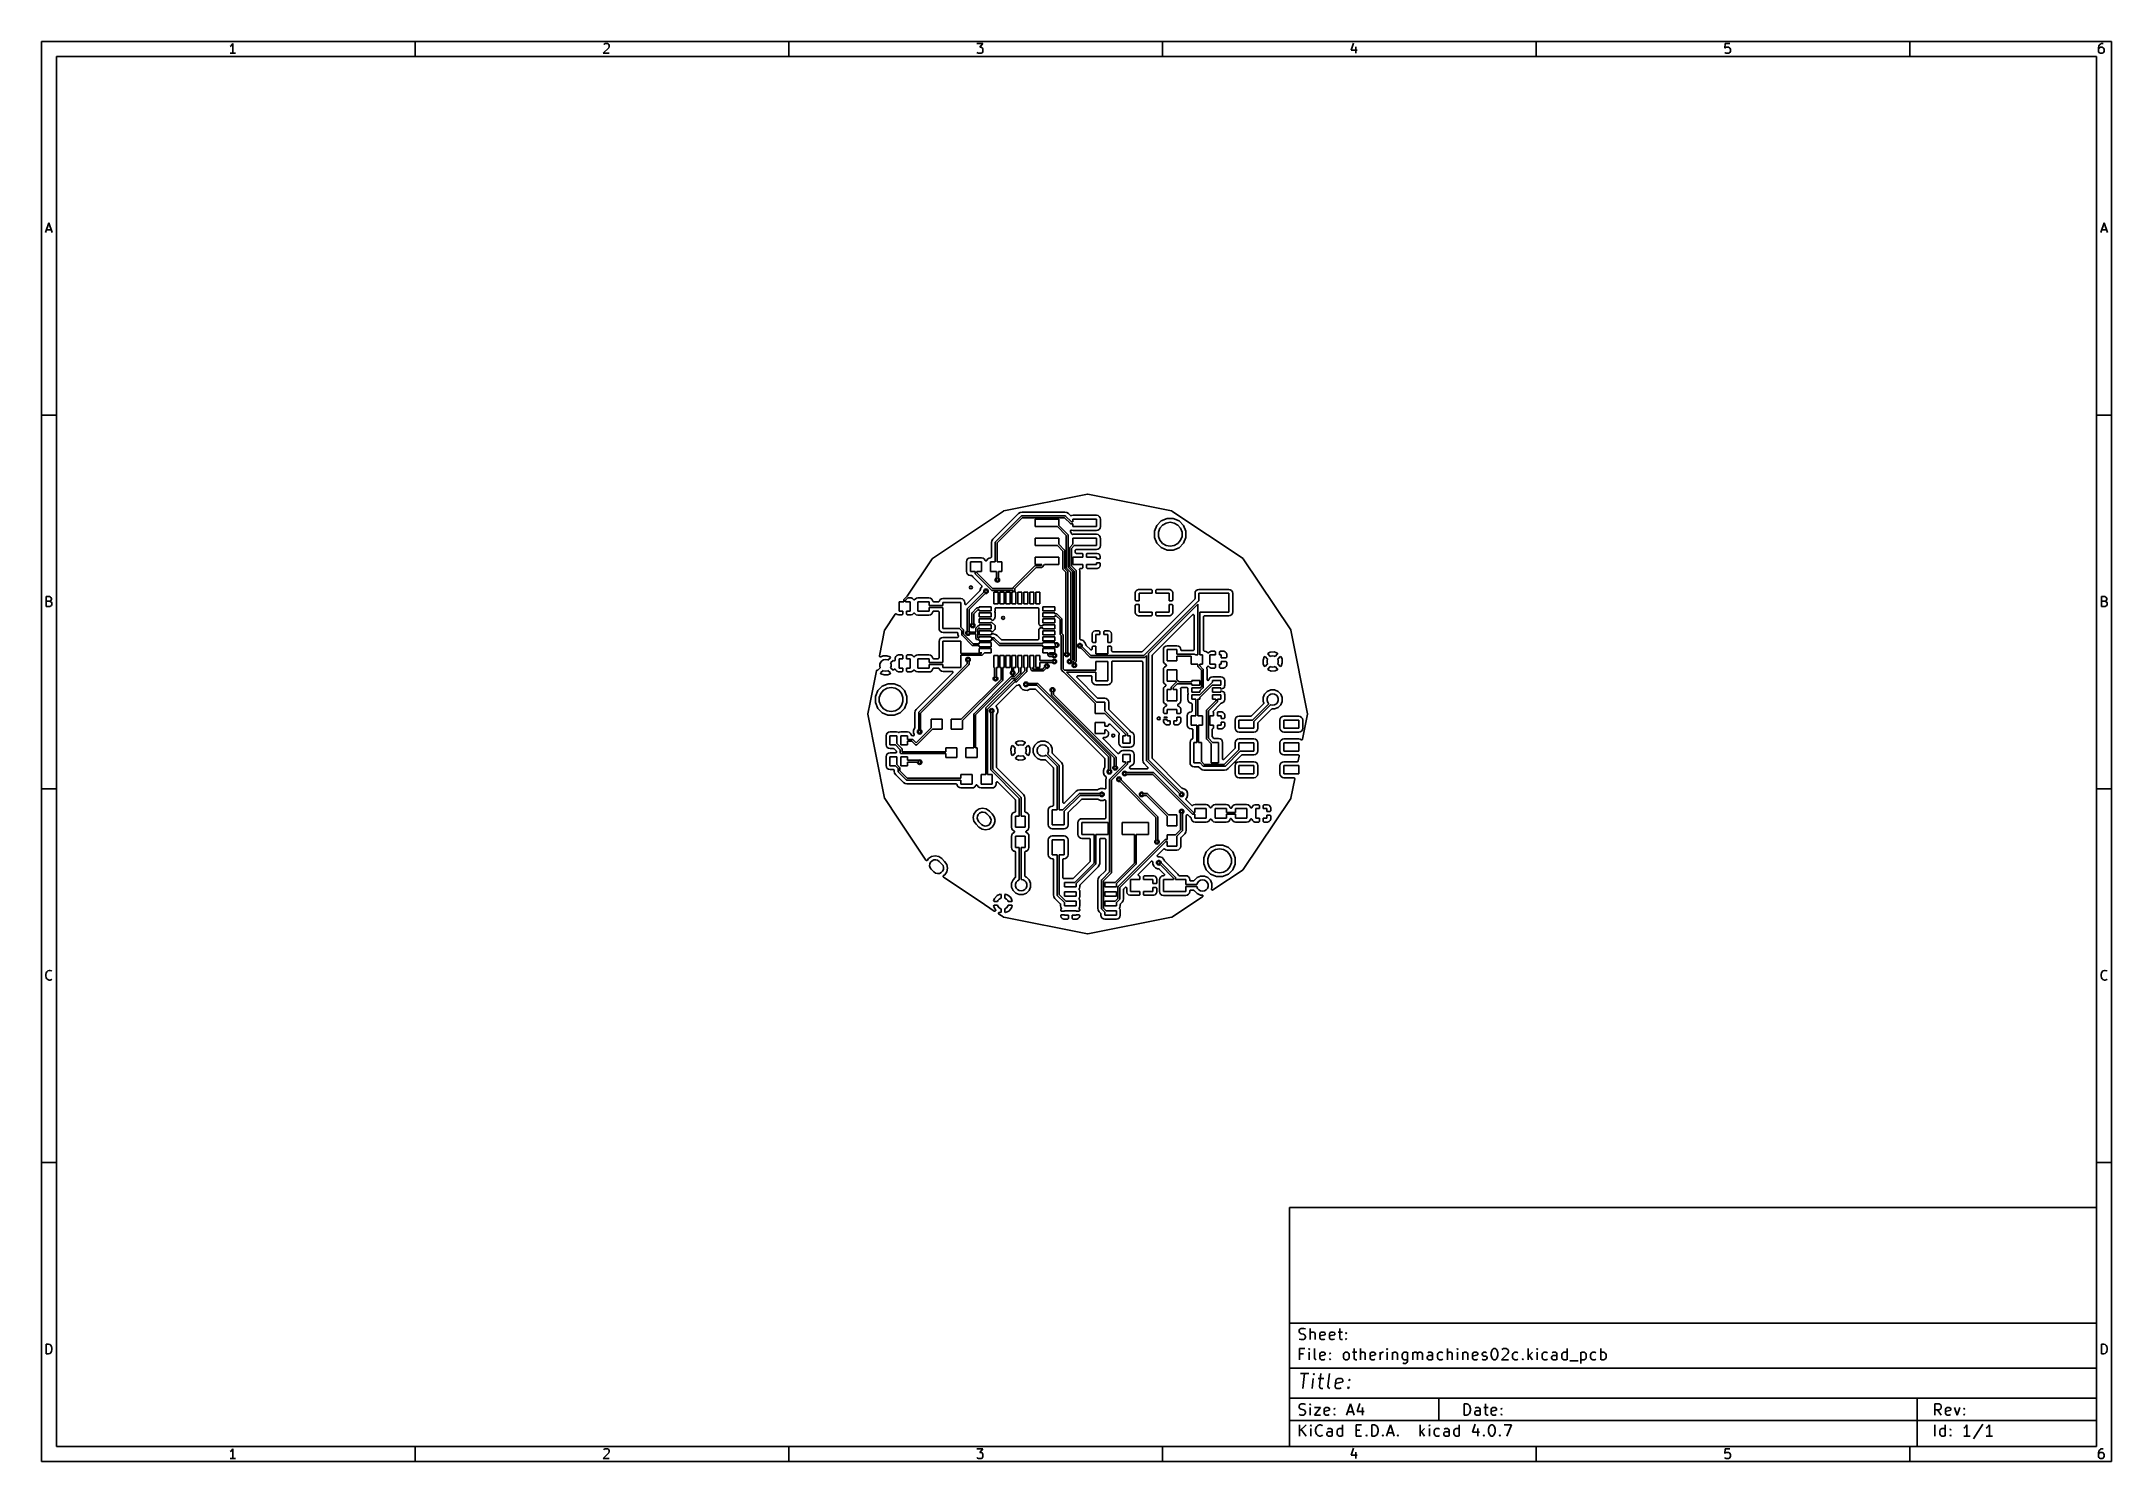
# Model space of a CAD drawing. Extents: x 10 to 287, y -200 to -10.
import ezdxf

# ---------------------------------------------------------------- set-up
doc = ezdxf.new("R2010")
doc.units = 0
doc.header["$MEASUREMENT"] = 0
doc.layers.add('BLACK', color=7, linetype='CONTINUOUS')

msp = doc.modelspace()

# ---------------------------------------------------------------- linework, layer by layer
at = {"layer": 'Black'}
for p, q in [((10, -10), (10, -200.007)), ((287.002, -10), (10, -10)), ((35.3714, -10.5976), (35.2476, -10.6595)), ((35.4952, -10.4738), (35.3714, -10.5976)), ((35.619, -10.2881), (35.4952, -10.4738)), ((35.619, -11.5881), (35.619, -10.2881)), ((60, -12), (60, -10)), ((85.9286, -10.8452), (85.1857, -11.5881)), ((85.2476, -10.4119), (85.3095, -10.35)), ((85.3095, -10.35), (85.4333, -10.2881)), ((85.4333, -10.2881), (85.7429, -10.2881)), ((85.7429, -10.2881), (85.8667, -10.35)), ((85.8667, -10.35), (85.9286, -10.4119)), ((85.9286, -10.4119), (85.9905, -10.5357)), ((85.9905, -10.6595), (85.9286, -10.8452)), ((85.9905, -10.5357), (85.9905, -10.6595)), ((110, -12), (110, -10)), ((135.186, -10.2881), (135.99, -10.2881)), ((135.99, -10.2881), (135.557, -10.7833)), ((135.557, -10.7833), (135.743, -10.7833)), ((135.743, -10.7833), (135.867, -10.8452)), ((135.867, -10.8452), (135.929, -10.9071)), ((135.929, -10.9071), (135.99, -11.031)), ((135.99, -11.031), (135.99, -11.3405)), ((160, -12), (160, -10)), ((185.557, -10.2262), (185.248, -11.1548)), ((185.867, -10.7214), (185.867, -11.5881)), ((210, -12), (210, -10)), ((235.31, -10.2881), (235.248, -10.9071)), ((235.248, -10.9071), (235.31, -10.8452)), ((235.929, -10.2881), (235.31, -10.2881)), ((235.31, -10.8452), (235.433, -10.7833)), ((235.433, -10.7833), (235.743, -10.7833)), ((235.743, -10.7833), (235.867, -10.8452)), ((235.867, -10.8452), (235.929, -10.9071)), ((235.929, -10.9071), (235.99, -11.031)), ((235.99, -11.031), (235.99, -11.3405)), ((260, -12), (260, -10)), ((285.31, -10.5976), (285.248, -10.8452)), ((285.248, -10.8452), (285.248, -11.3405)), ((285.31, -10.9071), (285.248, -11.031)), ((285.433, -10.4119), (285.31, -10.5976)), ((285.371, -10.8452), (285.31, -10.9071)), ((285.495, -10.7833), (285.371, -10.8452)), ((285.495, -10.35), (285.433, -10.4119)), ((285.619, -10.2881), (285.495, -10.35)), ((285.743, -10.7833), (285.495, -10.7833)), ((285.867, -10.2881), (285.619, -10.2881)), ((285.867, -10.8452), (285.743, -10.7833)), ((285.929, -10.9071), (285.867, -10.8452)), ((285.99, -11.031), (285.929, -10.9071)), ((285.99, -11.3405), (285.99, -11.031)), ((287.002, -200.007), (287.002, -10)), ((12, -12), (12, -198.007)), ((285.002, -12), (12, -12)), ((35.9905, -11.5881), (35.2476, -11.5881)), ((85.1857, -11.5881), (85.9905, -11.5881)), ((135.248, -11.5262), (135.186, -11.4643)), ((135.371, -11.5881), (135.248, -11.5262)), ((135.743, -11.5881), (135.371, -11.5881)), ((135.867, -11.5262), (135.743, -11.5881)), ((135.929, -11.4643), (135.867, -11.5262)), ((135.99, -11.3405), (135.929, -11.4643)), ((185.248, -11.1548), (186.052, -11.1548)), ((235.31, -11.5262), (235.248, -11.4643)), ((235.433, -11.5881), (235.31, -11.5262)), ((235.743, -11.5881), (235.433, -11.5881)), ((235.867, -11.5262), (235.743, -11.5881)), ((235.929, -11.4643), (235.867, -11.5262)), ((235.99, -11.3405), (235.929, -11.4643)), ((285.002, -198.007), (285.002, -12)), ((285.248, -11.3405), (285.31, -11.4643)), ((285.31, -11.4643), (285.371, -11.5262)), ((285.371, -11.5262), (285.495, -11.5881)), ((285.495, -11.5881), (285.743, -11.5881)), ((285.743, -11.5881), (285.867, -11.5262)), ((285.867, -11.5262), (285.929, -11.4643)), ((285.929, -11.4643), (285.99, -11.3405)), ((10.5667, -35.5881), (11, -34.2881)), ((10.6905, -35.2167), (11.3095, -35.2167)), ((11, -34.2881), (11.4333, -35.5881)), ((285.569, -35.5881), (286.002, -34.2881)), ((285.693, -35.2167), (286.312, -35.2167)), ((286.002, -34.2881), (286.436, -35.5881)), ((10, -60), (12, -60)), ((287.002, -60), (285.002, -60)), ((138.766, -72.815), (149.975, -70.5854)), ((149.975, -70.5854), (149.978, -70.5854)), ((149.978, -70.5854), (149.981, -70.5845)), ((149.981, -70.5845), (150, -70.5849)), ((150, -70.5849), (150.019, -70.5845)), ((150.019, -70.5845), (150.022, -70.5854)), ((150.022, -70.5854), (150.025, -70.5854)), ((150.025, -70.5854), (161.234, -72.815)), ((129.218, -79.1832), (138.721, -72.834)), ((140.741, -73.1582), (137.309, -76.5896)), ((137.66, -76.9576), (141.109, -73.5086)), ((141.249, -73.722), (137.873, -77.0978)), ((138.721, -72.834), (138.723, -72.8328)), ((138.723, -72.8328), (138.725, -72.831)), ((138.725, -72.831), (138.743, -72.824)), ((138.743, -72.824), (138.761, -72.8162)), ((138.761, -72.8162), (138.764, -72.816)), ((138.764, -72.816), (138.766, -72.815)), ((140.956, -73.0145), (140.741, -73.1582)), ((141.21, -72.964), (140.956, -73.0145)), ((141.109, -73.5086), (141.113, -73.5055)), ((141.113, -73.5055), (141.117, -73.5012)), ((141.117, -73.5012), (141.131, -73.4931)), ((141.131, -73.4931), (141.144, -73.4837)), ((141.144, -73.4837), (141.149, -73.4823)), ((141.149, -73.4823), (141.154, -73.4795)), ((141.154, -73.4795), (141.17, -73.4767)), ((141.17, -73.4767), (141.186, -73.4725)), ((141.186, -73.4725), (141.192, -73.473)), ((141.192, -73.473), (141.197, -73.472)), ((141.197, -73.472), (146.956, -73.472)), ((146.943, -72.964), (141.21, -72.964)), ((146.904, -73.722), (141.249, -73.722)), ((142.981, -74.922), (142.981, -73.922)), ((142.981, -73.922), (146.131, -73.922)), ((146.131, -73.922), (146.131, -74.7452)), ((146.131, -74.7452), (147.344, -75.9586)), ((147.693, -74.5104), (146.904, -73.722)), ((147.197, -73.0145), (146.943, -72.964)), ((146.956, -73.472), (146.961, -73.473)), ((146.961, -73.473), (146.967, -73.4725)), ((146.967, -73.4725), (146.983, -73.4767)), ((146.983, -73.4767), (146.999, -73.4795)), ((146.999, -73.4795), (147.004, -73.4823)), ((147.004, -73.4823), (147.009, -73.4837)), ((147.009, -73.4837), (147.022, -73.4931)), ((147.022, -73.4931), (147.036, -73.5012)), ((147.036, -73.5012), (147.04, -73.5055)), ((147.04, -73.5055), (147.044, -73.5086)), ((147.044, -73.5086), (147.833, -74.297)), ((147.412, -73.1582), (147.197, -73.0145)), ((147.68, -73.4255), (147.412, -73.1582)), ((147.696, -73.4367), (147.68, -73.4255)), ((147.697, -74.5135), (147.693, -74.5104)), ((147.711, -73.4486), (147.696, -73.4367)), ((147.701, -74.5178), (147.697, -74.5135)), ((147.715, -74.5259), (147.701, -74.5178)), ((147.714, -73.4494), (147.711, -73.4486)), ((147.716, -73.4508), (147.714, -73.4494)), ((147.728, -74.5353), (147.715, -74.5259)), ((147.735, -73.4559), (147.716, -73.4508)), ((147.733, -74.5367), (147.728, -74.5353)), ((147.738, -74.5395), (147.733, -74.5367)), ((147.753, -73.4617), (147.735, -73.4559)), ((147.754, -74.5423), (147.738, -74.5395)), ((147.756, -73.4616), (147.753, -73.4617)), ((147.77, -74.5465), (147.754, -74.5423)), ((147.758, -73.4622), (147.756, -73.4616)), ((147.778, -73.4605), (147.758, -73.4622)), ((147.776, -74.546), (147.77, -74.5465)), ((147.781, -74.547), (147.776, -74.546)), ((147.798, -73.4596), (147.778, -73.4605)), ((148.031, -74.547), (147.781, -74.547)), ((147.8, -73.4586), (147.798, -73.4596)), ((147.802, -73.4584), (147.8, -73.4586)), ((147.82, -73.4501), (147.802, -73.4584)), ((147.838, -73.4425), (147.82, -73.4501)), ((147.833, -74.297), (148.031, -74.297)), ((147.844, -73.4391), (147.838, -73.4425)), ((148.043, -73.4016), (147.844, -73.4391)), ((148.031, -74.297), (148.031, -73.922)), ((148.031, -73.922), (151.181, -73.922)), ((148.031, -74.922), (148.031, -74.547)), ((151.168, -73.4016), (148.043, -73.4016)), ((151.382, -73.4449), (151.168, -73.4016)), ((151.181, -73.922), (151.181, -74.922)), ((151.552, -73.5609), (151.382, -73.4449)), ((151.664, -73.7345), (151.552, -73.5609)), ((151.701, -73.9338), (151.664, -73.7345)), ((151.701, -74.9093), (151.701, -73.9338)), ((159.25, -74.7504), (158.928, -75.5249)), ((159.843, -74.1579), (159.25, -74.7504)), ((159.645, -75.1429), (160.004, -74.7156)), ((160.619, -73.8376), (159.843, -74.1579)), ((160.004, -74.7156), (160.487, -74.4367)), ((160.487, -74.4367), (161.036, -74.3399)), ((161.457, -73.8384), (160.619, -73.8376)), ((161.036, -74.3399), (161.585, -74.4367)), ((161.234, -72.815), (161.236, -72.816)), ((161.236, -72.816), (161.239, -72.8162)), ((161.239, -72.8162), (161.257, -72.824)), ((161.257, -72.824), (161.275, -72.831)), ((161.275, -72.831), (161.277, -72.8328)), ((161.277, -72.8328), (161.279, -72.834)), ((161.279, -72.834), (170.782, -79.1832)), ((162.232, -74.16), (161.457, -73.8384)), ((161.585, -74.4367), (162.068, -74.7156)), ((162.068, -74.7156), (162.427, -75.1429)), ((162.824, -74.7535), (162.232, -74.16)), ((163.144, -75.5285), (162.824, -74.7535)), ((137.165, -76.8047), (137.115, -77.0585)), ((137.115, -77.0585), (137.115, -78.9684)), ((137.309, -76.5896), (137.165, -76.8047)), ((137.623, -77.0351), (137.628, -77.0193)), ((137.624, -77.0406), (137.623, -77.0351)), ((137.623, -77.046), (137.624, -77.0406)), ((137.623, -79.614), (137.623, -77.046)), ((137.628, -77.0193), (137.631, -77.0032)), ((137.631, -77.0032), (137.633, -76.9985)), ((137.633, -76.9985), (137.635, -76.9932)), ((137.635, -76.9932), (137.644, -76.9798)), ((137.644, -76.9798), (137.652, -76.9656)), ((137.652, -76.9656), (137.656, -76.9621)), ((137.656, -76.9621), (137.66, -76.9576)), ((137.873, -77.0978), (137.873, -79.614)), ((145.954, -74.922), (142.981, -74.922)), ((142.981, -77.462), (142.981, -76.462)), ((142.981, -76.462), (146.131, -76.462)), ((145.954, -77.462), (142.981, -77.462)), ((147.131, -76.0988), (145.954, -74.922)), ((146.681, -78.1888), (145.954, -77.462)), ((146.131, -76.462), (146.131, -77.2852)), ((146.131, -77.2852), (146.894, -78.0486)), ((147.131, -80.3914), (147.131, -76.0988)), ((147.344, -75.9586), (147.348, -75.9631)), ((147.348, -75.9631), (147.352, -75.9666)), ((147.352, -75.9666), (147.36, -75.9808)), ((147.36, -75.9808), (147.369, -75.9942)), ((147.369, -75.9942), (147.371, -75.9995)), ((147.371, -75.9995), (147.373, -76.0042)), ((147.373, -76.0042), (147.376, -76.0203)), ((147.376, -76.0203), (147.381, -76.0361)), ((147.381, -76.0361), (147.38, -76.0416)), ((147.38, -76.0416), (147.381, -76.047)), ((147.381, -76.047), (147.381, -80.3396)), ((147.618, -77.6986), (148.031, -77.2852)), ((147.675, -75.5199), (147.677, -75.5147)), ((147.678, -75.5366), (147.675, -75.5199)), ((147.676, -75.5093), (147.681, -75.4932)), ((147.677, -75.5147), (147.676, -75.5093)), ((147.679, -75.5533), (147.678, -75.5366)), ((147.681, -75.5583), (147.679, -75.5533)), ((147.681, -75.4932), (147.684, -75.4767)), ((147.682, -75.5636), (147.681, -75.5583)), ((147.69, -75.5783), (147.682, -75.5636)), ((147.684, -75.4767), (147.687, -75.4721)), ((147.687, -75.4721), (147.689, -75.467)), ((147.689, -75.467), (147.698, -75.4534)), ((147.697, -75.5937), (147.69, -75.5783)), ((147.839, -75.8057), (147.697, -75.5937)), ((147.698, -75.4534), (147.707, -75.4391)), ((147.707, -75.4391), (147.711, -75.4357)), ((147.711, -75.4357), (147.715, -75.4314)), ((147.715, -75.4314), (147.729, -75.4221)), ((147.729, -75.4221), (147.742, -75.4116)), ((147.742, -75.4116), (147.747, -75.4099)), ((147.747, -75.4099), (147.751, -75.4069)), ((147.751, -75.4069), (147.768, -75.4029)), ((147.768, -75.4029), (147.784, -75.3976)), ((147.784, -75.3976), (147.789, -75.3977)), ((147.789, -75.3977), (147.794, -75.3964)), ((147.794, -75.3964), (147.811, -75.3983)), ((147.811, -75.3983), (147.828, -75.3987)), ((147.828, -75.3987), (148.044, -75.4424)), ((148.208, -77.462), (147.831, -77.8388)), ((147.847, -75.8504), (147.839, -75.8057)), ((147.851, -75.8602), (147.847, -75.8504)), ((147.853, -75.8705), (147.851, -75.8602)), ((147.859, -75.8806), (147.853, -75.8705)), ((147.863, -75.8916), (147.859, -75.8806)), ((147.87, -75.8994), (147.863, -75.8916)), ((147.876, -75.9084), (147.87, -75.8994)), ((147.885, -75.9159), (147.876, -75.9084)), ((147.892, -75.9247), (147.885, -75.9159)), ((147.902, -75.9297), (147.892, -75.9247)), ((147.91, -75.9364), (147.902, -75.9297)), ((147.921, -75.9403), (147.91, -75.9364)), ((147.931, -75.9459), (147.921, -75.9403)), ((147.941, -75.9475), (147.931, -75.9459)), ((147.951, -75.951), (147.941, -75.9475)), ((147.963, -75.9508), (147.951, -75.951)), ((147.975, -75.9526), (147.963, -75.9508)), ((147.985, -75.9506), (147.975, -75.9526)), ((147.995, -75.9505), (147.985, -75.9506)), ((148.043, -75.9416), (147.995, -75.9505)), ((151.181, -74.922), (148.031, -74.922)), ((148.031, -77.2852), (148.031, -76.462)), ((148.031, -76.462), (151.181, -76.462)), ((151.168, -75.9416), (148.043, -75.9416)), ((148.044, -75.4424), (151.169, -75.4424)), ((151.181, -77.462), (148.208, -77.462)), ((151.382, -75.9849), (151.168, -75.9416)), ((151.169, -75.4424), (151.368, -75.4049)), ((151.181, -76.462), (151.181, -77.462)), ((151.368, -75.4049), (151.542, -75.2932)), ((151.552, -76.1009), (151.382, -75.9849)), ((151.542, -75.2932), (151.658, -75.1235)), ((151.664, -76.2745), (151.552, -76.1009)), ((151.658, -75.1235), (151.701, -74.9093)), ((151.658, -77.6635), (151.701, -77.4493)), ((151.69, -76.4121), (151.664, -76.2745)), ((151.701, -76.4738), (151.69, -76.4121)), ((151.701, -77.4493), (151.701, -76.4738)), ((158.928, -75.5249), (158.928, -76.3635)), ((158.928, -76.3635), (159.248, -77.1385)), ((159.248, -77.1385), (159.84, -77.732)), ((159.454, -75.6671), (159.645, -75.1429)), ((159.454, -76.2249), (159.454, -75.6671)), ((159.645, -76.7491), (159.454, -76.2249)), ((160.004, -77.1764), (159.645, -76.7491)), ((160.487, -77.4553), (160.004, -77.1764)), ((161.036, -77.5521), (160.487, -77.4553)), ((161.585, -77.4553), (161.036, -77.5521)), ((162.068, -77.1764), (161.585, -77.4553)), ((162.427, -76.7491), (162.068, -77.1764)), ((162.229, -77.7341), (162.822, -77.1416)), ((162.427, -75.1429), (162.618, -75.6671)), ((162.618, -76.2249), (162.427, -76.7491)), ((162.618, -75.6671), (162.618, -76.2249)), ((162.822, -77.1416), (163.144, -76.3671)), ((163.144, -76.3671), (163.144, -75.5285)), ((125.835, -84.23), (129.183, -79.2183)), ((129.183, -79.2183), (129.185, -79.2163)), ((129.185, -79.2163), (129.186, -79.2137)), ((129.186, -79.2137), (129.2, -79.2004)), ((129.2, -79.2004), (129.214, -79.1864)), ((129.214, -79.1864), (129.216, -79.1852)), ((129.216, -79.1852), (129.218, -79.1832)), ((133.821, -79.4125), (133.778, -79.6267)), ((133.778, -79.6267), (133.778, -80.9022)), ((133.937, -79.2428), (133.821, -79.4125)), ((134.111, -79.1311), (133.937, -79.2428)), ((134.31, -79.0936), (134.111, -79.1311)), ((134.298, -80.914), (134.298, -79.614)), ((134.298, -79.614), (135.798, -79.614)), ((135.785, -79.0936), (134.31, -79.0936)), ((135.999, -79.1369), (135.785, -79.0936)), ((135.798, -79.614), (135.798, -80.914)), ((136.169, -79.2529), (135.999, -79.1369)), ((136.292, -79.4439), (136.169, -79.2529)), ((136.304, -79.4567), (136.292, -79.4439)), ((136.315, -79.4704), (136.304, -79.4567)), ((136.319, -79.4728), (136.315, -79.4704)), ((136.322, -79.4763), (136.319, -79.4728)), ((136.338, -79.4843), (136.322, -79.4763)), ((136.352, -79.4934), (136.338, -79.4843)), ((136.357, -79.4943), (136.352, -79.4934)), ((136.361, -79.4965), (136.357, -79.4943)), ((136.379, -79.4987), (136.361, -79.4965)), ((136.396, -79.5022), (136.379, -79.4987)), ((136.4, -79.5015), (136.396, -79.5022)), ((136.405, -79.502), (136.4, -79.5015)), ((136.422, -79.4982), (136.405, -79.502)), ((136.439, -79.4956), (136.422, -79.4982)), ((136.443, -79.4933), (136.439, -79.4956)), ((136.448, -79.4923), (136.443, -79.4933)), ((136.463, -79.4829), (136.448, -79.4923)), ((136.478, -79.4745), (136.463, -79.4829)), ((136.481, -79.471), (136.478, -79.4745)), ((136.485, -79.4684), (136.481, -79.471)), ((136.496, -79.4545), (136.485, -79.4684)), ((136.507, -79.4415), (136.496, -79.4545)), ((136.509, -79.4371), (136.507, -79.4415)), ((136.512, -79.4333), (136.509, -79.4371)), ((136.516, -79.4196), (136.512, -79.4333)), ((136.637, -79.2428), (136.516, -79.4196)), ((136.811, -79.1311), (136.637, -79.2428)), ((137.011, -79.0933), (136.811, -79.1311)), ((136.998, -80.914), (136.998, -79.614)), ((136.998, -79.614), (137.623, -79.614)), ((137.031, -79.0857), (137.011, -79.0933)), ((137.052, -79.0784), (137.031, -79.0857)), ((137.053, -79.0777), (137.052, -79.078)), ((137.052, -79.078), (137.052, -79.0784)), ((137.069, -79.0638), (137.053, -79.0777)), ((137.085, -79.0501), (137.069, -79.0638)), ((137.086, -79.0494), (137.085, -79.0501)), ((137.097, -79.0304), (137.086, -79.049)), ((137.086, -79.049), (137.086, -79.0494)), ((137.107, -79.0119), (137.097, -79.0304)), ((137.108, -79.0105), (137.107, -79.0112)), ((137.107, -79.0112), (137.107, -79.0119)), ((137.111, -78.9895), (137.108, -79.0105)), ((137.115, -78.9684), (137.111, -78.9895)), ((137.873, -79.614), (138.498, -79.614)), ((138.498, -79.614), (138.498, -80.914)), ((140.042, -83.0656), (142.944, -80.1636)), ((142.944, -80.1636), (142.948, -80.1605)), ((142.948, -80.1605), (142.952, -80.1562)), ((142.952, -80.1562), (142.966, -80.1481)), ((142.966, -80.1481), (142.979, -80.1387)), ((142.979, -80.1387), (142.984, -80.1373)), ((142.981, -80.002), (142.981, -79.002)), ((142.981, -79.002), (146.131, -79.002)), ((143.879, -80.002), (142.981, -80.002)), ((142.984, -80.1373), (142.989, -80.1345)), ((142.989, -80.1345), (143.005, -80.1317)), ((143.005, -80.1317), (143.021, -80.1275)), ((143.021, -80.1275), (143.027, -80.128)), ((143.027, -80.128), (143.032, -80.127)), ((143.032, -80.127), (143.754, -80.127)), ((143.754, -80.127), (143.879, -80.002)), ((144.233, -80.002), (143.894, -80.3404)), ((146.131, -80.002), (144.233, -80.002)), ((146.131, -79.002), (146.131, -80.002)), ((146.681, -80.5778), (146.681, -78.1888)), ((146.894, -78.0486), (146.898, -78.0531)), ((146.898, -78.0531), (146.902, -78.0566)), ((146.902, -78.0566), (146.91, -78.0708)), ((146.91, -78.0708), (146.919, -78.0841)), ((146.919, -78.0841), (146.921, -78.0895)), ((146.921, -78.0895), (146.923, -78.0942)), ((146.923, -78.0942), (146.926, -78.1103)), ((146.926, -78.1103), (146.931, -78.1261)), ((146.931, -78.1261), (146.93, -78.1316)), ((146.93, -78.1316), (146.931, -78.137)), ((146.931, -78.137), (146.931, -80.526)), ((147.581, -77.7761), (147.586, -77.7603)), ((147.582, -77.7816), (147.581, -77.7761)), ((147.581, -77.787), (147.582, -77.7816)), ((147.581, -80.205), (147.581, -77.787)), ((147.582, -80.2104), (147.581, -80.205)), ((147.581, -80.2159), (147.582, -80.2104)), ((147.586, -80.2317), (147.581, -80.2159)), ((147.586, -77.7603), (147.589, -77.7442)), ((147.589, -80.2478), (147.586, -80.2317)), ((147.589, -77.7442), (147.591, -77.7395)), ((147.591, -80.2525), (147.589, -80.2478)), ((147.591, -77.7395), (147.593, -77.7342)), ((147.593, -80.2578), (147.591, -80.2525)), ((147.593, -77.7342), (147.602, -77.7208)), ((147.602, -80.2712), (147.593, -80.2578)), ((147.602, -77.7208), (147.61, -77.7067)), ((147.61, -80.2853), (147.602, -80.2712)), ((147.61, -77.7067), (147.614, -77.7031)), ((147.614, -80.2889), (147.61, -80.2853)), ((147.614, -77.7031), (147.618, -77.6986)), ((147.618, -80.2934), (147.614, -80.2889)), ((148.199, -80.8748), (147.618, -80.2934)), ((147.831, -77.8388), (147.831, -80.1532)), ((147.831, -80.1532), (148.412, -80.7346)), ((148.031, -80.002), (148.031, -79.002)), ((148.031, -79.002), (149.352, -79.002)), ((149.352, -80.002), (148.031, -80.002)), ((148.339, -78.1094), (148.341, -78.0985)), ((148.339, -78.367), (148.339, -78.1094)), ((148.341, -78.3779), (148.339, -78.367)), ((148.341, -78.0874), (148.345, -78.0769)), ((148.341, -78.0985), (148.341, -78.0874)), ((148.341, -78.3891), (148.341, -78.3779)), ((148.345, -78.3995), (148.341, -78.3891)), ((148.345, -78.0769), (148.347, -78.066)), ((148.347, -78.4104), (148.345, -78.3995)), ((148.347, -78.066), (148.352, -78.0564)), ((148.352, -78.4201), (148.347, -78.4104)), ((148.352, -78.0564), (148.356, -78.0459)), ((148.356, -78.4305), (148.352, -78.4201)), ((148.356, -78.0459), (148.363, -78.0374)), ((148.363, -78.439), (148.356, -78.4305)), ((148.363, -78.0374), (148.369, -78.0278)), ((148.369, -78.4486), (148.363, -78.439)), ((148.369, -78.0278), (148.377, -78.0207)), ((148.377, -78.4558), (148.369, -78.4486)), ((148.377, -78.0207), (148.384, -78.0122)), ((148.384, -78.4643), (148.377, -78.4558)), ((148.384, -78.0122), (148.394, -78.0066)), ((148.394, -78.4698), (148.384, -78.4643)), ((148.394, -78.0066), (148.402, -77.9995)), ((148.402, -78.477), (148.394, -78.4698)), ((148.402, -77.9995), (148.413, -77.9957)), ((148.413, -78.4808), (148.402, -78.477)), ((148.413, -77.9957), (148.423, -77.9901)), ((148.423, -78.4863), (148.413, -78.4808)), ((148.423, -77.9901), (148.434, -77.9882)), ((148.434, -78.4883), (148.423, -78.4863)), ((148.434, -77.9882), (148.444, -77.9844)), ((148.444, -78.4921), (148.434, -78.4883)), ((148.444, -77.9844), (148.455, -77.9844)), ((148.455, -78.4921), (148.444, -78.4921)), ((148.455, -77.9844), (148.466, -77.9824)), ((148.466, -78.494), (148.455, -78.4921)), ((148.466, -77.9824), (151.169, -77.9824)), ((149.268, -78.494), (148.466, -78.494)), ((149.352, -78.5784), (149.268, -78.494)), ((149.352, -79.002), (149.352, -78.5784)), ((149.352, -80.4256), (149.352, -80.002)), ((149.944, -78.494), (149.86, -78.5784)), ((149.86, -78.5784), (149.86, -79.002)), ((149.86, -79.002), (151.181, -79.002)), ((151.181, -80.002), (149.86, -80.002)), ((149.86, -80.002), (149.86, -80.4256)), ((151.282, -78.494), (149.944, -78.494)), ((151.169, -77.9824), (151.368, -77.9449)), ((151.181, -79.002), (151.181, -79.248)), ((151.181, -79.248), (151.605, -79.248)), ((151.181, -79.756), (151.181, -80.002)), ((151.605, -79.756), (151.181, -79.756)), ((151.469, -78.5713), (151.282, -78.494)), ((151.368, -77.9449), (151.542, -77.8332)), ((151.612, -78.7142), (151.469, -78.5713)), ((151.469, -80.4327), (151.612, -80.2898)), ((151.542, -77.8332), (151.658, -77.6635)), ((151.605, -79.248), (151.689, -79.1636)), ((151.689, -79.8404), (151.605, -79.756)), ((151.689, -78.901), (151.612, -78.7142)), ((151.612, -80.2898), (151.689, -80.103)), ((151.689, -79.1636), (151.689, -78.901)), ((151.689, -80.103), (151.689, -79.8404)), ((159.84, -77.732), (160.615, -78.0536)), ((160.615, -78.0536), (161.453, -78.0544)), ((161.453, -78.0544), (162.229, -77.7341)), ((170.782, -79.1832), (170.784, -79.1852)), ((170.784, -79.1852), (170.786, -79.1864)), ((170.786, -79.1864), (170.8, -79.2004)), ((170.8, -79.2004), (170.814, -79.2137)), ((170.814, -79.2137), (170.815, -79.2163)), ((170.815, -79.2163), (170.817, -79.2183)), ((170.817, -79.2183), (177.166, -88.7206)), ((133.778, -80.9022), (133.815, -81.1015)), ((133.815, -81.1015), (133.927, -81.2751)), ((133.927, -81.2751), (134.097, -81.3911)), ((134.097, -81.3911), (134.311, -81.4344)), ((134.923, -80.914), (134.298, -80.914)), ((134.311, -81.4344), (134.417, -81.4344)), ((134.417, -81.4344), (134.435, -81.4376)), ((134.435, -81.4376), (134.453, -81.4395)), ((134.453, -81.4395), (134.456, -81.4414)), ((134.456, -81.4414), (134.461, -81.4421)), ((134.461, -81.4421), (134.476, -81.4511)), ((134.476, -81.4511), (134.492, -81.459)), ((134.492, -81.459), (134.495, -81.4621)), ((134.495, -81.4621), (134.499, -81.4642)), ((134.499, -81.4642), (134.51, -81.4779)), ((134.51, -81.4779), (134.523, -81.4909)), ((134.523, -81.4909), (134.609, -81.6204)), ((134.609, -81.6204), (135.815, -82.8264)), ((134.923, -81.164), (134.923, -80.914)), ((134.924, -81.1694), (134.923, -81.164)), ((134.923, -81.1749), (134.924, -81.1694)), ((134.928, -81.1907), (134.923, -81.1749)), ((134.931, -81.2068), (134.928, -81.1907)), ((134.933, -81.2115), (134.931, -81.2068)), ((134.935, -81.2168), (134.933, -81.2115)), ((134.944, -81.2302), (134.935, -81.2168)), ((134.952, -81.2443), (134.944, -81.2302)), ((134.956, -81.2479), (134.952, -81.2443)), ((134.96, -81.2524), (134.956, -81.2479)), ((137.137, -83.4294), (134.96, -81.2524)), ((135.798, -80.914), (135.173, -80.914)), ((135.173, -80.914), (135.173, -81.1122)), ((135.173, -81.1122), (137.277, -83.216)), ((135.815, -83.0061), (135.713, -83.1077)), ((135.815, -82.8264), (135.822, -82.8356)), ((135.822, -82.997), (135.815, -83.0061)), ((135.822, -82.8356), (135.83, -82.8435)), ((135.829, -82.9891), (135.822, -82.997)), ((135.834, -82.9791), (135.829, -82.9891)), ((135.83, -82.8435), (135.834, -82.8535)), ((135.834, -82.8535), (135.841, -82.8626)), ((135.84, -82.97), (135.834, -82.9791)), ((135.843, -82.9592), (135.84, -82.97)), ((135.841, -82.8626), (135.843, -82.8734)), ((135.843, -82.8734), (135.848, -82.8835)), ((135.848, -82.9491), (135.843, -82.9592)), ((135.848, -82.8835), (135.849, -82.8945)), ((135.849, -82.9381), (135.848, -82.9491)), ((135.849, -82.8945), (135.852, -82.9052)), ((135.852, -82.9274), (135.849, -82.9381)), ((135.852, -82.9052), (135.851, -82.9163)), ((135.851, -82.9163), (135.852, -82.9274)), ((137.797, -80.914), (136.998, -80.914)), ((137.625, -81.9897), (137.661, -81.8914)), ((137.625, -82.0943), (137.625, -81.9897)), ((137.661, -82.1926), (137.625, -82.0943)), ((137.661, -81.8914), (137.728, -81.8113)), ((137.728, -82.2727), (137.661, -82.1926)), ((137.728, -81.8113), (137.797, -81.7717)), ((137.819, -82.325), (137.728, -82.2727)), ((137.797, -81.7717), (137.797, -80.914)), ((137.922, -82.3431), (137.819, -82.325)), ((138.025, -82.325), (137.922, -82.3431)), ((138.116, -82.2727), (138.025, -82.325)), ((138.498, -80.914), (138.047, -80.914)), ((138.047, -80.914), (138.047, -81.7717)), ((138.047, -81.7717), (138.116, -81.8113)), ((138.116, -81.8113), (138.183, -81.8914)), ((138.183, -82.1926), (138.116, -82.2727)), ((138.183, -81.8914), (138.219, -81.9897)), ((138.219, -82.0943), (138.183, -82.1926)), ((138.219, -81.9897), (138.219, -82.0943)), ((140.017, -83.1012), (140.026, -83.0878)), ((140.026, -83.0878), (140.034, -83.0737)), ((140.034, -83.0737), (140.038, -83.0701)), ((140.038, -83.0701), (140.042, -83.0656)), ((143.084, -80.377), (140.255, -83.2058)), ((143.806, -80.377), (143.084, -80.377)), ((143.811, -80.376), (143.806, -80.377)), ((143.817, -80.3765), (143.811, -80.376)), ((143.833, -80.3723), (143.817, -80.3765)), ((143.849, -80.3695), (143.833, -80.3723)), ((143.854, -80.3667), (143.849, -80.3695)), ((143.859, -80.3653), (143.854, -80.3667)), ((143.872, -80.3559), (143.859, -80.3653)), ((143.886, -80.3478), (143.872, -80.3559)), ((143.89, -80.3435), (143.886, -80.3478)), ((143.894, -80.3404), (143.89, -80.3435)), ((146.682, -80.5832), (146.681, -80.5778)), ((146.681, -80.5887), (146.682, -80.5832)), ((146.686, -80.6045), (146.681, -80.5887)), ((146.689, -80.6206), (146.686, -80.6045)), ((146.691, -80.6253), (146.689, -80.6206)), ((146.693, -80.6306), (146.691, -80.6253)), ((146.702, -80.644), (146.693, -80.6306)), ((146.71, -80.6581), (146.702, -80.644)), ((146.714, -80.6617), (146.71, -80.6581)), ((146.718, -80.6662), (146.714, -80.6617)), ((147.078, -81.0266), (146.718, -80.6662)), ((146.931, -80.526), (147.291, -80.8864)), ((147.078, -91.7421), (147.078, -81.0266)), ((147.132, -80.3968), (147.131, -80.3914)), ((147.131, -80.4023), (147.132, -80.3968)), ((147.136, -80.4181), (147.131, -80.4023)), ((147.139, -80.4342), (147.136, -80.4181)), ((147.141, -80.4389), (147.139, -80.4342)), ((147.143, -80.4442), (147.141, -80.4389)), ((147.152, -80.4576), (147.143, -80.4442)), ((147.16, -80.4717), (147.152, -80.4576)), ((147.164, -80.4753), (147.16, -80.4717)), ((147.168, -80.4798), (147.164, -80.4753)), ((147.749, -81.0612), (147.168, -80.4798)), ((147.291, -80.8864), (147.295, -80.8909)), ((147.295, -80.8909), (147.299, -80.8945)), ((147.299, -80.8945), (147.307, -80.9086)), ((147.307, -80.9086), (147.316, -80.922)), ((147.316, -80.922), (147.318, -80.9273)), ((147.318, -80.9273), (147.32, -80.9321)), ((147.32, -80.9321), (147.323, -80.9481)), ((147.323, -80.9481), (147.328, -80.9639)), ((147.328, -80.9639), (147.327, -80.9694)), ((147.327, -80.9694), (147.328, -80.9748)), ((147.328, -80.9748), (147.328, -91.7421)), ((147.381, -80.3396), (147.962, -80.921)), ((147.749, -83.82), (147.749, -81.0612)), ((147.962, -80.921), (147.966, -80.9255)), ((147.966, -80.9255), (147.97, -80.9291)), ((147.97, -80.9291), (147.978, -80.9432)), ((147.978, -80.9432), (147.987, -80.9566)), ((147.987, -80.9566), (147.989, -80.9619)), ((147.989, -80.9619), (147.991, -80.9667)), ((147.991, -80.9667), (147.994, -80.9827)), ((147.994, -80.9827), (147.999, -80.9985)), ((147.999, -80.9985), (147.998, -81.004)), ((147.998, -81.004), (147.999, -81.0094)), ((147.999, -81.0094), (147.999, -83.82)), ((148.199, -92.8686), (148.199, -80.8748)), ((148.412, -80.7346), (148.416, -80.7391)), ((148.416, -80.7391), (148.42, -80.7427)), ((148.42, -80.7427), (148.428, -80.7568)), ((148.428, -80.7568), (148.437, -80.7702)), ((148.437, -80.7702), (148.439, -80.7755)), ((148.439, -80.7755), (148.441, -80.7803)), ((148.441, -80.7803), (148.444, -80.7963)), ((148.444, -80.7963), (148.449, -80.8121)), ((148.449, -80.8121), (148.448, -80.8176)), ((148.448, -80.8176), (148.449, -80.823)), ((148.449, -80.823), (148.449, -92.9204)), ((148.921, -80.6177), (148.922, -80.6164)), ((148.922, -80.6384), (148.921, -80.6177)), ((148.922, -80.6149), (148.929, -80.5955)), ((148.922, -80.6164), (148.922, -80.6149)), ((148.922, -80.6591), (148.922, -80.6384)), ((148.922, -80.6604), (148.922, -80.6591)), ((148.922, -80.6618), (148.922, -80.6604)), ((148.957, -80.8355), (148.922, -80.6618)), ((148.929, -80.5955), (148.936, -80.5759)), ((148.936, -80.5759), (148.937, -80.5748)), ((148.937, -80.5735), (148.95, -80.5576)), ((148.937, -80.5748), (148.937, -80.5735)), ((148.95, -80.5576), (148.963, -80.5415)), ((148.957, -83.7137), (148.957, -80.8355)), ((148.963, -80.5415), (148.964, -80.5408)), ((148.964, -80.5408), (148.965, -80.5397)), ((148.965, -80.5397), (148.983, -80.5294)), ((148.983, -80.5294), (149.001, -80.5186)), ((149.001, -80.5186), (149.002, -80.5184)), ((149.002, -80.5184), (149.004, -80.5177)), ((149.004, -80.5177), (149.024, -80.5141)), ((149.024, -80.5141), (149.044, -80.51)), ((149.044, -80.51), (149.046, -80.5102)), ((149.046, -80.5102), (149.047, -80.51)), ((149.047, -80.51), (149.268, -80.51)), ((149.268, -80.51), (149.352, -80.4256)), ((149.86, -80.4256), (149.944, -80.51)), ((149.944, -80.51), (151.282, -80.51)), ((151.282, -80.51), (151.469, -80.4327)), ((10.6595, -85.5881), (10.6595, -84.2881)), ((10.6595, -84.2881), (11.0929, -84.2881)), ((11.0929, -84.9071), (10.6595, -84.9071)), ((11.1548, -85.5881), (10.6595, -85.5881)), ((11.0929, -84.2881), (11.2167, -84.35)), ((11.2167, -84.8452), (11.0929, -84.9071)), ((11.0929, -84.9071), (11.2786, -84.969)), ((11.2786, -85.5262), (11.1548, -85.5881)), ((11.2167, -84.35), (11.2786, -84.4119)), ((11.2786, -84.7833), (11.2167, -84.8452)), ((11.2786, -84.4119), (11.3405, -84.5357)), ((11.3405, -84.6595), (11.2786, -84.7833)), ((11.2786, -84.969), (11.3405, -85.031)), ((11.3405, -85.4643), (11.2786, -85.5262)), ((11.3405, -84.5357), (11.3405, -84.6595)), ((11.3405, -85.031), (11.4024, -85.1548)), ((11.4024, -85.3405), (11.3405, -85.4643)), ((11.4024, -85.1548), (11.4024, -85.3405)), ((124.766, -86.223), (124.766, -84.973)), ((124.766, -84.973), (125.391, -84.973)), ((125.391, -84.7121), (125.396, -84.6963)), ((125.392, -84.7176), (125.391, -84.7121)), ((125.391, -84.723), (125.392, -84.7176)), ((125.391, -84.973), (125.391, -84.723)), ((125.396, -84.6963), (125.399, -84.6802)), ((125.399, -84.6802), (125.401, -84.6755)), ((125.401, -84.6755), (125.403, -84.6702)), ((125.403, -84.6702), (125.412, -84.6568)), ((125.412, -84.6568), (125.42, -84.6427)), ((125.42, -84.6427), (125.424, -84.6391)), ((125.424, -84.6391), (125.428, -84.6346)), ((125.428, -84.6346), (125.823, -84.2396)), ((125.951, -84.465), (125.641, -84.7748)), ((125.641, -84.7748), (125.641, -84.973)), ((125.641, -84.973), (126.266, -84.973)), ((125.823, -84.2396), (125.827, -84.2365)), ((125.827, -84.2365), (125.831, -84.2322)), ((125.831, -84.2322), (125.835, -84.23)), ((126.367, -84.465), (125.951, -84.465)), ((126.266, -84.973), (126.266, -86.223)), ((126.554, -84.5423), (126.367, -84.465)), ((126.678, -84.6668), (126.554, -84.5423)), ((126.679, -84.6672), (126.678, -84.6668)), ((126.679, -84.6678), (126.679, -84.6672)), ((126.697, -84.6799), (126.679, -84.6678)), ((126.714, -84.6921), (126.697, -84.6799)), ((126.715, -84.6923), (126.714, -84.6921)), ((126.716, -84.6927), (126.715, -84.6923)), ((126.736, -84.698), (126.716, -84.6927)), ((126.757, -84.7035), (126.736, -84.698)), ((126.758, -84.7035), (126.757, -84.7035)), ((126.78, -84.7015), (126.758, -84.7036)), ((126.758, -84.7036), (126.758, -84.7035)), ((126.801, -84.6997), (126.78, -84.7015)), ((126.802, -84.6994), (126.801, -84.6997)), ((126.822, -84.69), (126.802, -84.6993)), ((126.802, -84.6993), (126.802, -84.6994)), ((126.841, -84.681), (126.822, -84.69)), ((126.842, -84.6802), (126.841, -84.6805)), ((126.841, -84.6805), (126.841, -84.681)), ((126.857, -84.665), (126.842, -84.6802)), ((126.872, -84.6499), (126.857, -84.665)), ((126.873, -84.6487), (126.872, -84.6492)), ((126.872, -84.6492), (126.872, -84.6499)), ((126.905, -84.6018), (126.873, -84.6487)), ((127.079, -84.4901), (126.905, -84.6018)), ((127.276, -84.453), (127.079, -84.4901)), ((127.266, -86.223), (127.266, -84.973)), ((127.266, -84.973), (128.766, -84.973)), ((128.755, -84.453), (127.276, -84.453)), ((128.967, -84.4959), (128.755, -84.453)), ((128.766, -84.973), (128.766, -85.473)), ((128.766, -85.473), (130.616, -85.473)), ((130.564, -85.723), (128.766, -85.723)), ((128.766, -85.723), (128.766, -86.223)), ((129.137, -84.6119), (128.967, -84.4959)), ((129.249, -84.7855), (129.137, -84.6119)), ((129.263, -84.8615), (129.249, -84.7855)), ((129.271, -84.8815), (129.263, -84.8615)), ((129.278, -84.9015), (129.271, -84.8815)), ((129.279, -84.9021), (129.278, -84.9015)), ((129.279, -84.9028), (129.279, -84.9021)), ((129.293, -84.919), (129.279, -84.9028)), ((129.306, -84.9353), (129.293, -84.919)), ((129.307, -84.9357), (129.306, -84.9353)), ((129.308, -84.9362), (129.307, -84.9357)), ((129.326, -84.9467), (129.308, -84.9362)), ((129.345, -84.9573), (129.326, -84.9467)), ((129.345, -84.9575), (129.345, -84.9573)), ((129.346, -84.9578), (129.345, -84.9575)), ((129.367, -84.9613), (129.346, -84.9578)), ((129.388, -84.965), (129.367, -84.9613)), ((130.023, -84.965), (129.388, -84.965)), ((130.043, -84.9614), (130.023, -84.965)), ((130.064, -84.9584), (130.043, -84.9614)), ((130.065, -84.9576), (130.064, -84.9584)), ((130.067, -84.9573), (130.065, -84.9576)), ((130.084, -84.9471), (130.067, -84.9573)), ((130.102, -84.9373), (130.084, -84.9471)), ((130.103, -84.9361), (130.102, -84.9373)), ((130.105, -84.9353), (130.103, -84.9361)), ((130.118, -84.9196), (130.105, -84.9353)), ((130.131, -84.9043), (130.118, -84.9196)), ((130.132, -84.9027), (130.131, -84.9043)), ((130.133, -84.9015), (130.132, -84.9027)), ((130.14, -84.8823), (130.133, -84.9015)), ((130.148, -84.8632), (130.14, -84.8823)), ((130.149, -84.8565), (130.148, -84.8632)), ((130.265, -84.6868), (130.149, -84.8565)), ((130.439, -84.5751), (130.265, -84.6868)), ((130.638, -84.5376), (130.439, -84.5751)), ((130.626, -85.7848), (130.564, -85.723)), ((130.616, -85.473), (130.621, -85.474)), ((130.621, -85.474), (130.626, -85.4736)), ((130.626, -85.4736), (130.626, -85.058)), ((130.626, -85.058), (133.026, -85.058)), ((130.626, -88.558), (130.626, -85.7848)), ((133.013, -84.5376), (130.638, -84.5376)), ((133.227, -84.5809), (133.013, -84.5376)), ((133.026, -85.058), (133.026, -88.3812)), ((133.397, -84.6969), (133.227, -84.5809)), ((133.509, -84.8705), (133.397, -84.6969)), ((133.546, -85.0698), (133.509, -84.8705)), ((133.546, -85.2158), (133.546, -85.0698)), ((133.549, -85.2321), (133.546, -85.2158)), ((133.551, -85.2486), (133.549, -85.2321)), ((133.553, -85.2537), (133.551, -85.2486)), ((133.554, -85.2592), (133.553, -85.2537)), ((133.562, -85.2736), (133.554, -85.2592)), ((133.569, -85.2886), (133.562, -85.2736)), ((133.573, -85.2926), (133.569, -85.2886)), ((133.576, -85.2974), (133.573, -85.2926)), ((133.589, -85.3081), (133.576, -85.2974)), ((133.601, -85.3198), (133.589, -85.3081)), ((133.606, -85.3222), (133.601, -85.3198)), ((133.61, -85.3257), (133.606, -85.3222)), ((133.626, -85.3314), (133.61, -85.3257)), ((133.641, -85.3384), (133.626, -85.3314)), ((133.646, -85.3389), (133.641, -85.3384)), ((133.651, -85.3408), (133.646, -85.3389)), ((133.668, -85.3408), (133.651, -85.3408)), ((133.685, -85.3423), (133.668, -85.3408)), ((133.69, -85.3408), (133.685, -85.3423)), ((133.695, -85.3408), (133.69, -85.3408)), ((133.711, -85.3352), (133.695, -85.3408)), ((133.727, -85.3309), (133.711, -85.3352)), ((133.732, -85.3277), (133.727, -85.3309)), ((133.737, -85.3257), (133.732, -85.3277)), ((133.75, -85.3151), (133.737, -85.3257)), ((133.763, -85.3056), (133.75, -85.3151)), ((135.553, -83.5159), (133.763, -85.3056)), ((133.907, -85.8806), (136.119, -83.6678)), ((136.293, -83.8478), (134.12, -86.0208)), ((134.532, -86.4376), (135.142, -85.8276)), ((135.142, -85.8276), (135.146, -85.8245)), ((135.146, -85.8245), (135.15, -85.8202)), ((135.15, -85.8202), (135.164, -85.8121)), ((135.164, -85.8121), (135.177, -85.8027)), ((135.177, -85.8027), (135.182, -85.8013)), ((135.182, -85.8013), (135.187, -85.7985)), ((135.187, -85.7985), (135.203, -85.7957)), ((135.203, -85.7957), (135.219, -85.7915)), ((135.219, -85.7915), (135.225, -85.792)), ((135.225, -85.792), (135.23, -85.791)), ((135.23, -85.791), (135.48, -85.791)), ((135.48, -85.791), (135.48, -85.641)), ((135.48, -85.641), (137.08, -85.641)), ((135.556, -83.5113), (135.553, -83.5159)), ((135.56, -83.5078), (135.556, -83.5113)), ((135.569, -83.4934), (135.56, -83.5078)), ((135.578, -83.4797), (135.569, -83.4934)), ((135.58, -83.4744), (135.578, -83.4797)), ((135.582, -83.4696), (135.58, -83.4744)), ((135.585, -83.4532), (135.582, -83.4696)), ((135.59, -83.4371), (135.585, -83.4532)), ((135.59, -83.4262), (135.589, -83.4316)), ((135.589, -83.4316), (135.59, -83.4371)), ((135.713, -83.1077), (135.59, -83.4046)), ((135.59, -83.4046), (135.59, -83.4262)), ((136.101, -83.5137), (136.137, -83.4154)), ((136.101, -83.6183), (136.101, -83.5137)), ((136.119, -83.6678), (136.101, -83.6183)), ((136.137, -83.4154), (136.204, -83.3353)), ((136.204, -83.3353), (136.295, -83.283)), ((136.295, -83.849), (136.293, -83.8478)), ((136.295, -83.283), (136.398, -83.2649)), ((136.398, -83.8671), (136.295, -83.849)), ((136.398, -83.2649), (136.501, -83.283)), ((136.501, -83.849), (136.398, -83.8671)), ((136.501, -83.283), (136.592, -83.3353)), ((136.592, -83.7967), (136.501, -83.849)), ((136.592, -83.3353), (136.659, -83.4154)), ((136.659, -83.7166), (136.592, -83.7967)), ((136.659, -83.4154), (136.695, -83.5137)), ((136.695, -83.6183), (136.659, -83.7166)), ((136.695, -83.5137), (136.695, -83.6183)), ((137.08, -85.641), (137.08, -86.191)), ((137.141, -83.4325), (137.137, -83.4294)), ((137.145, -83.4368), (137.141, -83.4325)), ((137.159, -83.4449), (137.145, -83.4368)), ((137.172, -83.4543), (137.159, -83.4449)), ((137.177, -83.4557), (137.172, -83.4543)), ((137.182, -83.4585), (137.177, -83.4557)), ((137.198, -83.4613), (137.182, -83.4585)), ((137.214, -83.4655), (137.198, -83.4613)), ((137.22, -83.465), (137.214, -83.4655)), ((137.225, -83.466), (137.22, -83.465)), ((140.003, -83.466), (137.225, -83.466)), ((137.277, -83.216), (140.005, -83.216)), ((137.455, -85.266), (137.455, -83.666)), ((137.455, -83.666), (138.005, -83.666)), ((138.005, -85.266), (137.455, -85.266)), ((137.606, -85.8809), (137.608, -85.87)), ((137.608, -85.87), (137.614, -85.8604)), ((137.614, -85.8604), (137.617, -85.8499)), ((137.617, -85.8499), (137.625, -85.8414)), ((137.625, -85.8414), (137.63, -85.8318)), ((137.63, -85.8318), (137.639, -85.8247)), ((137.639, -85.8247), (137.646, -85.8162)), ((137.646, -85.8162), (137.655, -85.8106)), ((137.655, -85.8106), (137.664, -85.8035)), ((137.664, -85.8035), (137.674, -85.7997)), ((137.674, -85.7997), (137.684, -85.7941)), ((137.684, -85.7941), (137.695, -85.7922)), ((137.695, -85.7922), (137.705, -85.7884)), ((137.705, -85.7884), (137.716, -85.7884)), ((137.716, -85.7884), (137.727, -85.7864)), ((137.727, -85.7864), (137.993, -85.7864)), ((137.993, -85.7864), (138.111, -85.7642)), ((138.005, -83.666), (138.005, -85.266)), ((138.111, -85.7642), (138.113, -85.7642)), ((138.113, -85.7642), (138.116, -85.7635)), ((138.116, -85.7635), (138.135, -85.764)), ((138.135, -85.764), (138.155, -85.7637)), ((138.155, -85.7637), (138.157, -85.7645)), ((138.157, -85.7645), (138.16, -85.7646)), ((138.16, -85.7646), (138.268, -85.7864)), ((138.255, -85.266), (138.255, -83.666)), ((138.255, -83.666), (138.805, -83.666)), ((138.805, -85.266), (138.255, -85.266)), ((138.268, -85.7864), (138.793, -85.7864)), ((138.793, -85.7864), (138.911, -85.7642)), ((138.805, -83.666), (138.805, -85.266)), ((138.911, -85.7642), (138.913, -85.7642)), ((138.913, -85.7642), (138.916, -85.7635)), ((138.916, -85.7635), (138.935, -85.764)), ((138.935, -85.764), (138.955, -85.7637)), ((138.955, -85.7637), (138.957, -85.7645)), ((138.957, -85.7645), (138.96, -85.7646)), ((138.96, -85.7646), (139.068, -85.7864)), ((139.055, -85.266), (139.055, -83.666)), ((139.055, -83.666), (139.605, -83.666)), ((139.605, -85.266), (139.055, -85.266)), ((139.068, -85.7864), (139.593, -85.7864)), ((139.593, -85.7864), (139.711, -85.7642)), ((139.605, -83.666), (139.605, -85.266)), ((139.711, -85.7642), (139.713, -85.7642)), ((139.713, -85.7642), (139.716, -85.7635)), ((139.716, -85.7635), (139.735, -85.764)), ((139.735, -85.764), (139.755, -85.7637)), ((139.755, -85.7637), (139.757, -85.7645)), ((139.757, -85.7645), (139.76, -85.7646)), ((139.76, -85.7646), (139.868, -85.7864)), ((139.855, -85.266), (139.855, -83.666)), ((139.855, -83.666), (140.005, -83.666)), ((140.405, -85.266), (139.855, -85.266)), ((139.868, -85.7864), (140.393, -85.7864)), ((140.005, -83.4678), (140.003, -83.466)), ((140.005, -83.1431), (140.01, -83.1273)), ((140.006, -83.1486), (140.005, -83.1431)), ((140.005, -83.154), (140.006, -83.1486)), ((140.005, -83.216), (140.005, -83.154)), ((140.005, -83.666), (140.005, -83.4678)), ((140.01, -83.1273), (140.013, -83.1112)), ((140.013, -83.1112), (140.015, -83.1065)), ((140.015, -83.1065), (140.017, -83.1012)), ((140.255, -83.2058), (140.255, -83.416)), ((140.255, -83.416), (140.255, -83.666)), ((140.255, -83.666), (140.405, -83.666)), ((140.393, -85.7864), (140.511, -85.7642)), ((140.405, -83.666), (140.405, -85.266)), ((140.511, -85.7642), (140.513, -85.7642)), ((140.513, -85.7642), (140.516, -85.7635)), ((140.516, -85.7635), (140.535, -85.764)), ((140.535, -85.764), (140.555, -85.7637)), ((140.555, -85.7637), (140.557, -85.7645)), ((140.557, -85.7645), (140.56, -85.7646)), ((140.56, -85.7646), (140.668, -85.7864)), ((140.655, -85.266), (140.655, -83.666)), ((140.655, -83.666), (141.205, -83.666)), ((141.205, -85.266), (140.655, -85.266)), ((140.668, -85.7864), (141.193, -85.7864)), ((141.193, -85.7864), (141.311, -85.7642)), ((141.205, -83.666), (141.205, -85.266)), ((141.311, -85.7642), (141.313, -85.7642)), ((141.313, -85.7642), (141.316, -85.7635)), ((141.316, -85.7635), (141.335, -85.764)), ((141.335, -85.764), (141.355, -85.7637)), ((141.355, -85.7637), (141.357, -85.7645)), ((141.357, -85.7645), (141.36, -85.7646)), ((141.36, -85.7646), (141.468, -85.7864)), ((141.455, -85.266), (141.455, -83.666)), ((141.455, -83.666), (142.005, -83.666)), ((142.005, -85.266), (141.455, -85.266)), ((141.468, -85.7864), (141.993, -85.7864)), ((141.993, -85.7864), (142.111, -85.7642)), ((142.005, -83.666), (142.005, -85.266)), ((142.111, -85.7642), (142.113, -85.7642)), ((142.113, -85.7642), (142.116, -85.7635)), ((142.116, -85.7635), (142.135, -85.764)), ((142.135, -85.764), (142.155, -85.7637)), ((142.155, -85.7637), (142.157, -85.7645)), ((142.157, -85.7645), (142.16, -85.7646)), ((142.16, -85.7646), (142.268, -85.7864)), ((142.255, -85.266), (142.255, -83.666)), ((142.255, -83.666), (142.805, -83.666)), ((142.805, -85.266), (142.255, -85.266)), ((142.268, -85.7864), (142.793, -85.7864)), ((142.793, -85.7864), (142.911, -85.7642)), ((142.805, -83.666), (142.805, -85.266)), ((142.911, -85.7642), (142.913, -85.7642)), ((142.913, -85.7642), (142.916, -85.7635)), ((142.916, -85.7635), (142.935, -85.764)), ((142.935, -85.764), (142.955, -85.7637)), ((142.955, -85.7637), (142.957, -85.7645)), ((142.957, -85.7645), (142.96, -85.7646)), ((142.96, -85.7646), (143.068, -85.7864)), ((143.055, -85.266), (143.055, -83.666)), ((143.055, -83.666), (143.605, -83.666)), ((143.605, -85.266), (143.055, -85.266)), ((143.068, -85.7864), (143.333, -85.7864)), ((143.333, -85.7864), (143.344, -85.7884)), ((143.344, -85.7884), (143.355, -85.7884)), ((143.355, -85.7884), (143.365, -85.7922)), ((143.365, -85.7922), (143.376, -85.7941)), ((143.376, -85.7941), (143.386, -85.7997)), ((143.386, -85.7997), (143.396, -85.8035)), ((143.396, -85.8035), (143.405, -85.8106)), ((143.405, -85.8106), (143.414, -85.8162)), ((143.414, -85.8162), (143.421, -85.8247)), ((143.421, -85.8247), (143.43, -85.8318)), ((143.43, -85.8318), (143.435, -85.8414)), ((143.435, -85.8414), (143.443, -85.8499)), ((143.443, -85.8499), (143.446, -85.8604)), ((143.446, -85.8604), (143.452, -85.87)), ((143.452, -85.87), (143.454, -85.8809)), ((143.605, -83.666), (143.605, -85.266)), ((143.98, -86.191), (143.98, -85.641)), ((143.98, -85.641), (145.58, -85.641)), ((145.58, -85.641), (145.58, -86.191)), ((147.749, -92.6122), (147.749, -83.82)), ((147.999, -83.82), (147.999, -92.664)), ((148.957, -85.3757), (148.957, -83.7137)), ((148.957, -89.2297), (148.957, -85.3757)), ((156.447, -83.5522), (156.37, -83.739)), ((156.37, -83.739), (156.37, -84.7516)), ((156.37, -84.7516), (156.454, -84.836)), ((156.454, -85.344), (156.37, -85.4284)), ((156.37, -85.4284), (156.37, -86.441)), ((156.59, -83.4093), (156.447, -83.5522)), ((156.454, -84.836), (156.878, -84.836)), ((156.878, -85.344), (156.454, -85.344)), ((156.777, -83.332), (156.59, -83.4093)), ((158.54, -83.332), (156.777, -83.332)), ((156.878, -84.836), (156.878, -83.84)), ((156.878, -83.84), (158.624, -83.84)), ((156.878, -86.34), (156.878, -85.344)), ((164.32, -84.6324), (157.342, -91.6108)), ((157.9, -91.7716), (164.67, -85.0016)), ((164.741, -85.2838), (158.113, -91.9118)), ((158.624, -83.4164), (158.54, -83.332)), ((158.624, -83.84), (158.624, -83.4164)), ((159.216, -83.332), (159.132, -83.4164)), ((159.132, -83.4164), (159.132, -83.84)), ((159.132, -83.84), (160.878, -83.84)), ((160.979, -83.332), (159.216, -83.332)), ((160.878, -83.84), (160.878, -84.836)), ((160.878, -84.836), (161.302, -84.836)), ((160.878, -85.344), (160.878, -86.34)), ((161.302, -85.344), (160.878, -85.344)), ((161.166, -83.4093), (160.979, -83.332)), ((161.309, -83.5522), (161.166, -83.4093)), ((161.302, -84.836), (161.386, -84.7516)), ((161.386, -85.4284), (161.302, -85.344)), ((161.386, -83.739), (161.309, -83.5522)), ((161.386, -84.7516), (161.386, -83.739)), ((161.386, -86.441), (161.386, -85.4284)), ((164.324, -84.6279), (164.32, -84.6324)), ((164.328, -84.6243), (164.324, -84.6279)), ((164.336, -84.6099), (164.328, -84.6243)), ((164.346, -84.5963), (164.336, -84.6099)), ((164.347, -84.5909), (164.346, -84.5963)), ((164.35, -84.5861), (164.347, -84.5909)), ((164.353, -84.5697), (164.35, -84.5861)), ((164.357, -84.5537), (164.353, -84.5697)), ((164.358, -84.5426), (164.357, -84.5481)), ((164.357, -84.5481), (164.357, -84.5537)), ((164.401, -83.6385), (164.358, -83.8527)), ((164.358, -83.8527), (164.358, -84.5426)), ((164.517, -83.4688), (164.401, -83.6385)), ((164.691, -83.3571), (164.517, -83.4688)), ((164.67, -85.0016), (164.778, -84.8936)), ((164.89, -83.3196), (164.691, -83.3571)), ((164.741, -92.085), (164.741, -85.2838)), ((164.778, -84.8936), (164.813, -84.8687)), ((164.813, -84.8687), (164.855, -84.8575)), ((164.855, -84.8575), (164.878, -84.8595)), ((164.878, -84.8595), (164.878, -83.84)), ((164.878, -83.84), (168.878, -83.84)), ((168.865, -83.3196), (164.89, -83.3196)), ((169.079, -83.3629), (168.865, -83.3196)), ((168.878, -83.84), (168.878, -86.34)), ((169.249, -83.4789), (169.079, -83.3629)), ((169.361, -83.6525), (169.249, -83.4789)), ((169.398, -83.8518), (169.361, -83.6525)), ((169.398, -86.3273), (169.398, -83.8518)), ((285.662, -85.5881), (285.662, -84.2881)), ((285.662, -84.2881), (286.095, -84.2881)), ((286.095, -84.9071), (285.662, -84.9071)), ((286.157, -85.5881), (285.662, -85.5881)), ((286.095, -84.2881), (286.219, -84.35)), ((286.219, -84.8452), (286.095, -84.9071)), ((286.095, -84.9071), (286.281, -84.969)), ((286.281, -85.5262), (286.157, -85.5881)), ((286.219, -84.35), (286.281, -84.4119)), ((286.281, -84.7833), (286.219, -84.8452)), ((286.281, -84.4119), (286.343, -84.5357)), ((286.343, -84.6595), (286.281, -84.7833)), ((286.281, -84.969), (286.343, -85.031)), ((286.343, -85.4643), (286.281, -85.5262)), ((286.343, -84.5357), (286.343, -84.6595)), ((286.343, -85.031), (286.405, -85.1548)), ((286.405, -85.3405), (286.343, -85.4643)), ((286.405, -85.1548), (286.405, -85.3405)), ((122.834, -88.7206), (124.235, -86.6246)), ((124.235, -86.6236), (124.236, -86.6223)), ((124.235, -86.6246), (124.235, -86.6236)), ((124.236, -86.6223), (124.251, -86.6077)), ((124.251, -86.6077), (124.265, -86.5927)), ((124.265, -86.5927), (124.266, -86.5921)), ((124.266, -86.5921), (124.267, -86.5911)), ((124.267, -86.5911), (124.286, -86.5824)), ((124.286, -86.5824), (124.305, -86.5732)), ((124.305, -86.5732), (124.306, -86.5731)), ((124.306, -86.5731), (124.307, -86.5725)), ((124.307, -86.5725), (124.328, -86.5707)), ((124.328, -86.5707), (124.348, -86.5684)), ((124.348, -86.5684), (124.35, -86.5687)), ((124.35, -86.5687), (124.351, -86.5686)), ((124.351, -86.5686), (124.371, -86.574)), ((124.371, -86.574), (124.391, -86.5789)), ((124.391, -86.5789), (124.392, -86.5797)), ((124.392, -86.5797), (124.394, -86.58)), ((124.394, -86.58), (124.411, -86.5919)), ((124.411, -86.5919), (124.428, -86.6034)), ((124.428, -86.6034), (124.429, -86.6045)), ((124.429, -86.6045), (124.43, -86.6053)), ((124.43, -86.6053), (124.478, -86.6537)), ((124.478, -86.6537), (124.665, -86.731)), ((124.665, -86.731), (125.178, -86.731)), ((125.262, -86.223), (124.766, -86.223)), ((125.178, -86.731), (125.262, -86.6466)), ((125.262, -86.6466), (125.262, -86.223)), ((126.266, -86.223), (125.77, -86.223)), ((125.77, -86.223), (125.77, -86.6466)), ((125.77, -86.6466), (125.854, -86.731)), ((125.854, -86.731), (126.367, -86.731)), ((126.367, -86.731), (126.554, -86.6537)), ((126.554, -86.6537), (126.677, -86.5303)), ((126.677, -86.5303), (126.679, -86.5288)), ((126.679, -86.5288), (126.681, -86.5268)), ((126.681, -86.5268), (126.697, -86.5162)), ((126.697, -86.5162), (126.713, -86.505)), ((126.713, -86.505), (126.716, -86.5043)), ((126.716, -86.5043), (126.718, -86.503)), ((126.718, -86.503), (126.737, -86.4986)), ((126.737, -86.4986), (126.756, -86.4936)), ((126.756, -86.4936), (126.758, -86.4938)), ((126.758, -86.4938), (126.761, -86.4932)), ((126.761, -86.4932), (126.78, -86.4957)), ((126.78, -86.4957), (126.8, -86.4974)), ((126.8, -86.4974), (126.802, -86.4985)), ((126.802, -86.4985), (126.805, -86.4988)), ((126.805, -86.4988), (126.822, -86.5078)), ((126.822, -86.5078), (126.84, -86.5161)), ((126.84, -86.5161), (126.842, -86.5178)), ((126.842, -86.5178), (126.844, -86.519)), ((126.844, -86.519), (126.857, -86.5334)), ((126.857, -86.5334), (126.871, -86.5472)), ((126.871, -86.5472), (126.872, -86.5495)), ((126.872, -86.5495), (126.874, -86.5514)), ((126.874, -86.5514), (126.895, -86.5841)), ((126.895, -86.5841), (127.065, -86.7001)), ((127.065, -86.7001), (127.279, -86.7434)), ((128.766, -86.223), (127.266, -86.223)), ((127.279, -86.7434), (128.754, -86.7434)), ((128.754, -86.7434), (128.953, -86.7059)), ((128.953, -86.7059), (129.127, -86.5942)), ((129.127, -86.5942), (129.243, -86.4245)), ((129.243, -86.4245), (129.262, -86.3328)), ((129.262, -86.3328), (129.269, -86.3137)), ((129.269, -86.3137), (129.276, -86.2945)), ((129.276, -86.2945), (129.277, -86.2933)), ((129.277, -86.2933), (129.278, -86.2917)), ((129.278, -86.2917), (129.291, -86.2764)), ((129.291, -86.2764), (129.304, -86.2607)), ((129.304, -86.2607), (129.306, -86.2599)), ((129.306, -86.2599), (129.307, -86.2587)), ((129.307, -86.2587), (129.325, -86.2489)), ((129.325, -86.2489), (129.343, -86.2387)), ((129.343, -86.2387), (129.344, -86.2384)), ((129.344, -86.2384), (129.346, -86.2376)), ((129.346, -86.2376), (129.366, -86.2346)), ((129.366, -86.2346), (129.386, -86.231)), ((129.386, -86.231), (129.979, -86.231)), ((129.979, -86.231), (129.989, -86.2329)), ((129.989, -86.2329), (130.001, -86.2329)), ((130.001, -86.2329), (130.011, -86.2367)), ((130.011, -86.2367), (130.022, -86.2387)), ((130.022, -86.2387), (130.032, -86.2442)), ((130.032, -86.2442), (130.042, -86.248)), ((130.042, -86.248), (130.051, -86.2552)), ((130.051, -86.2552), (130.06, -86.2607)), ((130.06, -86.2607), (130.067, -86.2692)), ((130.067, -86.2692), (130.076, -86.2764)), ((130.076, -86.2764), (130.081, -86.286)), ((130.081, -86.286), (130.089, -86.2945)), ((130.089, -86.2945), (130.092, -86.3049)), ((130.092, -86.3049), (130.098, -86.3146)), ((130.098, -86.3146), (130.1, -86.3255)), ((130.1, -86.3255), (130.104, -86.3359)), ((130.104, -86.3359), (130.104, -86.3471)), ((130.104, -86.3471), (130.106, -86.358)), ((130.106, -86.358), (130.106, -88.5462)), ((130.106, -88.5462), (130.143, -88.7455)), ((132.849, -88.558), (130.626, -88.558)), ((133.151, -88.8598), (132.849, -88.558)), ((133.026, -88.3812), (133.364, -88.7196)), ((133.87, -85.9581), (133.875, -85.9423)), ((133.871, -85.9636), (133.87, -85.9581)), ((133.87, -85.969), (133.871, -85.9636)), ((133.87, -88.8837), (133.87, -85.969)), ((133.875, -85.9423), (133.878, -85.9263)), ((133.878, -85.9263), (133.88, -85.9215)), ((133.88, -85.9215), (133.882, -85.9162)), ((133.882, -85.9162), (133.891, -85.9028)), ((133.891, -85.9028), (133.899, -85.8887)), ((133.899, -85.8887), (133.903, -85.8851)), ((133.903, -85.8851), (133.907, -85.8806)), ((134.12, -86.0208), (134.12, -88.8837)), ((134.323, -88.0857), (134.359, -87.9874)), ((134.323, -88.1903), (134.323, -88.0857)), ((134.359, -88.2886), (134.323, -88.1903)), ((134.359, -87.9874), (134.426, -87.9073)), ((134.426, -88.3687), (134.359, -88.2886)), ((134.426, -87.9073), (134.495, -87.8677)), ((134.517, -88.421), (134.426, -88.3687)), ((134.495, -86.5151), (134.5, -86.4993)), ((134.496, -86.5206), (134.495, -86.5151)), ((134.495, -86.526), (134.496, -86.5206)), ((134.495, -87.8677), (134.495, -86.526)), ((134.5, -86.4993), (134.503, -86.4832)), ((134.503, -86.4832), (134.505, -86.4785)), ((134.505, -86.4785), (134.507, -86.4732)), ((134.507, -86.4732), (134.516, -86.4598)), ((134.516, -86.4598), (134.524, -86.4457)), ((134.62, -88.4391), (134.517, -88.421)), ((134.524, -86.4457), (134.528, -86.4421)), ((134.528, -86.4421), (134.532, -86.4376)), ((134.723, -88.421), (134.62, -88.4391)), ((134.814, -88.3687), (134.723, -88.421)), ((135.282, -86.041), (134.745, -86.5778)), ((134.745, -86.5778), (134.745, -87.8677)), ((134.745, -87.8677), (134.814, -87.9073)), ((134.814, -87.9073), (134.881, -87.9874)), ((134.881, -88.2886), (134.814, -88.3687)), ((134.881, -87.9874), (134.917, -88.0857)), ((134.917, -88.1903), (134.881, -88.2886)), ((134.917, -88.0857), (134.917, -88.1903)), ((135.03, -88.5171), (135.035, -88.5013)), ((135.031, -88.5226), (135.03, -88.5171)), ((135.03, -88.528), (135.031, -88.5226)), ((135.03, -89.029), (135.03, -88.528)), ((135.035, -88.5013), (135.038, -88.4852)), ((135.038, -88.4852), (135.04, -88.4805)), ((135.04, -88.4805), (135.042, -88.4752)), ((135.042, -88.4752), (135.051, -88.4618)), ((135.051, -88.4618), (135.059, -88.4477)), ((135.059, -88.4477), (135.063, -88.4441)), ((135.063, -88.4441), (135.067, -88.4396)), ((135.067, -88.4396), (135.279, -88.2276)), ((135.279, -88.2276), (135.283, -88.2245)), ((135.419, -88.441), (135.28, -88.5798)), ((135.28, -88.5798), (135.28, -89.154)), ((135.48, -86.041), (135.282, -86.041)), ((135.283, -88.2245), (135.287, -88.2202)), ((135.287, -88.2202), (135.301, -88.2121)), ((135.301, -88.2121), (135.314, -88.2027)), ((135.314, -88.2027), (135.319, -88.2013)), ((135.319, -88.2013), (135.324, -88.1985)), ((135.324, -88.1985), (135.34, -88.1957)), ((135.34, -88.1957), (135.356, -88.1915)), ((135.356, -88.1915), (135.362, -88.192)), ((135.362, -88.192), (135.367, -88.191)), ((135.367, -88.191), (135.48, -88.191)), ((135.48, -88.441), (135.419, -88.441)), ((135.48, -86.191), (135.48, -86.041)), ((137.08, -86.191), (135.48, -86.191)), ((135.48, -86.991), (135.48, -86.441)), ((135.48, -86.441), (137.08, -86.441)), ((137.08, -86.991), (135.48, -86.991)), ((135.48, -87.791), (135.48, -87.241)), ((135.48, -87.241), (137.08, -87.241)), ((137.08, -87.791), (135.48, -87.791)), ((135.48, -88.191), (135.48, -88.041)), ((135.48, -88.041), (137.08, -88.041)), ((135.48, -88.591), (135.48, -88.441)), ((137.08, -88.591), (135.48, -88.591)), ((137.08, -86.441), (137.08, -86.991)), ((137.08, -87.241), (137.08, -87.391)), ((137.08, -87.391), (137.14, -87.391)), ((137.088, -87.641), (137.08, -87.641)), ((137.08, -87.641), (137.08, -87.791)), ((137.08, -88.041), (137.08, -88.591)), ((137.6, -88.1532), (137.088, -87.641)), ((137.14, -87.391), (137.145, -87.392)), ((137.145, -87.392), (137.151, -87.3915)), ((137.151, -87.3915), (137.167, -87.3957)), ((137.167, -87.3957), (137.183, -87.3985)), ((137.183, -87.3985), (137.188, -87.4013)), ((137.188, -87.4013), (137.193, -87.4027)), ((137.193, -87.4027), (137.206, -87.4121)), ((137.206, -87.4121), (137.22, -87.4202)), ((137.22, -87.4202), (137.224, -87.4245)), ((137.224, -87.4245), (137.228, -87.4276)), ((137.228, -87.4276), (137.31, -87.5095)), ((137.31, -87.5065), (137.314, -87.4927)), ((137.31, -87.5095), (137.31, -87.5065)), ((137.314, -87.4927), (137.315, -87.4785)), ((137.315, -87.4785), (137.319, -87.4714)), ((137.319, -87.4714), (137.321, -87.4638)), ((137.321, -87.4638), (137.329, -87.452)), ((137.329, -87.452), (137.335, -87.4393)), ((137.335, -87.4393), (137.341, -87.4339)), ((137.341, -87.4339), (137.346, -87.4273)), ((137.346, -87.4273), (137.357, -87.419)), ((137.357, -87.419), (137.368, -87.4093)), ((137.368, -87.4093), (137.441, -87.3622)), ((137.441, -87.3622), (137.516, -87.2531)), ((137.516, -87.2531), (137.524, -87.2446)), ((137.524, -87.2446), (137.531, -87.235)), ((137.531, -87.235), (137.588, -87.1776)), ((137.577, -86.3303), (137.578, -86.3106)), ((137.578, -86.3325), (137.577, -86.3303)), ((137.578, -86.2908), (137.579, -86.2886)), ((137.578, -86.3106), (137.578, -86.2908)), ((137.578, -86.3349), (137.578, -86.3325)), ((137.6, -86.4528), (137.578, -86.3349)), ((137.579, -86.2862), (137.6, -86.1783)), ((137.579, -86.2886), (137.579, -86.2862)), ((137.58, -87.0998), (137.582, -87.0845)), ((137.581, -87.1064), (137.58, -87.0998)), ((137.581, -87.1131), (137.581, -87.1064)), ((137.586, -87.1278), (137.581, -87.1131)), ((137.582, -87.069), (137.6, -86.9783)), ((137.582, -87.0845), (137.582, -87.069)), ((137.582, -88.669), (137.6, -88.5783)), ((137.588, -87.1374), (137.586, -87.1278)), ((137.588, -87.1776), (137.588, -87.1374)), ((137.6, -85.9134), (137.602, -85.9025)), ((137.6, -86.1783), (137.6, -85.9134)), ((137.6, -86.9783), (137.6, -86.4528)), ((137.6, -88.5783), (137.6, -88.1532)), ((137.602, -85.8914), (137.606, -85.8809)), ((137.602, -85.9025), (137.602, -85.8914)), ((143.454, -85.8809), (143.458, -85.8914)), ((143.458, -85.8914), (143.458, -85.9025)), ((143.458, -85.9025), (143.46, -85.9134)), ((143.46, -85.9134), (143.46, -86.1792)), ((143.46, -86.1792), (143.482, -86.2971)), ((143.481, -86.3458), (143.46, -86.4537)), ((143.46, -86.4537), (143.46, -86.9792)), ((143.46, -86.9792), (143.482, -87.0971)), ((143.481, -87.1458), (143.46, -87.2537)), ((143.46, -87.2537), (143.46, -87.7792)), ((143.46, -87.7792), (143.477, -87.8732)), ((143.473, -87.9311), (143.472, -87.9353)), ((143.472, -87.9353), (143.472, -87.9776)), ((143.472, -87.9776), (143.531, -88.0368)), ((143.529, -88.597), (143.472, -88.6544)), ((143.478, -87.9173), (143.473, -87.9311)), ((143.477, -87.8732), (143.477, -87.8878)), ((143.477, -87.8878), (143.479, -87.9022)), ((143.479, -87.9022), (143.478, -87.9097)), ((143.478, -87.9097), (143.478, -87.9173)), ((143.482, -86.3412), (143.481, -86.3434)), ((143.481, -86.3434), (143.481, -86.3458)), ((143.482, -87.1412), (143.481, -87.1434)), ((143.481, -87.1434), (143.481, -87.1458)), ((143.482, -86.2971), (143.482, -86.2995)), ((143.482, -86.2995), (143.483, -86.3017)), ((143.483, -86.3017), (143.482, -86.3214)), ((143.482, -86.3214), (143.482, -86.3412)), ((143.482, -87.0971), (143.482, -87.0995)), ((143.482, -87.0995), (143.483, -87.1017)), ((143.483, -87.1017), (143.482, -87.1214)), ((143.482, -87.1214), (143.482, -87.1412)), ((143.536, -88.5874), (143.529, -88.597)), ((143.531, -88.0368), (143.539, -88.048)), ((143.544, -88.5789), (143.536, -88.5874)), ((143.539, -88.048), (143.548, -88.0579)), ((143.619, -88.4698), (143.544, -88.5789)), ((143.548, -88.0579), (143.609, -88.1521)), ((143.609, -88.1521), (143.666, -88.191)), ((143.664, -88.441), (143.619, -88.4698)), ((143.98, -88.441), (143.664, -88.441)), ((143.666, -88.191), (143.98, -88.191)), ((145.58, -86.191), (143.98, -86.191)), ((143.98, -86.991), (143.98, -86.441)), ((143.98, -86.441), (145.58, -86.441)), ((145.58, -86.991), (143.98, -86.991)), ((143.98, -87.791), (143.98, -87.241)), ((143.98, -87.241), (145.58, -87.241)), ((145.58, -87.791), (143.98, -87.791)), ((143.98, -88.191), (143.98, -88.041)), ((143.98, -88.041), (145.58, -88.041)), ((143.98, -88.591), (143.98, -88.441)), ((145.58, -88.591), (143.98, -88.591)), ((145.58, -86.441), (145.58, -86.591)), ((145.58, -86.591), (145.83, -86.591)), ((145.778, -86.841), (145.58, -86.841)), ((145.58, -86.841), (145.58, -86.991)), ((145.58, -87.241), (145.58, -87.791)), ((145.58, -88.041), (145.58, -88.591)), ((146.295, -87.3578), (145.778, -86.841)), ((145.83, -86.591), (145.835, -86.592)), ((145.835, -86.592), (145.841, -86.5915)), ((145.841, -86.5915), (145.857, -86.5957)), ((145.857, -86.5957), (145.873, -86.5985)), ((145.873, -86.5985), (145.878, -86.6013)), ((145.878, -86.6013), (145.883, -86.6027)), ((145.883, -86.6027), (145.896, -86.6121)), ((145.896, -86.6121), (145.91, -86.6202)), ((145.91, -86.6202), (145.914, -86.6245)), ((145.914, -86.6245), (145.918, -86.6276)), ((145.918, -86.6276), (146.508, -87.2176)), ((146.295, -89.2728), (146.295, -87.3578)), ((146.508, -87.2176), (146.512, -87.2221)), ((146.512, -87.2221), (146.516, -87.2256)), ((146.516, -87.2256), (146.524, -87.2398)), ((146.524, -87.2398), (146.533, -87.2532)), ((146.533, -87.2532), (146.535, -87.2585)), ((146.535, -87.2585), (146.537, -87.2632)), ((146.537, -87.2632), (146.54, -87.2793)), ((146.54, -87.2793), (146.545, -87.2951)), ((146.545, -87.2951), (146.544, -87.3006)), ((146.544, -87.3006), (146.545, -87.306)), ((146.545, -87.306), (146.545, -89.221)), ((156.37, -86.441), (156.447, -86.6278)), ((156.447, -86.6278), (156.59, -86.7707)), ((156.59, -86.7707), (156.777, -86.848)), ((156.777, -86.848), (158.54, -86.848)), ((158.624, -86.34), (156.878, -86.34)), ((158.54, -86.848), (158.624, -86.7636)), ((158.624, -86.7636), (158.624, -86.34)), ((158.658, -92.085), (164.016, -86.727)), ((160.878, -86.34), (159.132, -86.34)), ((159.132, -86.34), (159.132, -86.7636)), ((159.132, -86.7636), (159.216, -86.848)), ((159.216, -86.848), (160.979, -86.848)), ((160.979, -86.848), (161.166, -86.7707)), ((161.166, -86.7707), (161.309, -86.6278)), ((161.309, -86.6278), (161.386, -86.441)), ((164.016, -86.727), (164.03, -86.7175)), ((164.03, -86.7175), (164.042, -86.7068)), ((164.042, -86.7068), (164.048, -86.7049)), ((164.048, -86.7049), (164.052, -86.7017)), ((164.052, -86.7017), (164.068, -86.6974)), ((164.068, -86.6974), (164.084, -86.6917)), ((164.084, -86.6917), (164.09, -86.6917)), ((164.09, -86.6917), (164.095, -86.6903)), ((164.095, -86.6903), (164.111, -86.6917)), ((164.111, -86.6917), (164.128, -86.6917)), ((164.128, -86.6917), (164.133, -86.6936)), ((164.133, -86.6936), (164.139, -86.6941)), ((164.139, -86.6941), (164.154, -86.7011)), ((164.154, -86.7011), (164.169, -86.7068)), ((164.169, -86.7068), (164.174, -86.7104)), ((164.174, -86.7104), (164.179, -86.7128)), ((164.179, -86.7128), (164.191, -86.7245)), ((164.191, -86.7245), (164.203, -86.7352)), ((164.203, -86.7352), (164.206, -86.74)), ((164.206, -86.74), (164.21, -86.744)), ((164.21, -86.744), (164.217, -86.759)), ((164.217, -86.759), (164.225, -86.7734)), ((164.225, -86.7734), (164.226, -86.7789)), ((164.226, -86.7789), (164.229, -86.7839)), ((164.229, -86.7839), (164.23, -86.8005)), ((164.23, -86.8005), (164.233, -86.8168)), ((164.233, -86.8168), (164.233, -91.362)), ((168.878, -86.34), (164.991, -86.34)), ((164.991, -86.34), (164.991, -92.085)), ((165.499, -86.9874), (165.501, -86.9765)), ((165.499, -91.4396), (165.499, -86.9874)), ((165.501, -86.9654), (165.505, -86.9549)), ((165.501, -86.9765), (165.501, -86.9654)), ((165.505, -86.9549), (165.507, -86.944)), ((165.507, -86.944), (165.512, -86.9344)), ((165.512, -86.9344), (165.516, -86.9239)), ((165.516, -86.9239), (165.523, -86.9154)), ((165.523, -86.9154), (165.529, -86.9058)), ((165.529, -86.9058), (165.537, -86.8987)), ((165.537, -86.8987), (165.544, -86.8902)), ((165.544, -86.8902), (165.554, -86.8846)), ((165.554, -86.8846), (165.562, -86.8775)), ((165.562, -86.8775), (165.573, -86.8737)), ((165.573, -86.8737), (165.583, -86.8681)), ((165.583, -86.8681), (165.594, -86.8662)), ((165.594, -86.8662), (165.604, -86.8624)), ((165.604, -86.8624), (165.615, -86.8624)), ((165.615, -86.8624), (165.626, -86.8604)), ((165.626, -86.8604), (168.866, -86.8604)), ((168.866, -86.8604), (169.065, -86.8229)), ((169.065, -86.8229), (169.239, -86.7112)), ((169.239, -86.7112), (169.355, -86.5415)), ((169.355, -86.5415), (169.398, -86.3273)), ((122.131, -92.2037), (122.815, -88.7664)), ((122.815, -88.7664), (122.816, -88.7638)), ((122.816, -88.761), (122.824, -88.7433)), ((122.816, -88.7638), (122.816, -88.761)), ((122.824, -88.7433), (122.831, -88.7253)), ((122.831, -88.7253), (122.833, -88.7232)), ((122.833, -88.7232), (122.834, -88.7206)), ((130.149, -90.0565), (130.106, -90.2707)), ((130.106, -90.2707), (130.106, -92.458)), ((130.143, -88.7455), (130.255, -88.9191)), ((130.265, -89.8868), (130.149, -90.0565)), ((130.255, -88.9191), (130.425, -89.0351)), ((130.439, -89.7751), (130.265, -89.8868)), ((130.425, -89.0351), (130.639, -89.0784)), ((130.638, -89.7376), (130.439, -89.7751)), ((130.626, -93.0312), (130.626, -90.258)), ((130.626, -90.258), (133.026, -90.258)), ((132.566, -89.7376), (130.638, -89.7376)), ((130.639, -89.0784), (132.516, -89.0784)), ((132.516, -89.0784), (132.527, -89.0804)), ((132.527, -89.0804), (132.538, -89.0804)), ((132.538, -89.0804), (132.548, -89.0842)), ((132.548, -89.0842), (132.559, -89.0861)), ((132.559, -89.0861), (132.569, -89.0917)), ((132.567, -89.7373), (132.566, -89.7376)), ((132.569, -89.7375), (132.567, -89.7373)), ((132.569, -89.0917), (132.579, -89.0955)), ((132.589, -89.7335), (132.569, -89.7375)), ((132.579, -89.0955), (132.588, -89.1026)), ((132.588, -89.1026), (132.598, -89.1082)), ((132.609, -89.7299), (132.589, -89.7335)), ((132.598, -89.1082), (132.605, -89.1167)), ((132.605, -89.1167), (132.613, -89.1238)), ((132.61, -89.7292), (132.609, -89.7299)), ((132.612, -89.7289), (132.61, -89.7292)), ((132.63, -89.7182), (132.612, -89.7289)), ((132.613, -89.1238), (132.619, -89.1334)), ((132.619, -89.1334), (132.626, -89.1419)), ((132.626, -89.1419), (132.63, -89.1524)), ((132.63, -89.1524), (132.635, -89.162)), ((132.647, -89.7078), (132.63, -89.7182)), ((132.635, -89.162), (132.637, -89.1729)), ((132.637, -89.1729), (132.641, -89.1834)), ((132.641, -89.1834), (132.641, -89.1945)), ((132.641, -89.1945), (132.643, -89.2054)), ((132.643, -89.2054), (132.643, -89.3475)), ((132.643, -89.3475), (132.69, -89.5858)), ((132.648, -89.7068), (132.647, -89.7078)), ((132.65, -89.706), (132.648, -89.7068)), ((132.663, -89.6899), (132.65, -89.706)), ((132.676, -89.6741), (132.663, -89.6899)), ((132.677, -89.6716), (132.676, -89.6727)), ((132.676, -89.6727), (132.676, -89.6741)), ((132.684, -89.652), (132.677, -89.6716)), ((132.691, -89.6326), (132.684, -89.652)), ((132.69, -89.5858), (132.69, -89.5872)), ((132.69, -89.5872), (132.691, -89.5885)), ((132.691, -89.5885), (132.691, -89.6092)), ((132.691, -89.6092), (132.691, -89.6299)), ((132.691, -89.6299), (132.691, -89.6312)), ((132.691, -89.6312), (132.691, -89.6326)), ((133.026, -90.258), (133.026, -91.883)), ((133.151, -89.36), (133.151, -88.8598)), ((133.152, -89.3654), (133.151, -89.36)), ((133.151, -89.3709), (133.152, -89.3654)), ((133.156, -89.3867), (133.151, -89.3709)), ((133.159, -89.4028), (133.156, -89.3867)), ((133.161, -89.4075), (133.159, -89.4028)), ((133.163, -89.4128), (133.161, -89.4075)), ((133.172, -89.4262), (133.163, -89.4128)), ((133.18, -89.4404), (133.172, -89.4262)), ((133.184, -89.4439), (133.18, -89.4404)), ((133.188, -89.4484), (133.184, -89.4439)), ((134.544, -90.8044), (133.188, -89.4484)), ((133.364, -88.7196), (133.368, -88.7241)), ((133.368, -88.7241), (133.372, -88.7277)), ((133.372, -88.7277), (133.38, -88.7418)), ((133.38, -88.7418), (133.389, -88.7552)), ((133.389, -88.7552), (133.391, -88.7605)), ((133.391, -88.7605), (133.393, -88.7652)), ((133.393, -88.7652), (133.396, -88.7813)), ((133.396, -88.7813), (133.401, -88.7971)), ((133.401, -88.7971), (133.4, -88.8026)), ((133.4, -88.8026), (133.401, -88.808)), ((133.401, -88.808), (133.401, -89.3082)), ((133.401, -89.3082), (134.684, -90.591)), ((133.698, -89.1017), (133.734, -89.0034)), ((133.698, -89.2063), (133.698, -89.1017)), ((133.734, -89.3046), (133.698, -89.2063)), ((133.734, -89.0034), (133.801, -88.9233)), ((133.801, -89.3847), (133.734, -89.3046)), ((133.801, -88.9233), (133.87, -88.8837)), ((133.892, -89.437), (133.801, -89.3847)), ((133.995, -89.4551), (133.892, -89.437)), ((134.098, -89.437), (133.995, -89.4551)), ((134.189, -89.3847), (134.098, -89.437)), ((134.12, -88.8837), (134.189, -88.9233)), ((134.189, -88.9233), (134.256, -89.0034)), ((134.256, -89.3046), (134.189, -89.3847)), ((134.256, -89.0034), (134.265, -89.029)), ((134.265, -89.279), (134.256, -89.3046)), ((134.265, -89.029), (135.03, -89.029)), ((135.03, -89.279), (134.265, -89.279)), ((134.548, -90.8075), (134.544, -90.8044)), ((134.552, -90.8118), (134.548, -90.8075)), ((134.566, -90.8199), (134.552, -90.8118)), ((134.579, -90.8293), (134.566, -90.8199)), ((134.584, -90.8307), (134.579, -90.8293)), ((134.589, -90.8335), (134.584, -90.8307)), ((134.605, -90.8363), (134.589, -90.8335)), ((134.621, -90.8405), (134.605, -90.8363)), ((134.627, -90.84), (134.621, -90.8405)), ((134.632, -90.841), (134.627, -90.84)), ((135.23, -90.841), (134.632, -90.841)), ((134.684, -90.591), (135.23, -90.591)), ((135.03, -89.841), (135.03, -89.279)), ((135.031, -89.8464), (135.03, -89.841)), ((135.03, -89.8519), (135.031, -89.8464)), ((135.035, -89.8677), (135.03, -89.8519)), ((135.038, -89.8838), (135.035, -89.8677)), ((135.04, -89.8885), (135.038, -89.8838)), ((135.042, -89.8938), (135.04, -89.8885)), ((135.051, -89.9072), (135.042, -89.8938)), ((135.059, -89.9213), (135.051, -89.9072)), ((135.063, -89.9249), (135.059, -89.9213)), ((135.067, -89.9294), (135.063, -89.9249)), ((135.142, -90.0044), (135.067, -89.9294)), ((135.146, -90.0075), (135.142, -90.0044)), ((135.15, -90.0118), (135.146, -90.0075)), ((135.164, -90.0199), (135.15, -90.0118)), ((135.177, -90.0293), (135.164, -90.0199)), ((135.182, -90.0307), (135.177, -90.0293)), ((135.187, -90.0335), (135.182, -90.0307)), ((135.203, -90.0363), (135.187, -90.0335)), ((135.219, -90.0405), (135.203, -90.0363)), ((135.225, -90.04), (135.219, -90.0405)), ((135.23, -90.041), (135.225, -90.04)), ((135.48, -90.041), (135.23, -90.041)), ((135.23, -90.591), (135.48, -90.591)), ((135.48, -90.841), (135.23, -90.841)), ((135.28, -89.154), (135.28, -89.7892)), ((135.28, -89.7892), (135.282, -89.791)), ((135.282, -89.791), (135.48, -89.791)), ((135.48, -89.391), (135.48, -88.841)), ((135.48, -88.841), (137.08, -88.841)), ((137.08, -89.391), (135.48, -89.391)), ((135.48, -89.791), (135.48, -89.641)), ((135.48, -89.641), (137.08, -89.641)), ((135.48, -90.191), (135.48, -90.041)), ((137.08, -90.191), (135.48, -90.191)), ((135.48, -90.441), (137.08, -90.441)), ((135.48, -90.591), (135.48, -90.441)), ((135.48, -90.991), (135.48, -90.841)), ((137.08, -90.991), (135.48, -90.991)), ((135.48, -91.791), (135.48, -91.241)), ((135.48, -91.241), (137.08, -91.241)), ((137.08, -88.841), (137.08, -88.991)), ((137.08, -88.991), (137.278, -88.991)), ((137.33, -89.241), (137.08, -89.241)), ((137.08, -89.241), (137.08, -89.391)), ((137.08, -89.641), (137.08, -89.791)), ((137.08, -89.791), (137.414, -89.791)), ((137.362, -90.041), (137.08, -90.041)), ((137.08, -90.041), (137.08, -90.191)), ((137.08, -90.441), (137.08, -90.991)), ((137.08, -91.241), (137.08, -91.791)), ((137.278, -88.991), (137.581, -88.688)), ((137.335, -89.24), (137.33, -89.241)), ((137.341, -89.2405), (137.335, -89.24)), ((137.357, -89.2363), (137.341, -89.2405)), ((137.373, -89.2335), (137.357, -89.2363)), ((138.088, -90.7664), (137.362, -90.041)), ((137.378, -89.2307), (137.373, -89.2335)), ((137.379, -89.2304), (137.378, -89.2307)), ((137.457, -89.2836), (137.379, -89.2304)), ((137.414, -89.791), (137.419, -89.792)), ((137.419, -89.792), (137.425, -89.7915)), ((137.425, -89.7915), (137.441, -89.7957)), ((137.441, -89.7957), (137.457, -89.7985)), ((137.46, -89.285), (137.457, -89.2836)), ((137.457, -89.7985), (137.462, -89.8013)), ((137.462, -89.2873), (137.46, -89.285)), ((137.48, -89.2941), (137.462, -89.2873)), ((137.462, -89.8013), (137.467, -89.8027)), ((137.467, -89.8027), (137.48, -89.8121)), ((137.497, -89.3018), (137.48, -89.2941)), ((137.48, -89.8121), (137.494, -89.8202)), ((137.494, -89.8202), (137.498, -89.8245)), ((137.5, -89.302), (137.497, -89.3018)), ((137.498, -89.8245), (137.502, -89.8276)), ((137.503, -89.3033), (137.5, -89.302)), ((137.502, -89.8276), (138.228, -90.553)), ((137.655, -89.3335), (137.503, -89.3033)), ((137.581, -88.688), (137.582, -88.6845)), ((137.582, -88.6845), (137.582, -88.669)), ((137.87, -89.4772), (137.655, -89.3335)), ((138.401, -90.0078), (137.87, -89.4772)), ((138.092, -90.7695), (138.088, -90.7664)), ((138.096, -90.7738), (138.092, -90.7695)), ((138.11, -90.7819), (138.096, -90.7738)), ((138.123, -90.7913), (138.11, -90.7819)), ((138.128, -90.7927), (138.123, -90.7913)), ((138.133, -90.7955), (138.128, -90.7927)), ((138.149, -90.7983), (138.133, -90.7955)), ((138.165, -90.8025), (138.149, -90.7983)), ((138.171, -90.802), (138.165, -90.8025)), ((138.176, -90.803), (138.171, -90.802)), ((143.98, -90.803), (138.176, -90.803)), ((138.228, -90.553), (143.98, -90.553)), ((138.406, -90.011), (138.401, -90.0078)), ((138.409, -90.0153), (138.406, -90.011)), ((138.424, -90.0236), (138.409, -90.0153)), ((138.437, -90.0331), (138.424, -90.0236)), ((138.443, -90.0345), (138.437, -90.0331)), ((138.447, -90.0373), (138.443, -90.0345)), ((138.464, -90.0402), (138.447, -90.0373)), ((138.48, -90.0445), (138.464, -90.0402)), ((138.485, -90.044), (138.48, -90.0445)), ((138.491, -90.045), (138.485, -90.044)), ((143.333, -90.045), (138.491, -90.045)), ((143.344, -90.0431), (143.333, -90.045)), ((143.355, -90.0431), (143.344, -90.0431)), ((143.365, -90.0393), (143.355, -90.0431)), ((143.376, -90.0373), (143.365, -90.0393)), ((143.386, -90.0318), (143.376, -90.0373)), ((143.396, -90.028), (143.386, -90.0318)), ((143.405, -90.0208), (143.396, -90.028)), ((143.414, -90.0153), (143.405, -90.0208)), ((143.421, -90.0068), (143.414, -90.0153)), ((143.43, -89.9996), (143.421, -90.0068)), ((143.435, -89.99), (143.43, -89.9996)), ((143.443, -89.9815), (143.435, -89.99)), ((143.446, -89.9711), (143.443, -89.9815)), ((143.452, -89.9614), (143.446, -89.9711)), ((143.454, -89.9505), (143.452, -89.9614)), ((143.458, -89.9401), (143.454, -89.9505)), ((143.46, -89.918), (143.458, -89.9289)), ((143.458, -89.9289), (143.458, -89.9401)), ((143.478, -88.763), (143.46, -88.8537)), ((143.46, -88.8537), (143.46, -89.3792)), ((143.46, -89.3792), (143.482, -89.4971)), ((143.481, -89.5458), (143.46, -89.6537)), ((143.46, -89.6537), (143.46, -89.918)), ((143.472, -88.6544), (143.472, -88.6946)), ((143.472, -88.6946), (143.474, -88.7042)), ((143.474, -88.7042), (143.479, -88.7189)), ((143.48, -88.7322), (143.478, -88.7475)), ((143.478, -88.7475), (143.478, -88.763)), ((143.479, -88.7189), (143.479, -88.7256)), ((143.479, -88.7256), (143.48, -88.7322)), ((143.482, -89.5412), (143.481, -89.5434)), ((143.481, -89.5434), (143.481, -89.5458)), ((143.482, -89.4971), (143.482, -89.4995)), ((143.482, -89.4995), (143.483, -89.5017)), ((143.483, -89.5017), (143.482, -89.5214)), ((143.482, -89.5214), (143.482, -89.5412)), ((143.98, -89.391), (143.98, -88.841)), ((143.98, -88.841), (145.58, -88.841)), ((145.58, -89.391), (143.98, -89.391)), ((143.98, -90.191), (143.98, -89.641)), ((143.98, -89.641), (145.58, -89.641)), ((145.58, -90.191), (143.98, -90.191)), ((143.98, -90.553), (143.98, -90.441)), ((143.98, -90.441), (145.58, -90.441)), ((143.98, -90.991), (143.98, -90.803)), ((145.58, -90.991), (143.98, -90.991)), ((143.98, -91.791), (143.98, -91.241)), ((143.98, -91.241), (145.58, -91.241)), ((145.58, -88.841), (145.58, -89.391)), ((145.58, -89.641), (145.58, -90.191)), ((145.58, -90.441), (145.58, -90.591)), ((145.58, -90.591), (145.581, -90.591)), ((145.638, -90.9844), (145.58, -90.9152)), ((145.58, -90.9152), (145.58, -90.991)), ((145.58, -91.241), (145.58, -91.791)), ((145.581, -90.591), (145.638, -90.523)), ((145.638, -90.523), (145.729, -90.4707)), ((145.729, -91.0367), (145.638, -90.9844)), ((145.729, -90.4707), (145.832, -90.4526)), ((145.832, -91.0549), (145.729, -91.0367)), ((145.832, -90.4526), (145.935, -90.4707)), ((145.935, -91.0367), (145.832, -91.0549)), ((145.935, -90.4707), (146.025, -90.523)), ((146.025, -90.9844), (145.935, -91.0367)), ((146.025, -90.523), (146.092, -90.6032)), ((146.092, -90.9043), (146.025, -90.9844)), ((146.092, -90.6032), (146.128, -90.7014)), ((146.128, -90.806), (146.092, -90.9043)), ((146.128, -90.7014), (146.128, -90.806)), ((146.296, -89.2782), (146.295, -89.2728)), ((146.295, -89.2837), (146.296, -89.2782)), ((146.3, -89.2995), (146.295, -89.2837)), ((146.303, -89.3156), (146.3, -89.2995)), ((146.305, -89.3203), (146.303, -89.3156)), ((146.307, -89.3256), (146.305, -89.3203)), ((146.316, -89.339), (146.307, -89.3256)), ((146.324, -89.3531), (146.316, -89.339)), ((146.328, -89.3567), (146.324, -89.3531)), ((146.332, -89.3612), (146.328, -89.3567)), ((146.453, -89.4826), (146.332, -89.3612)), ((146.453, -93.994), (146.453, -89.4826)), ((146.545, -89.221), (146.666, -89.3424)), ((146.666, -89.3424), (146.67, -89.3469)), ((146.67, -89.3469), (146.674, -89.3505)), ((146.674, -89.3505), (146.682, -89.3646)), ((146.682, -89.3646), (146.691, -89.378)), ((146.691, -89.378), (146.693, -89.3833)), ((146.693, -89.3833), (146.695, -89.3881)), ((146.695, -89.3881), (146.698, -89.4041)), ((146.698, -89.4041), (146.703, -89.4199)), ((146.703, -89.4199), (146.702, -89.4254)), ((146.702, -89.4254), (146.703, -89.4308)), ((146.703, -89.4308), (146.703, -93.9422)), ((148.652, -90.8031), (148.688, -90.7048)), ((148.652, -90.9077), (148.652, -90.8031)), ((148.688, -91.006), (148.652, -90.9077)), ((148.688, -90.7048), (148.755, -90.6247)), ((148.755, -91.0861), (148.688, -91.006)), ((148.755, -90.6247), (148.846, -90.5724)), ((148.846, -91.1384), (148.755, -91.0861)), ((148.846, -90.5724), (148.949, -90.5543)), ((148.949, -91.1566), (148.846, -91.1384)), ((148.949, -90.5543), (149.052, -90.5724)), ((149.052, -91.1384), (148.949, -91.1566)), ((148.957, -89.9205), (148.957, -89.2297)), ((148.959, -89.9314), (148.957, -89.9205)), ((148.959, -89.9425), (148.959, -89.9314)), ((148.963, -89.953), (148.959, -89.9425)), ((148.965, -89.964), (148.963, -89.953)), ((148.97, -89.9736), (148.965, -89.964)), ((148.974, -89.9839), (148.97, -89.9736)), ((148.981, -89.9925), (148.974, -89.9839)), ((148.987, -90.0022), (148.981, -89.9925)), ((148.995, -90.0093), (148.987, -90.0022)), ((149.002, -90.0178), (148.995, -90.0093)), ((149.012, -90.0233), (149.002, -90.0178)), ((149.021, -90.0305), (149.012, -90.0233)), ((149.031, -90.0343), (149.021, -90.0305)), ((149.04, -90.0398), (149.031, -90.0343)), ((149.051, -90.0418), (149.04, -90.0398)), ((149.062, -90.0456), (149.051, -90.0418)), ((149.052, -90.5724), (149.143, -90.6247)), ((149.054, -91.1372), (149.052, -91.1384)), ((149.161, -91.2438), (149.054, -91.1372)), ((149.073, -90.0456), (149.062, -90.0456)), ((149.084, -90.0475), (149.073, -90.0456)), ((149.11, -90.0476), (149.084, -90.0475)), ((149.407, -90.1708), (149.11, -90.0476)), ((149.143, -90.6247), (149.21, -90.7048)), ((150.286, -92.3694), (149.161, -91.2438)), ((149.161, -91.2438), (149.161, -91.2438)), ((149.21, -90.7048), (149.246, -90.8031)), ((149.246, -90.9077), (149.228, -90.9572)), ((149.228, -90.9572), (149.337, -91.067)), ((149.246, -90.8031), (149.246, -90.9077)), ((149.337, -91.067), (149.337, -91.067)), ((149.337, -91.067), (150.426, -92.156)), ((149.634, -90.3983), (149.407, -90.1708)), ((149.757, -90.6954), (149.634, -90.3983)), ((149.757, -90.7156), (149.757, -90.6954)), ((149.758, -90.7212), (149.757, -90.7156)), ((149.758, -90.7268), (149.758, -90.7212)), ((149.762, -90.7428), (149.758, -90.7268)), ((149.765, -90.7591), (149.762, -90.7428)), ((149.768, -90.764), (149.765, -90.7591)), ((149.769, -90.7694), (149.768, -90.764)), ((149.779, -90.783), (149.769, -90.7694)), ((149.787, -90.7973), (149.779, -90.783)), ((149.791, -90.8009), (149.787, -90.7973)), ((149.794, -90.8055), (149.791, -90.8009)), ((150.367, -91.3784), (149.794, -90.8055)), ((150.381, -91.3879), (150.367, -91.3784)), ((150.393, -91.3986), (150.381, -91.3879)), ((150.399, -91.4005), (150.393, -91.3986)), ((150.403, -91.4037), (150.399, -91.4005)), ((150.419, -91.408), (150.403, -91.4037)), ((150.435, -91.4137), (150.419, -91.408)), ((150.505, -91.4043), (150.49, -91.4113)), ((150.52, -91.3986), (150.505, -91.4043)), ((150.525, -91.395), (150.52, -91.3986)), ((150.53, -91.3926), (150.525, -91.395)), ((150.542, -91.3809), (150.53, -91.3926)), ((150.554, -91.3702), (150.542, -91.3809)), ((150.557, -91.3654), (150.554, -91.3702)), ((150.561, -91.3614), (150.557, -91.3654)), ((150.568, -91.3464), (150.561, -91.3614)), ((150.576, -91.332), (150.568, -91.3464)), ((150.577, -91.3265), (150.576, -91.332)), ((150.58, -91.3215), (150.577, -91.3265)), ((150.581, -91.3049), (150.58, -91.3215)), ((150.584, -91.2886), (150.581, -91.3049)), ((150.661, -89.0682), (150.584, -89.255)), ((150.584, -89.255), (150.584, -90.3176)), ((150.584, -90.3176), (150.668, -90.402)), ((150.668, -90.91), (150.584, -90.9944)), ((150.584, -90.9944), (150.584, -91.2886)), ((150.804, -88.9253), (150.661, -89.0682)), ((150.668, -90.402), (151.092, -90.402)), ((151.092, -90.91), (150.668, -90.91)), ((150.991, -88.848), (150.804, -88.9253)), ((151.554, -88.848), (150.991, -88.848)), ((151.092, -90.402), (151.092, -89.356)), ((151.092, -89.356), (151.638, -89.356)), ((151.092, -91.956), (151.092, -90.91)), ((151.638, -88.9324), (151.554, -88.848)), ((151.638, -89.356), (151.638, -88.9324)), ((152.23, -88.848), (152.146, -88.9324)), ((152.146, -88.9324), (152.146, -89.356)), ((152.146, -89.356), (152.692, -89.356)), ((152.793, -88.848), (152.23, -88.848)), ((152.692, -89.356), (152.692, -90.402)), ((152.692, -90.402), (153.116, -90.402)), ((153.116, -90.91), (152.692, -90.91)), ((152.692, -90.91), (152.692, -91.956)), ((152.98, -88.9253), (152.793, -88.848)), ((153.123, -89.0682), (152.98, -88.9253)), ((153.116, -90.402), (153.2, -90.3176)), ((153.2, -90.9944), (153.116, -90.91)), ((153.2, -89.255), (153.123, -89.0682)), ((153.2, -90.3176), (153.2, -89.255)), ((153.2, -91.521), (153.2, -90.9944)), ((160.163, -91.1705), (160.12, -91.3847)), ((160.12, -91.3847), (160.12, -92.8602)), ((160.279, -91.0008), (160.163, -91.1705)), ((160.453, -90.8891), (160.279, -91.0008)), ((160.652, -90.8516), (160.453, -90.8891)), ((160.64, -92.872), (160.64, -91.372)), ((160.64, -91.372), (161.94, -91.372)), ((161.927, -90.8516), (160.652, -90.8516)), ((162.141, -90.8949), (161.927, -90.8516)), ((161.94, -91.372), (161.94, -91.997)), ((162.311, -91.0109), (162.141, -90.8949)), ((162.423, -91.1845), (162.311, -91.0109)), ((162.461, -91.3855), (162.423, -91.1845)), ((162.468, -91.4054), (162.461, -91.3855)), ((162.476, -91.4255), (162.468, -91.4054)), ((164.225, -91.4054), (164.22, -91.4151)), ((164.227, -91.3945), (164.225, -91.4054)), ((164.231, -91.3841), (164.227, -91.3945)), ((164.233, -91.362), (164.231, -91.3729)), ((164.231, -91.3729), (164.231, -91.3841)), ((177.166, -88.7206), (177.167, -88.7232)), ((177.167, -88.7232), (177.169, -88.7253)), ((177.169, -88.7253), (177.176, -88.7433)), ((177.176, -88.7433), (177.184, -88.761)), ((177.184, -88.761), (177.184, -88.7638)), ((177.184, -88.7638), (177.185, -88.7664)), ((177.185, -88.7664), (179.415, -99.9752)), ((121.744, -94.1833), (121.746, -94.1778)), ((121.746, -94.1778), (121.757, -94.1655)), ((121.757, -94.1655), (121.767, -94.1523)), ((121.767, -94.1523), (121.772, -94.1491)), ((121.772, -94.1491), (121.776, -94.1447)), ((121.776, -94.1447), (121.79, -94.1368)), ((121.79, -94.1368), (121.803, -94.1277)), ((121.803, -94.1277), (121.809, -94.1263)), ((121.809, -94.1263), (121.814, -94.1234)), ((121.814, -94.1234), (121.83, -94.121)), ((121.83, -94.121), (121.846, -94.117)), ((121.846, -94.117), (121.852, -94.1176)), ((121.852, -94.1176), (121.858, -94.1167)), ((121.858, -94.1167), (121.874, -94.1199)), ((121.874, -94.1199), (121.89, -94.1216)), ((121.89, -94.1216), (121.919, -94.1299)), ((121.919, -94.1299), (122.252, -93.7964)), ((122.13, -92.2119), (122.131, -92.2079)), ((122.131, -92.2298), (122.13, -92.2119)), ((122.13, -92.2478), (122.131, -92.2298)), ((122.132, -92.2518), (122.13, -92.2478)), ((122.131, -92.2079), (122.131, -92.2037)), ((122.132, -92.256), (122.132, -92.2518)), ((122.139, -92.2726), (122.132, -92.256)), ((122.145, -92.2896), (122.139, -92.2726)), ((122.147, -92.2928), (122.145, -92.2896)), ((122.149, -92.2967), (122.147, -92.2928)), ((122.161, -92.31), (122.149, -92.2967)), ((122.172, -92.324), (122.161, -92.31)), ((122.176, -92.3261), (122.172, -92.324)), ((122.179, -92.3292), (122.176, -92.3261)), ((122.194, -92.3375), (122.179, -92.3292)), ((122.183, -93.3392), (122.274, -93.0895)), ((122.183, -93.6048), (122.183, -93.3392)), ((122.252, -93.7964), (122.183, -93.6048)), ((122.21, -92.3468), (122.194, -92.3375)), ((122.214, -92.3477), (122.21, -92.3468)), ((122.218, -92.3496), (122.214, -92.3477)), ((122.235, -92.3519), (122.218, -92.3496)), ((122.253, -92.3555), (122.235, -92.3519)), ((122.257, -92.3548), (122.253, -92.3555)), ((122.261, -92.3554), (122.257, -92.3548)), ((122.279, -92.3515), (122.261, -92.3554)), ((122.274, -93.0895), (122.444, -92.886)), ((122.612, -94.1549), (122.278, -94.4891)), ((122.297, -92.3487), (122.279, -92.3515)), ((122.3, -92.3467), (122.297, -92.3487)), ((122.304, -92.3458), (122.3, -92.3467)), ((122.617, -92.2164), (122.304, -92.3458)), ((122.444, -92.886), (122.674, -92.7532)), ((122.674, -94.1908), (122.612, -94.1549)), ((123.125, -92.191), (122.617, -92.2164)), ((122.674, -92.7532), (122.936, -92.7071)), ((122.936, -92.7071), (123.198, -92.7532)), ((123.563, -92.3473), (123.125, -92.191)), ((123.198, -92.7532), (123.26, -92.7891)), ((123.26, -94.1549), (123.198, -94.1908)), ((123.26, -92.7891), (123.594, -92.4549)), ((123.594, -94.4891), (123.26, -94.1549)), ((123.594, -92.4549), (123.563, -92.3473)), ((123.953, -92.8141), (123.62, -93.1476)), ((123.62, -93.1476), (123.689, -93.3392)), ((123.689, -93.6048), (123.62, -93.7964)), ((123.62, -93.7964), (123.953, -94.1299)), ((123.689, -93.3392), (123.689, -93.6048)), ((124.096, -92.8551), (123.953, -92.8141)), ((123.953, -94.1299), (124.061, -94.099)), ((124.061, -94.099), (124.071, -94.0704)), ((124.071, -94.0704), (124.081, -94.0532)), ((124.081, -94.0532), (124.09, -94.0357)), ((124.09, -94.0357), (124.092, -94.0341)), ((124.092, -94.0341), (124.093, -94.032)), ((124.093, -94.032), (124.108, -94.0193)), ((124.103, -92.8558), (124.096, -92.8551)), ((124.109, -92.8581), (124.103, -92.8558)), ((124.108, -94.0193), (124.122, -94.0059)), ((124.124, -92.8581), (124.109, -92.8581)), ((124.122, -94.0059), (124.125, -94.005)), ((124.14, -92.8597), (124.124, -92.8581)), ((124.125, -94.005), (124.126, -94.0035)), ((124.126, -94.0035), (124.145, -93.9966)), ((124.146, -92.8581), (124.14, -92.8597)), ((124.145, -93.9966), (124.163, -93.9891)), ((124.153, -92.8581), (124.146, -92.8581)), ((124.168, -92.8528), (124.153, -92.8581)), ((124.163, -93.9891), (124.165, -93.989)), ((124.165, -93.989), (124.168, -93.9881)), ((124.183, -92.849), (124.168, -92.8528)), ((124.168, -93.9881), (124.187, -93.988)), ((124.188, -92.8453), (124.183, -92.849)), ((124.187, -93.988), (124.207, -93.9871)), ((124.194, -92.843), (124.188, -92.8453)), ((124.206, -92.833), (124.194, -92.843)), ((124.219, -92.8244), (124.206, -92.833)), ((124.207, -93.9871), (124.209, -93.9879)), ((124.209, -93.9879), (124.212, -93.9878)), ((124.212, -93.9878), (124.23, -93.9945)), ((124.223, -92.8189), (124.219, -92.8244)), ((124.228, -92.8146), (124.223, -92.8189)), ((124.236, -92.8012), (124.228, -92.8146)), ((124.23, -93.9945), (124.249, -94.0004)), ((124.245, -92.7887), (124.236, -92.8012)), ((124.247, -92.7822), (124.245, -92.7887)), ((124.25, -92.7764), (124.247, -92.7822)), ((124.249, -94.0004), (124.251, -94.0019)), ((124.253, -92.7612), (124.25, -92.7764)), ((124.251, -94.0019), (124.253, -94.0027)), ((124.257, -92.7463), (124.253, -92.7612)), ((124.253, -94.0027), (124.269, -94.0152)), ((124.258, -92.733), (124.257, -92.7396)), ((124.257, -92.7396), (124.257, -92.7463)), ((124.335, -92.3052), (124.258, -92.492)), ((124.258, -92.492), (124.258, -92.733)), ((124.269, -94.0152), (124.284, -94.0272)), ((124.284, -94.0272), (124.285, -94.0293)), ((124.285, -94.0293), (124.287, -94.0308)), ((124.287, -94.0308), (124.297, -94.0478)), ((124.297, -94.0478), (124.308, -94.0644)), ((124.308, -94.0644), (124.335, -94.1308)), ((124.478, -92.1623), (124.335, -92.3052)), ((124.335, -94.1308), (124.478, -94.2737)), ((124.665, -92.085), (124.478, -92.1623)), ((125.178, -92.085), (124.665, -92.085)), ((124.766, -93.843), (124.766, -92.593)), ((124.766, -92.593), (125.262, -92.593)), ((125.262, -93.843), (124.766, -93.843)), ((125.262, -92.1694), (125.178, -92.085)), ((125.262, -92.593), (125.262, -92.1694)), ((125.262, -94.2666), (125.262, -93.843)), ((125.854, -92.085), (125.77, -92.1694)), ((125.77, -92.1694), (125.77, -92.593)), ((125.77, -92.593), (126.266, -92.593)), ((126.266, -93.843), (125.77, -93.843)), ((125.77, -93.843), (125.77, -94.2666)), ((126.367, -92.085), (125.854, -92.085)), ((126.266, -92.593), (126.266, -93.843)), ((126.554, -92.1623), (126.367, -92.085)), ((126.678, -92.2868), (126.554, -92.1623)), ((126.554, -94.2737), (126.677, -94.1503)), ((126.677, -94.1503), (126.679, -94.1488)), ((126.679, -92.2872), (126.678, -92.2868)), ((126.679, -92.2878), (126.679, -92.2872)), ((126.697, -92.2999), (126.679, -92.2878)), ((126.679, -94.1488), (126.681, -94.1468)), ((126.681, -94.1468), (126.697, -94.1362)), ((126.714, -92.3121), (126.697, -92.2999)), ((126.697, -94.1362), (126.713, -94.125)), ((126.713, -94.125), (126.716, -94.1243)), ((126.715, -92.3123), (126.714, -92.3121)), ((126.716, -92.3127), (126.715, -92.3123)), ((126.736, -92.318), (126.716, -92.3127)), ((126.716, -94.1243), (126.718, -94.123)), ((126.718, -94.123), (126.737, -94.1187)), ((126.757, -92.3235), (126.736, -92.318)), ((126.737, -94.1187), (126.756, -94.1136)), ((126.756, -94.1136), (126.758, -94.1138)), ((126.758, -92.3235), (126.757, -92.3235)), ((126.78, -92.3215), (126.758, -92.3236)), ((126.758, -92.3236), (126.758, -92.3235)), ((126.758, -94.1138), (126.761, -94.1132)), ((126.761, -94.1132), (126.78, -94.1157)), ((126.801, -92.3197), (126.78, -92.3215)), ((126.78, -94.1157), (126.8, -94.1174)), ((126.8, -94.1174), (126.802, -94.1185)), ((126.802, -92.3194), (126.801, -92.3197)), ((126.822, -92.31), (126.802, -92.3193)), ((126.802, -92.3193), (126.802, -92.3194)), ((126.802, -94.1185), (126.805, -94.1188)), ((126.805, -94.1188), (126.822, -94.1278)), ((126.841, -92.301), (126.822, -92.31)), ((126.822, -94.1278), (126.84, -94.1361)), ((126.84, -94.1361), (126.842, -94.1378)), ((126.842, -92.3002), (126.841, -92.3005)), ((126.841, -92.3005), (126.841, -92.301)), ((126.857, -92.285), (126.842, -92.3002)), ((126.842, -94.1378), (126.844, -94.139)), ((126.844, -94.139), (126.857, -94.1534)), ((126.872, -92.2699), (126.857, -92.285)), ((126.857, -94.1534), (126.871, -94.1672)), ((126.871, -94.1672), (126.872, -94.1695)), ((126.873, -92.2687), (126.872, -92.2692)), ((126.872, -92.2692), (126.872, -92.2699)), ((126.872, -94.1695), (126.874, -94.1714)), ((126.905, -92.2218), (126.873, -92.2687)), ((126.874, -94.1714), (126.895, -94.2041)), ((127.079, -92.1101), (126.905, -92.2218)), ((127.278, -92.0726), (127.079, -92.1101)), ((127.266, -93.843), (127.266, -92.593)), ((127.266, -92.593), (128.766, -92.593)), ((128.766, -93.843), (127.266, -93.843)), ((128.753, -92.0726), (127.278, -92.0726)), ((127.42, -99.7336), (133.87, -93.2832)), ((134.083, -93.4234), (127.633, -99.8738)), ((128.967, -92.1159), (128.753, -92.0726)), ((128.766, -92.593), (128.766, -93.093)), ((128.766, -93.093), (130.564, -93.093)), ((130.616, -93.343), (128.766, -93.343)), ((128.766, -93.343), (128.766, -93.843)), ((129.137, -92.2319), (128.967, -92.1159)), ((129.127, -94.2142), (129.243, -94.0445)), ((129.249, -92.4055), (129.137, -92.2319)), ((129.243, -94.0445), (129.262, -93.9528)), ((129.263, -92.4815), (129.249, -92.4055)), ((129.262, -93.9528), (129.269, -93.9337)), ((129.271, -92.5014), (129.263, -92.4815)), ((129.269, -93.9337), (129.276, -93.9145)), ((129.278, -92.5215), (129.271, -92.5014)), ((129.276, -93.9145), (129.277, -93.9133)), ((129.277, -93.9133), (129.278, -93.9117)), ((129.279, -92.5221), (129.278, -92.5215)), ((129.278, -93.9117), (129.291, -93.8964)), ((129.279, -92.5228), (129.279, -92.5221)), ((129.293, -92.539), (129.279, -92.5228)), ((129.291, -93.8964), (129.304, -93.8807)), ((129.306, -92.5553), (129.293, -92.539)), ((129.304, -93.8807), (129.306, -93.8799)), ((129.307, -92.5557), (129.306, -92.5553)), ((129.306, -93.8799), (129.307, -93.8787)), ((129.308, -92.5562), (129.307, -92.5557)), ((129.307, -93.8787), (129.325, -93.8689)), ((129.326, -92.5667), (129.308, -92.5562)), ((129.325, -93.8689), (129.343, -93.8587)), ((129.345, -92.5773), (129.326, -92.5667)), ((129.343, -93.8587), (129.344, -93.8584)), ((129.344, -93.8584), (129.346, -93.8576)), ((129.345, -92.5775), (129.345, -92.5773)), ((129.346, -92.5778), (129.345, -92.5775)), ((129.367, -92.5813), (129.346, -92.5778)), ((129.346, -93.8576), (129.366, -93.8546)), ((129.366, -93.8546), (129.386, -93.851)), ((129.388, -92.585), (129.367, -92.5813)), ((129.386, -93.851), (130.02, -93.851)), ((129.979, -92.585), (129.388, -92.585)), ((129.989, -92.5831), (129.979, -92.585)), ((130.001, -92.5831), (129.989, -92.5831)), ((130.011, -92.5793), (130.001, -92.5831)), ((130.022, -92.5773), (130.011, -92.5793)), ((130.02, -93.851), (130.041, -93.8547)), ((130.032, -92.5718), (130.022, -92.5773)), ((130.042, -92.568), (130.032, -92.5718)), ((130.041, -93.8547), (130.062, -93.8582)), ((130.051, -92.5608), (130.042, -92.568)), ((130.06, -92.5553), (130.051, -92.5608)), ((130.067, -92.5468), (130.06, -92.5553)), ((130.062, -93.8582), (130.063, -93.8585)), ((130.063, -93.8585), (130.063, -93.8587)), ((130.063, -93.8587), (130.082, -93.8693)), ((130.076, -92.5396), (130.067, -92.5468)), ((130.081, -92.53), (130.076, -92.5396)), ((130.089, -92.5215), (130.081, -92.53)), ((130.082, -93.8693), (130.1, -93.8798)), ((130.092, -92.5111), (130.089, -92.5215)), ((130.098, -92.5014), (130.092, -92.5111)), ((130.1, -92.4905), (130.098, -92.5014)), ((130.104, -92.4801), (130.1, -92.4905)), ((130.1, -93.8798), (130.101, -93.8803)), ((130.101, -93.8803), (130.102, -93.8807)), ((130.102, -93.8807), (130.115, -93.897)), ((130.106, -92.458), (130.104, -92.4689)), ((130.104, -92.4689), (130.104, -92.4801)), ((130.115, -93.897), (130.129, -93.9132)), ((130.129, -93.9132), (130.129, -93.9139)), ((130.129, -93.9139), (130.13, -93.9145)), ((130.13, -93.9145), (130.137, -93.9345)), ((130.137, -93.9345), (130.139, -93.939)), ((130.139, -93.939), (130.255, -94.1191)), ((130.255, -94.1191), (130.425, -94.2351)), ((130.564, -93.093), (130.626, -93.0312)), ((130.621, -93.342), (130.616, -93.343)), ((130.626, -93.3424), (130.621, -93.342)), ((130.626, -93.758), (130.626, -93.3424)), ((133.026, -93.758), (130.626, -93.758)), ((133.026, -91.883), (135.736, -91.883)), ((135.788, -92.133), (133.026, -92.133)), ((133.026, -92.133), (133.026, -93.758)), ((133.698, -92.6577), (133.734, -92.5594)), ((133.698, -92.7623), (133.698, -92.6577)), ((133.734, -92.8606), (133.698, -92.7623)), ((133.734, -92.5594), (133.801, -92.4793)), ((133.801, -92.9407), (133.734, -92.8606)), ((133.801, -92.4793), (133.892, -92.427)), ((133.87, -92.9803), (133.801, -92.9407)), ((133.87, -93.1343), (133.87, -92.9803)), ((133.87, -93.2832), (133.87, -93.1343)), ((133.892, -92.427), (133.995, -92.4089)), ((133.995, -92.4089), (134.098, -92.427)), ((134.087, -93.4189), (134.083, -93.4234)), ((134.091, -93.4154), (134.087, -93.4189)), ((134.099, -93.4012), (134.091, -93.4154)), ((134.098, -92.427), (134.189, -92.4793)), ((134.108, -93.3878), (134.099, -93.4012)), ((134.11, -93.3825), (134.108, -93.3878)), ((134.112, -93.3778), (134.11, -93.3825)), ((134.115, -93.3617), (134.112, -93.3778)), ((134.12, -93.3459), (134.115, -93.3617)), ((134.12, -93.335), (134.119, -93.3404)), ((134.119, -93.3404), (134.12, -93.3459)), ((134.189, -92.9407), (134.12, -92.9803)), ((134.12, -92.9803), (134.12, -93.1343)), ((134.12, -93.1343), (134.12, -93.335)), ((134.189, -92.4793), (134.256, -92.5594)), ((134.256, -92.8606), (134.189, -92.9407)), ((134.256, -92.5594), (134.292, -92.6577)), ((134.292, -92.7623), (134.256, -92.8606)), ((134.292, -92.6577), (134.292, -92.7623)), ((135.828, -91.791), (135.48, -91.791)), ((135.736, -91.883), (135.828, -91.791)), ((135.793, -92.132), (135.788, -92.133)), ((135.799, -92.1325), (135.793, -92.132)), ((135.815, -92.1283), (135.799, -92.1325)), ((135.831, -92.1255), (135.815, -92.1283)), ((135.836, -92.1227), (135.831, -92.1255)), ((135.841, -92.1213), (135.836, -92.1227)), ((135.854, -92.1119), (135.841, -92.1213)), ((135.868, -92.1038), (135.854, -92.1119)), ((135.872, -92.0995), (135.868, -92.1038)), ((135.876, -92.0964), (135.872, -92.0995)), ((136.182, -91.791), (135.876, -92.0964)), ((137.08, -91.791), (136.182, -91.791)), ((137.455, -93.766), (137.455, -92.166)), ((137.455, -92.166), (138.005, -92.166)), ((137.543, -93.766), (137.455, -93.766)), ((137.543, -94.9797), (137.543, -93.766)), ((138.005, -93.766), (137.793, -93.766)), ((137.793, -93.766), (137.793, -94.9797)), ((138.005, -92.166), (138.005, -93.766)), ((138.255, -93.766), (138.255, -92.166)), ((138.255, -92.166), (138.805, -92.166)), ((138.405, -93.766), (138.255, -93.766)), ((138.405, -94.016), (138.405, -93.766)), ((138.405, -95.3582), (138.405, -94.016)), ((138.805, -93.766), (138.655, -93.766)), ((138.655, -93.766), (138.655, -94.016)), ((138.655, -94.016), (138.655, -95.41)), ((138.805, -92.166), (138.805, -93.766)), ((139.055, -93.766), (139.055, -92.166)), ((139.055, -92.166), (139.605, -92.166)), ((139.605, -93.766), (139.055, -93.766)), ((139.605, -92.166), (139.605, -93.766)), ((139.829, -93.1311), (139.834, -93.1153)), ((139.83, -93.1366), (139.829, -93.1311)), ((139.829, -93.142), (139.83, -93.1366)), ((139.829, -94.2177), (139.829, -93.142)), ((139.834, -93.1153), (139.837, -93.0992)), ((139.837, -93.0992), (139.839, -93.0945)), ((139.839, -93.0945), (139.841, -93.0892)), ((139.841, -93.0892), (139.85, -93.0758)), ((139.85, -93.0758), (139.855, -93.0673)), ((139.855, -93.0673), (139.855, -92.166)), ((139.855, -92.166), (140.405, -92.166)), ((140.405, -93.766), (140.079, -93.766)), ((140.079, -93.766), (140.079, -94.2177)), ((140.405, -92.166), (140.405, -93.766)), ((140.655, -93.766), (140.655, -92.166)), ((140.655, -92.166), (141.205, -92.166)), ((140.805, -93.766), (140.655, -93.766)), ((140.805, -94.016), (140.805, -93.766)), ((140.805, -94.3852), (140.805, -94.016)), ((141.205, -93.766), (141.055, -93.766)), ((141.055, -93.766), (141.055, -94.016)), ((141.055, -94.016), (141.055, -94.437)), ((141.205, -92.166), (141.205, -93.766)), ((141.455, -93.766), (141.455, -92.166)), ((141.455, -92.166), (142.005, -92.166)), ((141.605, -93.766), (141.455, -93.766)), ((141.605, -94.016), (141.605, -93.766)), ((141.605, -94.2216), (141.605, -94.016)), ((142.005, -93.766), (141.855, -93.766)), ((141.855, -93.766), (141.855, -94.016)), ((141.855, -94.016), (141.855, -94.2734)), ((142.005, -92.166), (142.005, -93.766)), ((142.255, -93.766), (142.255, -92.166)), ((142.255, -92.166), (142.805, -92.166)), ((142.405, -93.766), (142.255, -93.766)), ((142.405, -94.016), (142.405, -93.766)), ((142.406, -94.0214), (142.405, -94.016)), ((142.405, -94.0269), (142.406, -94.0214)), ((142.41, -94.0427), (142.405, -94.0269)), ((142.413, -94.0588), (142.41, -94.0427)), ((142.415, -94.0635), (142.413, -94.0588)), ((142.417, -94.0688), (142.415, -94.0635)), ((142.426, -94.0822), (142.417, -94.0688)), ((142.434, -94.0963), (142.426, -94.0822)), ((142.438, -94.0999), (142.434, -94.0963)), ((142.442, -94.1044), (142.438, -94.0999)), ((142.517, -94.1794), (142.442, -94.1044)), ((142.521, -94.1825), (142.517, -94.1794)), ((142.805, -93.766), (142.655, -93.766)), ((142.655, -93.766), (142.655, -93.9642)), ((142.655, -93.9642), (142.657, -93.966)), ((142.657, -93.966), (143.974, -93.966)), ((142.805, -92.166), (142.805, -93.766)), ((143.055, -93.766), (143.055, -92.166)), ((143.055, -92.166), (143.605, -92.166)), ((143.605, -93.766), (143.055, -93.766)), ((143.605, -92.166), (143.605, -92.841)), ((143.605, -92.841), (145.271, -92.841)), ((145.273, -93.091), (143.605, -93.091)), ((143.605, -93.091), (143.605, -93.766)), ((143.974, -93.966), (144.138, -93.8026)), ((144.655, -91.791), (143.98, -91.791)), ((144.114, -94.1794), (144.11, -94.1825)), ((144.314, -93.9794), (144.114, -94.1794)), ((144.138, -93.8026), (144.247, -93.6928)), ((144.138, -93.8026), (144.138, -93.8026)), ((144.229, -93.5387), (144.265, -93.4404)), ((144.229, -93.6433), (144.229, -93.5387)), ((144.247, -93.6928), (144.229, -93.6433)), ((144.265, -93.4404), (144.332, -93.3603)), ((144.421, -93.8728), (144.314, -93.9794)), ((144.314, -93.9794), (144.314, -93.9794)), ((144.332, -93.3603), (144.423, -93.308)), ((144.423, -93.874), (144.421, -93.8728)), ((144.423, -93.308), (144.526, -93.2899)), ((144.526, -93.8922), (144.423, -93.874)), ((144.526, -93.2899), (144.629, -93.308)), ((144.629, -93.874), (144.526, -93.8922)), ((144.629, -93.308), (144.72, -93.3603)), ((144.72, -93.8217), (144.629, -93.874)), ((144.655, -92.041), (144.655, -91.791)), ((144.656, -92.0464), (144.655, -92.041)), ((144.655, -92.0519), (144.656, -92.0464)), ((144.66, -92.0677), (144.655, -92.0519)), ((144.663, -92.0838), (144.66, -92.0677)), ((144.665, -92.0885), (144.663, -92.0838)), ((144.667, -92.0938), (144.665, -92.0885)), ((144.676, -92.1072), (144.667, -92.0938)), ((144.684, -92.1213), (144.676, -92.1072)), ((144.688, -92.1249), (144.684, -92.1213)), ((144.692, -92.1294), (144.688, -92.1249)), ((144.815, -92.2524), (144.692, -92.1294)), ((144.72, -93.3603), (144.787, -93.4404)), ((144.787, -93.7416), (144.72, -93.8217)), ((144.787, -93.4404), (144.823, -93.5387)), ((144.823, -93.6433), (144.787, -93.7416)), ((144.819, -92.2555), (144.815, -92.2524)), ((144.823, -92.2597), (144.819, -92.2555)), ((144.837, -92.2679), (144.823, -92.2597)), ((144.823, -93.5387), (144.823, -93.6433)), ((144.85, -92.2773), (144.837, -92.2679)), ((144.855, -92.2787), (144.85, -92.2773)), ((144.86, -92.2814), (144.855, -92.2787)), ((144.876, -92.2843), (144.86, -92.2814)), ((144.892, -92.2885), (144.876, -92.2843)), ((144.898, -92.288), (144.892, -92.2885)), ((144.903, -92.289), (144.898, -92.288)), ((145.118, -92.289), (144.903, -92.289)), ((145.58, -91.791), (144.905, -91.791)), ((144.905, -91.791), (144.905, -91.9892)), ((144.905, -91.9892), (144.955, -92.039)), ((144.955, -92.039), (145.118, -92.039)), ((145.118, -92.039), (145.272, -92.039)), ((145.272, -92.289), (145.118, -92.289)), ((145.271, -92.841), (145.281, -92.8134)), ((145.272, -92.039), (145.281, -92.0134)), ((145.281, -92.3146), (145.272, -92.289)), ((145.281, -93.1146), (145.273, -93.091)), ((145.281, -92.0134), (145.348, -91.9333)), ((145.348, -92.3947), (145.281, -92.3146)), ((145.281, -92.8134), (145.348, -92.7333)), ((145.348, -93.1947), (145.281, -93.1146)), ((145.348, -91.9333), (145.439, -91.881)), ((145.439, -92.447), (145.348, -92.3947)), ((145.348, -92.7333), (145.439, -92.681)), ((145.439, -93.247), (145.348, -93.1947)), ((145.439, -91.881), (145.542, -91.8628)), ((145.542, -92.4651), (145.439, -92.447)), ((145.439, -92.681), (145.542, -92.6629)), ((145.542, -93.2651), (145.439, -93.247)), ((145.542, -91.8628), (145.645, -91.881)), ((145.645, -92.447), (145.542, -92.4651)), ((145.542, -92.6629), (145.645, -92.681)), ((145.645, -93.247), (145.542, -93.2651)), ((145.645, -91.881), (145.736, -91.9333)), ((145.736, -92.3947), (145.645, -92.447)), ((145.645, -92.681), (145.736, -92.7333)), ((145.736, -93.1947), (145.645, -93.247)), ((145.736, -91.9333), (145.803, -92.0134)), ((145.803, -92.3146), (145.736, -92.3947)), ((145.736, -92.7333), (145.803, -92.8134)), ((145.803, -93.1146), (145.736, -93.1947)), ((145.803, -92.0134), (145.839, -92.1117)), ((145.839, -92.2163), (145.803, -92.3146)), ((145.803, -92.8134), (145.839, -92.9117)), ((145.839, -93.0163), (145.803, -93.1146)), ((145.839, -92.1117), (145.839, -92.2163)), ((145.839, -92.9117), (145.839, -93.0163)), ((146.454, -93.9994), (146.453, -93.994)), ((146.453, -94.0049), (146.454, -93.9994)), ((146.458, -94.0207), (146.453, -94.0049)), ((146.461, -94.0367), (146.458, -94.0207)), ((146.463, -94.0415), (146.461, -94.0367)), ((146.465, -94.0468), (146.463, -94.0415)), ((146.474, -94.0602), (146.465, -94.0468)), ((146.482, -94.0743), (146.474, -94.0602)), ((146.486, -94.0779), (146.482, -94.0743)), ((146.49, -94.0824), (146.486, -94.0779)), ((146.689, -94.2817), (146.49, -94.0824)), ((146.703, -93.9422), (146.892, -94.131)), ((146.892, -94.131), (151.092, -94.131)), ((146.906, -91.9601), (146.942, -91.8618)), ((146.906, -92.0647), (146.906, -91.9601)), ((146.942, -92.163), (146.906, -92.0647)), ((146.942, -91.8618), (147.009, -91.7817)), ((147.009, -92.2431), (146.942, -92.163)), ((147.009, -91.7817), (147.078, -91.7421)), ((147.1, -92.2954), (147.009, -92.2431)), ((147.203, -92.3136), (147.1, -92.2954)), ((147.306, -92.2954), (147.203, -92.3136)), ((147.277, -92.9117), (147.313, -92.8134)), ((147.277, -93.0163), (147.277, -92.9117)), ((147.313, -93.1146), (147.277, -93.0163)), ((147.397, -92.2431), (147.306, -92.2954)), ((147.313, -92.8134), (147.38, -92.7333)), ((147.38, -93.1947), (147.313, -93.1146)), ((147.328, -91.7421), (147.397, -91.7817)), ((147.38, -92.7333), (147.471, -92.681)), ((147.471, -93.247), (147.38, -93.1947)), ((147.397, -91.7817), (147.464, -91.8618)), ((147.464, -92.163), (147.397, -92.2431)), ((147.464, -91.8618), (147.5, -91.9601)), ((147.5, -92.0647), (147.464, -92.163)), ((147.471, -92.681), (147.574, -92.6629)), ((147.574, -93.2651), (147.471, -93.247)), ((147.5, -91.9601), (147.5, -92.0647)), ((147.574, -92.6629), (147.677, -92.681)), ((147.677, -93.247), (147.574, -93.2651)), ((147.677, -92.681), (147.679, -92.6822)), ((147.768, -93.1947), (147.677, -93.247)), ((147.679, -92.6822), (147.749, -92.6122)), ((147.835, -93.1146), (147.768, -93.1947)), ((147.871, -93.0163), (147.835, -93.1146)), ((147.962, -92.7524), (147.853, -92.8622)), ((147.853, -92.8622), (147.871, -92.9117)), ((147.871, -92.9117), (147.871, -93.0163)), ((147.913, -93.4065), (147.949, -93.3082)), ((147.913, -93.5111), (147.913, -93.4065)), ((147.949, -93.6093), (147.913, -93.5111)), ((147.949, -93.3082), (148.016, -93.2281)), ((148.016, -93.6895), (147.949, -93.6093)), ((147.966, -92.7479), (147.962, -92.7524)), ((147.97, -92.7443), (147.966, -92.7479)), ((147.978, -92.7302), (147.97, -92.7443)), ((147.987, -92.7168), (147.978, -92.7302)), ((147.989, -92.7115), (147.987, -92.7168)), ((147.991, -92.7068), (147.989, -92.7115)), ((147.994, -92.6907), (147.991, -92.7068)), ((147.999, -92.6749), (147.994, -92.6907)), ((147.999, -92.664), (147.998, -92.6694)), ((147.998, -92.6694), (147.999, -92.6749)), ((148.016, -93.2281), (148.085, -93.1885)), ((148.107, -93.7418), (148.016, -93.6895)), ((148.085, -93.0236), (148.09, -93.0078)), ((148.086, -93.0291), (148.085, -93.0236)), ((148.085, -93.0345), (148.086, -93.0291)), ((148.085, -93.1885), (148.085, -93.0345)), ((148.09, -93.0078), (148.092, -92.9918)), ((148.092, -92.9918), (148.095, -92.987)), ((148.095, -92.987), (148.097, -92.9817)), ((148.097, -92.9817), (148.106, -92.9683)), ((148.106, -92.9683), (148.114, -92.9542)), ((148.21, -93.7599), (148.107, -93.7418)), ((148.114, -92.9542), (148.118, -92.9506)), ((148.118, -92.9506), (148.121, -92.9461)), ((148.121, -92.9461), (148.199, -92.8686)), ((148.313, -93.7418), (148.21, -93.7599)), ((148.403, -93.6895), (148.313, -93.7418)), ((148.412, -93.0088), (148.335, -93.0863)), ((148.335, -93.0863), (148.335, -93.1885)), ((148.335, -93.1885), (148.403, -93.2281)), ((148.403, -93.2281), (148.471, -93.3082)), ((148.471, -93.6093), (148.403, -93.6895)), ((148.416, -93.0043), (148.412, -93.0088)), ((148.42, -93.0007), (148.416, -93.0043)), ((148.428, -92.9866), (148.42, -93.0007)), ((148.437, -92.9732), (148.428, -92.9866)), ((148.439, -92.9679), (148.437, -92.9732)), ((148.441, -92.9631), (148.439, -92.9679)), ((148.444, -92.9471), (148.441, -92.9631)), ((148.449, -92.9313), (148.444, -92.9471)), ((148.449, -92.9204), (148.448, -92.9258)), ((148.448, -92.9258), (148.449, -92.9313)), ((148.471, -93.3082), (148.506, -93.4065)), ((148.506, -93.5111), (148.471, -93.6093)), ((148.506, -93.4065), (148.506, -93.5111)), ((150.291, -92.3725), (150.286, -92.3694)), ((150.294, -92.3768), (150.291, -92.3725)), ((150.308, -92.3849), (150.294, -92.3768)), ((150.322, -92.3943), (150.308, -92.3849)), ((150.327, -92.3957), (150.322, -92.3943)), ((150.332, -92.3985), (150.327, -92.3957)), ((150.348, -92.4013), (150.332, -92.3985)), ((150.364, -92.4055), (150.348, -92.4013)), ((150.369, -92.405), (150.364, -92.4055)), ((150.375, -92.406), (150.369, -92.405)), ((157.567, -92.406), (150.375, -92.406)), ((150.426, -92.156), (157.515, -92.156)), ((150.441, -91.4137), (150.435, -91.4137)), ((150.446, -91.4151), (150.441, -91.4137)), ((150.462, -91.4137), (150.446, -91.4151)), ((150.479, -91.4137), (150.462, -91.4137)), ((150.484, -91.4118), (150.479, -91.4137)), ((150.49, -91.4113), (150.484, -91.4118)), ((152.692, -91.956), (151.092, -91.956)), ((151.092, -94.131), (151.092, -92.956)), ((151.092, -92.956), (152.692, -92.956)), ((152.692, -92.956), (152.692, -95.556)), ((153.202, -91.5319), (153.2, -91.521)), ((153.202, -91.5431), (153.202, -91.5319)), ((153.206, -91.5535), (153.202, -91.5431)), ((153.208, -91.5644), (153.206, -91.5535)), ((153.213, -91.5741), (153.208, -91.5644)), ((153.212, -93.041), (153.214, -93.0301)), ((153.212, -95.5433), (153.212, -93.041)), ((153.217, -91.5845), (153.213, -91.5741)), ((153.214, -93.0189), (153.218, -93.0085)), ((153.214, -93.0301), (153.214, -93.0189)), ((153.224, -91.593), (153.217, -91.5845)), ((153.218, -93.0085), (153.22, -92.9976)), ((153.22, -92.9976), (153.226, -92.9879)), ((153.23, -91.6026), (153.224, -91.593)), ((153.226, -92.9879), (153.229, -92.9775)), ((153.229, -92.9775), (153.237, -92.969)), ((153.238, -91.6098), (153.23, -91.6026)), ((153.237, -92.969), (153.242, -92.9594)), ((153.245, -91.6183), (153.238, -91.6098)), ((153.242, -92.9594), (153.251, -92.9522)), ((153.255, -91.6238), (153.245, -91.6183)), ((153.251, -92.9522), (153.258, -92.9437)), ((153.263, -91.631), (153.255, -91.6238)), ((153.258, -92.9437), (153.267, -92.9382)), ((153.274, -91.6348), (153.263, -91.631)), ((153.267, -92.9382), (153.276, -92.931)), ((153.284, -91.6403), (153.274, -91.6348)), ((153.276, -92.931), (153.286, -92.9272)), ((153.295, -91.6423), (153.284, -91.6403)), ((153.286, -92.9272), (153.296, -92.9217)), ((153.305, -91.6461), (153.295, -91.6423)), ((153.296, -92.9217), (153.307, -92.9197)), ((153.316, -91.6461), (153.305, -91.6461)), ((153.307, -92.9197), (153.317, -92.9159)), ((153.327, -91.648), (153.316, -91.6461)), ((153.317, -92.9159), (153.328, -92.9159)), ((157.252, -91.648), (153.327, -91.648)), ((153.328, -92.9159), (153.339, -92.914)), ((153.339, -92.914), (157.228, -92.914)), ((157.228, -92.914), (157.239, -92.9159)), ((157.239, -92.9159), (157.25, -92.9159)), ((157.25, -92.9159), (157.26, -92.9197)), ((157.258, -91.647), (157.252, -91.648)), ((157.263, -91.6475), (157.258, -91.647)), ((157.26, -92.9197), (157.271, -92.9217)), ((157.279, -91.6432), (157.263, -91.6475)), ((157.271, -92.9217), (157.281, -92.9272)), ((157.296, -91.6403), (157.279, -91.6432)), ((157.281, -92.9272), (157.291, -92.931)), ((157.291, -92.931), (157.3, -92.9382)), ((157.3, -91.6375), (157.296, -91.6403)), ((157.306, -91.6361), (157.3, -91.6375)), ((157.3, -92.9382), (157.31, -92.9437)), ((157.319, -91.6266), (157.306, -91.6361)), ((157.31, -92.9437), (157.317, -92.9522)), ((157.317, -92.9522), (157.325, -92.9594)), ((157.334, -91.6183), (157.319, -91.6266)), ((157.325, -92.9594), (157.331, -92.969)), ((157.331, -92.969), (157.338, -92.9775)), ((157.337, -91.614), (157.334, -91.6183)), ((157.342, -91.6108), (157.337, -91.614)), ((157.338, -92.9775), (157.342, -92.9879)), ((157.342, -92.9879), (157.347, -92.9976)), ((157.347, -92.9976), (157.349, -93.0085)), ((157.349, -93.0085), (157.353, -93.0189)), ((157.353, -93.0189), (157.353, -93.0301)), ((157.353, -93.0301), (157.355, -93.041)), ((157.355, -93.041), (157.355, -106.159)), ((157.515, -92.156), (157.9, -91.7716)), ((157.572, -92.405), (157.567, -92.406)), ((157.578, -92.4055), (157.572, -92.405)), ((157.594, -92.4013), (157.578, -92.4055)), ((157.61, -92.3985), (157.594, -92.4013)), ((157.615, -92.3957), (157.61, -92.3985)), ((157.62, -92.3943), (157.615, -92.3957)), ((157.633, -92.3849), (157.62, -92.3943)), ((157.647, -92.3768), (157.633, -92.3849)), ((157.651, -92.3725), (157.647, -92.3768)), ((157.655, -92.3694), (157.651, -92.3725)), ((157.863, -92.1618), (157.655, -92.3694)), ((157.863, -106.172), (157.863, -92.1618)), ((157.9, -91.7716), (157.9, -91.7716)), ((158.113, -91.9118), (158.113, -106.12)), ((158.621, -92.1637), (158.626, -92.1477)), ((158.622, -92.1693), (158.621, -92.1637)), ((158.621, -92.1748), (158.622, -92.1693)), ((158.621, -100.442), (158.621, -92.1748)), ((158.626, -92.1477), (158.629, -92.1314)), ((158.629, -92.1314), (158.631, -92.1265)), ((158.631, -92.1265), (158.633, -92.1211)), ((158.633, -92.1211), (158.642, -92.1075)), ((158.642, -92.1075), (158.651, -92.0932)), ((158.651, -92.0932), (158.655, -92.0896)), ((158.655, -92.0896), (158.658, -92.085)), ((160.12, -92.8602), (160.157, -93.0595)), ((160.163, -93.8705), (160.12, -94.0847)), ((160.12, -94.0847), (160.12, -95.5602)), ((160.157, -93.0595), (160.269, -93.2331)), ((160.279, -93.7008), (160.163, -93.8705)), ((160.269, -93.2331), (160.446, -93.3539)), ((160.47, -93.5779), (160.279, -93.7008)), ((160.446, -93.3539), (160.459, -93.3582)), ((160.459, -93.3582), (160.463, -93.361)), ((160.463, -93.361), (160.467, -93.3627)), ((160.467, -93.3627), (160.481, -93.3743)), ((160.483, -93.566), (160.47, -93.5779)), ((160.481, -93.3743), (160.494, -93.3849)), ((160.496, -93.5551), (160.483, -93.566)), ((160.494, -93.3849), (160.497, -93.3888)), ((160.499, -93.5511), (160.496, -93.5551)), ((160.497, -93.3888), (160.501, -93.3919)), ((160.502, -93.5479), (160.499, -93.5511)), ((160.501, -93.3919), (160.509, -93.4073)), ((160.51, -93.5324), (160.502, -93.5479)), ((160.509, -93.4073), (160.518, -93.4219)), ((160.519, -93.5175), (160.51, -93.5324)), ((160.518, -93.4219), (160.519, -93.4265)), ((160.519, -93.4265), (160.522, -93.4307)), ((160.52, -93.5129), (160.519, -93.5175)), ((160.522, -93.5087), (160.52, -93.5129)), ((160.522, -93.4307), (160.524, -93.4479)), ((160.525, -93.4914), (160.522, -93.5087)), ((160.524, -93.4479), (160.528, -93.465)), ((160.528, -93.4743), (160.525, -93.4914)), ((160.528, -93.465), (160.527, -93.4696)), ((160.527, -93.4696), (160.528, -93.4743)), ((161.94, -92.872), (160.64, -92.872)), ((160.64, -95.572), (160.64, -94.072)), ((160.64, -94.072), (161.94, -94.072)), ((161.94, -91.997), (164.278, -91.997)), ((163.862, -92.247), (161.94, -92.247)), ((161.94, -92.247), (161.94, -92.872)), ((161.94, -94.072), (161.94, -95.3952)), ((162.476, -91.4261), (162.476, -91.4255)), ((162.476, -91.4268), (162.476, -91.4261)), ((162.49, -91.443), (162.476, -91.4268)), ((162.504, -91.4593), (162.49, -91.443)), ((162.505, -91.4597), (162.504, -91.4593)), ((162.505, -91.4602), (162.505, -91.4597)), ((162.524, -91.4707), (162.505, -91.4602)), ((162.542, -91.4813), (162.524, -91.4707)), ((162.543, -91.4815), (162.542, -91.4813)), ((162.543, -91.4818), (162.543, -91.4815)), ((162.565, -91.4853), (162.543, -91.4818)), ((162.586, -91.489), (162.565, -91.4853)), ((164.106, -91.489), (162.586, -91.489)), ((163.862, -93.335), (163.862, -92.247)), ((164.741, -93.335), (163.862, -93.335)), ((164.117, -91.4871), (164.106, -91.489)), ((164.128, -91.4871), (164.117, -91.4871)), ((164.138, -91.4833), (164.128, -91.4871)), ((164.149, -91.4813), (164.138, -91.4833)), ((164.159, -91.4758), (164.149, -91.4813)), ((164.169, -91.472), (164.159, -91.4758)), ((164.178, -91.4648), (164.169, -91.472)), ((164.188, -91.4593), (164.178, -91.4648)), ((164.195, -91.4508), (164.188, -91.4593)), ((164.203, -91.4436), (164.195, -91.4508)), ((164.209, -91.434), (164.203, -91.4436)), ((164.216, -91.4255), (164.209, -91.434)), ((164.22, -91.4151), (164.216, -91.4255)), ((164.278, -91.997), (164.283, -91.998)), ((164.283, -91.998), (164.289, -91.9975)), ((164.289, -91.9975), (164.305, -92.0017)), ((164.305, -92.0017), (164.321, -92.0045)), ((164.321, -92.0045), (164.326, -92.0073)), ((164.326, -92.0073), (164.331, -92.0087)), ((164.331, -92.0087), (164.344, -92.0181)), ((164.344, -92.0181), (164.358, -92.0262)), ((164.358, -92.0262), (164.362, -92.0305)), ((164.362, -92.0305), (164.366, -92.0336)), ((164.366, -92.0336), (164.418, -92.085)), ((164.418, -92.085), (164.741, -92.085)), ((164.741, -93.585), (164.741, -93.335)), ((164.742, -93.5904), (164.741, -93.585)), ((164.741, -93.5959), (164.742, -93.5904)), ((164.746, -93.6117), (164.741, -93.5959)), ((164.749, -93.6278), (164.746, -93.6117)), ((164.751, -93.6325), (164.749, -93.6278)), ((164.753, -93.6378), (164.751, -93.6325)), ((164.762, -93.6512), (164.753, -93.6378)), ((164.77, -93.6653), (164.762, -93.6512)), ((164.774, -93.6689), (164.77, -93.6653)), ((164.778, -93.6734), (164.774, -93.6689)), ((165.212, -94.1078), (164.778, -93.6734)), ((164.991, -92.085), (165.362, -92.085)), ((165.362, -93.335), (164.991, -93.335)), ((164.991, -93.335), (164.991, -93.5332)), ((164.991, -93.5332), (165.425, -93.9676)), ((165.212, -96.3322), (165.212, -94.1078)), ((165.362, -92.085), (165.362, -93.335)), ((165.425, -93.9676), (165.429, -93.9721)), ((165.429, -93.9721), (165.433, -93.9757)), ((165.433, -93.9757), (165.441, -93.9898)), ((165.441, -93.9898), (165.45, -94.0032)), ((165.45, -94.0032), (165.452, -94.0085)), ((165.452, -94.0085), (165.454, -94.0132)), ((165.454, -94.0132), (165.457, -94.0293)), ((165.457, -94.0293), (165.462, -94.0451)), ((165.462, -94.0451), (165.461, -94.0506)), ((165.461, -94.0506), (165.462, -94.056)), ((165.462, -94.056), (165.462, -96.384)), ((165.503, -91.4597), (165.499, -91.4396)), ((165.506, -91.48), (165.503, -91.4597)), ((165.506, -91.4814), (165.506, -91.48)), ((165.507, -91.483), (165.506, -91.4814)), ((165.517, -91.5008), (165.507, -91.483)), ((165.527, -91.5187), (165.517, -91.5008)), ((165.528, -91.5198), (165.527, -91.5187)), ((165.529, -91.5212), (165.528, -91.5198)), ((165.544, -91.5344), (165.529, -91.5212)), ((165.56, -91.5479), (165.544, -91.5344)), ((165.561, -91.5485), (165.56, -91.5479)), ((165.562, -91.5496), (165.561, -91.5485)), ((165.582, -91.5566), (165.562, -91.5496)), ((165.601, -91.5641), (165.582, -91.5566)), ((165.817, -91.6079), (165.601, -91.5641)), ((165.987, -91.7239), (165.817, -91.6079)), ((165.921, -93.8175), (165.923, -93.8048)), ((165.924, -93.8267), (165.921, -93.8175)), ((165.923, -93.7921), (165.926, -93.7831)), ((165.923, -93.8048), (165.923, -93.7921)), ((165.924, -93.8362), (165.924, -93.8267)), ((165.97, -94.0685), (165.924, -93.8362)), ((165.926, -93.7831), (165.927, -93.7737)), ((165.927, -93.7737), (165.933, -93.7624)), ((165.933, -93.7624), (165.937, -93.7503)), ((165.937, -93.7503), (165.943, -93.7429)), ((165.943, -93.7429), (165.947, -93.7345)), ((165.947, -93.7345), (165.957, -93.7259)), ((165.957, -93.7259), (165.965, -93.7159)), ((165.965, -93.7159), (165.973, -93.711)), ((165.97, -95.3638), (165.97, -94.0685)), ((165.973, -93.711), (165.976, -93.7081)), ((165.976, -93.7081), (166.009, -93.6593)), ((166.008, -91.7566), (165.987, -91.7239)), ((166.01, -91.7585), (166.008, -91.7566)), ((166.009, -93.6593), (166.01, -93.6588)), ((166.011, -91.7608), (166.01, -91.7585)), ((166.01, -93.6581), (166.025, -93.6431)), ((166.01, -93.6588), (166.01, -93.6581)), ((166.025, -91.7746), (166.011, -91.7608)), ((166.038, -91.789), (166.025, -91.7746)), ((166.025, -93.6431), (166.04, -93.6278)), ((166.04, -91.7902), (166.038, -91.789)), ((166.042, -91.7919), (166.04, -91.7902)), ((166.04, -93.6278), (166.041, -93.6275)), ((166.041, -93.627), (166.06, -93.618)), ((166.041, -93.6275), (166.041, -93.627)), ((166.06, -91.8002), (166.042, -91.7919)), ((166.077, -91.8092), (166.06, -91.8002)), ((166.06, -93.618), (166.08, -93.6087)), ((166.08, -91.8095), (166.077, -91.8092)), ((166.082, -91.8106), (166.08, -91.8095)), ((166.08, -93.6086), (166.081, -93.6083)), ((166.08, -93.6087), (166.08, -93.6086)), ((166.081, -93.6083), (166.102, -93.6065)), ((166.102, -91.8123), (166.082, -91.8106)), ((166.121, -91.8148), (166.102, -91.8123)), ((166.102, -93.6065), (166.124, -93.6044)), ((166.124, -91.8142), (166.121, -91.8148)), ((166.126, -91.8144), (166.124, -91.8142)), ((166.124, -93.6044), (166.124, -93.6045)), ((166.124, -93.6045), (166.125, -93.6045)), ((166.125, -93.6045), (166.146, -93.61)), ((166.145, -91.8093), (166.126, -91.8144)), ((166.164, -91.805), (166.145, -91.8093)), ((166.146, -93.61), (166.166, -93.6153)), ((166.166, -91.8037), (166.164, -91.805)), ((166.169, -91.803), (166.166, -91.8037)), ((166.166, -93.6153), (166.167, -93.6157)), ((166.167, -93.6157), (166.168, -93.6159)), ((166.168, -93.6159), (166.185, -93.6281)), ((166.185, -91.7918), (166.169, -91.803)), ((166.201, -91.7812), (166.185, -91.7918)), ((166.185, -93.6281), (166.203, -93.6402)), ((166.203, -91.7792), (166.201, -91.7812)), ((166.205, -91.7777), (166.203, -91.7792)), ((166.203, -93.6402), (166.203, -93.6408)), ((166.203, -93.6408), (166.204, -93.6412)), ((166.204, -93.6412), (166.328, -93.7657)), ((166.328, -91.6543), (166.205, -91.7777)), ((166.515, -91.577), (166.328, -91.6543)), ((166.328, -93.7657), (166.515, -93.843)), ((166.362, -93.335), (166.362, -92.085)), ((166.362, -92.085), (167.112, -92.085)), ((167.112, -93.335), (166.362, -93.335)), ((167.028, -91.577), (166.515, -91.577)), ((166.515, -93.843), (167.028, -93.843)), ((167.112, -91.6614), (167.028, -91.577)), ((167.028, -93.843), (167.112, -93.7586)), ((167.112, -92.085), (167.112, -91.6614)), ((167.112, -93.7586), (167.112, -93.335)), ((167.704, -91.577), (167.62, -91.6614)), ((167.62, -91.6614), (167.62, -92.085)), ((167.62, -92.085), (167.862, -92.085)), ((167.862, -93.335), (167.62, -93.335)), ((167.62, -93.335), (167.62, -93.7586)), ((167.62, -93.7586), (167.704, -93.843)), ((168.217, -91.577), (167.704, -91.577)), ((167.704, -93.843), (168.217, -93.843)), ((167.862, -92.085), (167.862, -92.456)), ((167.862, -92.456), (168.54, -92.456)), ((167.862, -92.964), (167.862, -93.335)), ((168.54, -92.964), (167.862, -92.964)), ((168.404, -91.6543), (168.217, -91.577)), ((168.217, -93.843), (168.256, -93.8269)), ((168.256, -93.8269), (168.404, -93.7657)), ((168.256, -93.8269), (168.256, -93.8269)), ((168.547, -91.7972), (168.404, -91.6543)), ((168.404, -93.7657), (168.547, -93.6228)), ((168.54, -92.456), (168.624, -92.3716)), ((168.624, -93.0484), (168.54, -92.964)), ((168.624, -91.984), (168.547, -91.7972)), ((168.547, -93.6228), (168.624, -93.436)), ((168.624, -92.3716), (168.624, -91.984)), ((168.624, -93.436), (168.624, -93.0484)), ((173.627, -92.337), (173.471, -92.7752)), ((173.471, -92.7752), (173.496, -93.2831)), ((173.496, -93.2831), (173.623, -93.59)), ((173.623, -93.59), (173.735, -93.6219)), ((173.735, -92.3061), (173.627, -92.337)), ((174.068, -92.6396), (173.735, -92.3061)), ((173.735, -93.6219), (174.068, -93.2884)), ((173.999, -92.8312), (174.068, -92.6396)), ((173.999, -93.0968), (173.999, -92.8312)), ((174.068, -93.2884), (173.999, -93.0968)), ((174.126, -91.8355), (174.094, -91.9469)), ((174.094, -91.9469), (174.428, -92.2811)), ((174.428, -93.6469), (174.094, -93.9811)), ((174.094, -93.9811), (174.125, -94.0887)), ((174.125, -94.0887), (174.563, -94.245)), ((174.433, -91.7084), (174.126, -91.8355)), ((174.428, -92.2811), (174.49, -92.2452)), ((174.49, -93.6828), (174.428, -93.6469)), ((174.941, -91.683), (174.433, -91.7084)), ((174.49, -92.2452), (174.752, -92.1991)), ((174.752, -93.7289), (174.49, -93.6828)), ((174.752, -92.1991), (175.014, -92.2452)), ((175.014, -93.6828), (174.752, -93.7289)), ((175.379, -91.8393), (174.941, -91.683)), ((175.014, -92.2452), (175.076, -92.2811)), ((175.076, -93.6469), (175.014, -93.6828)), ((175.071, -94.2196), (175.378, -94.0925)), ((175.076, -92.2811), (175.41, -91.9469)), ((175.41, -93.9811), (175.076, -93.6469)), ((175.378, -94.0925), (175.41, -93.9811)), ((175.41, -91.9469), (175.379, -91.8393)), ((175.769, -92.3061), (175.436, -92.6396)), ((175.436, -92.6396), (175.505, -92.8312)), ((175.505, -93.0968), (175.436, -93.2884)), ((175.436, -93.2884), (175.769, -93.6219)), ((175.505, -92.8312), (175.505, -93.0968)), ((175.881, -92.338), (175.769, -92.3061)), ((175.769, -93.6219), (175.877, -93.591)), ((175.877, -93.591), (176.033, -93.1528)), ((176.008, -92.6449), (175.881, -92.338)), ((176.033, -93.1528), (176.008, -92.6449)), ((120.886, -98.4618), (121.689, -94.4274)), ((121.912, -96.8484), (121.59, -97.6229)), ((121.689, -94.4274), (121.73, -94.2189)), ((121.689, -94.4274), (121.689, -94.4274)), ((121.73, -94.2189), (121.736, -94.2037)), ((121.736, -94.2037), (121.741, -94.188)), ((121.741, -94.188), (121.744, -94.1833)), ((122.505, -96.2559), (121.912, -96.8484)), ((122.278, -94.4891), (122.309, -94.5967)), ((122.307, -97.2409), (122.666, -96.8136)), ((122.309, -94.5967), (122.747, -94.753)), ((123.281, -95.9356), (122.505, -96.2559)), ((122.666, -96.8136), (123.149, -96.5347)), ((122.936, -94.2369), (122.674, -94.1908)), ((122.747, -94.753), (123.255, -94.7276)), ((123.198, -94.1908), (122.936, -94.2369)), ((123.149, -96.5347), (123.698, -96.4379)), ((123.255, -94.7276), (123.562, -94.6005)), ((124.119, -95.9364), (123.281, -95.9356)), ((123.562, -94.6005), (123.594, -94.4891)), ((123.698, -96.4379), (124.247, -96.5347)), ((124.894, -96.258), (124.119, -95.9364)), ((124.247, -96.5347), (124.73, -96.8136)), ((124.478, -94.2737), (124.665, -94.351)), ((124.665, -94.351), (125.178, -94.351)), ((124.73, -96.8136), (125.089, -97.2409)), ((125.486, -96.8515), (124.894, -96.258)), ((125.178, -94.351), (125.262, -94.2666)), ((125.806, -97.6265), (125.486, -96.8515)), ((125.77, -94.2666), (125.854, -94.351)), ((125.854, -94.351), (126.367, -94.351)), ((126.367, -94.351), (126.554, -94.2737)), ((126.895, -94.2041), (127.065, -94.3201)), ((127.065, -94.3201), (127.279, -94.3634)), ((131.94, -94.4952), (127.069, -99.3656)), ((127.279, -94.3634), (128.754, -94.3634)), ((128.754, -94.3634), (128.953, -94.3259)), ((128.953, -94.3259), (129.127, -94.2142)), ((130.425, -94.2351), (130.639, -94.2784)), ((130.639, -94.2784), (131.85, -94.2784)), ((131.85, -94.2784), (131.866, -94.2813)), ((131.866, -94.2813), (131.883, -94.2828)), ((131.883, -94.2828), (131.888, -94.2851)), ((131.888, -94.2851), (131.893, -94.2861)), ((131.893, -94.2861), (131.908, -94.2944)), ((131.908, -94.2944), (131.923, -94.3014)), ((131.923, -94.3014), (131.927, -94.3054)), ((131.927, -94.3054), (131.931, -94.3082)), ((131.931, -94.3082), (131.942, -94.3209)), ((131.949, -94.4816), (131.94, -94.4952)), ((131.942, -94.3209), (131.954, -94.3326)), ((131.96, -94.4689), (131.949, -94.4816)), ((131.954, -94.3326), (131.956, -94.3377)), ((131.956, -94.3377), (131.96, -94.3419)), ((131.96, -94.3419), (131.965, -94.3575)), ((131.962, -94.4637), (131.96, -94.4689)), ((131.965, -94.4591), (131.962, -94.4637)), ((131.965, -94.3575), (131.972, -94.3726)), ((131.969, -94.4431), (131.965, -94.4591)), ((131.975, -94.4275), (131.969, -94.4431)), ((131.972, -94.3726), (131.973, -94.3781)), ((131.973, -94.3781), (131.975, -94.3834)), ((131.975, -94.3834), (131.975, -94.4)), ((131.975, -94.4), (131.976, -94.4165)), ((131.976, -94.4165), (131.975, -94.4219)), ((131.975, -94.4219), (131.975, -94.4275)), ((133.067, -100.696), (138.405, -95.3582)), ((138.618, -95.4984), (133.244, -100.873)), ((134.786, -99.9572), (139.718, -95.0246)), ((139.858, -95.238), (134.999, -100.097)), ((136.39, -99.183), (140.098, -95.4746)), ((140.238, -95.688), (136.603, -99.3232)), ((137.371, -95.1977), (137.407, -95.0994)), ((137.371, -95.3023), (137.371, -95.1977)), ((137.407, -95.4006), (137.371, -95.3023)), ((137.407, -95.0994), (137.474, -95.0193)), ((137.474, -95.4807), (137.407, -95.4006)), ((137.474, -95.0193), (137.543, -94.9797)), ((137.565, -95.533), (137.474, -95.4807)), ((137.668, -95.5511), (137.565, -95.533)), ((137.771, -95.533), (137.668, -95.5511)), ((137.862, -95.4807), (137.771, -95.533)), ((137.779, -98.8652), (140.426, -96.2181)), ((137.793, -94.9797), (137.862, -95.0193)), ((137.862, -95.0193), (137.929, -95.0994)), ((137.929, -95.4006), (137.862, -95.4807)), ((137.929, -95.0994), (137.965, -95.1977)), ((137.965, -95.3023), (137.929, -95.4006)), ((137.965, -95.1977), (137.965, -95.3023)), ((138.622, -95.4939), (138.618, -95.4984)), ((138.626, -95.4903), (138.622, -95.4939)), ((138.634, -95.4762), (138.626, -95.4903)), ((138.643, -95.4628), (138.634, -95.4762)), ((138.645, -95.4575), (138.643, -95.4628)), ((138.647, -95.4528), (138.645, -95.4575)), ((138.65, -95.4367), (138.647, -95.4528)), ((138.655, -95.4209), (138.65, -95.4367)), ((138.655, -95.41), (138.654, -95.4154)), ((138.654, -95.4154), (138.655, -95.4209)), ((139.657, -94.4357), (139.693, -94.3374)), ((139.657, -94.5403), (139.657, -94.4357)), ((139.693, -94.6386), (139.657, -94.5403)), ((139.693, -94.3374), (139.76, -94.2573)), ((139.76, -94.7187), (139.693, -94.6386)), ((139.718, -95.0246), (139.723, -95.0215)), ((139.723, -95.0215), (139.726, -95.0172)), ((139.726, -95.0172), (139.74, -95.0091)), ((139.74, -95.0091), (139.754, -94.9997)), ((139.754, -94.9997), (139.759, -94.9983)), ((139.759, -94.9983), (139.764, -94.9955)), ((139.76, -94.2573), (139.829, -94.2177)), ((139.851, -94.771), (139.76, -94.7187)), ((139.764, -94.9955), (139.78, -94.9927)), ((139.78, -94.9927), (139.796, -94.9885)), ((139.796, -94.9885), (139.801, -94.989)), ((139.801, -94.989), (139.807, -94.988)), ((139.807, -94.988), (140.202, -94.988)), ((139.954, -94.7891), (139.851, -94.771)), ((140.254, -95.238), (139.858, -95.238)), ((140.057, -94.771), (139.954, -94.7891)), ((140.148, -94.7187), (140.057, -94.771)), ((140.079, -94.2177), (140.148, -94.2573)), ((140.098, -95.4746), (140.103, -95.4715)), ((140.103, -95.4715), (140.106, -95.4673)), ((140.106, -95.4673), (140.12, -95.4591)), ((140.12, -95.4591), (140.134, -95.4497)), ((140.134, -95.4497), (140.139, -95.4483)), ((140.139, -95.4483), (140.144, -95.4455)), ((140.144, -95.4455), (140.16, -95.4427)), ((140.148, -94.2573), (140.215, -94.3374)), ((140.215, -94.6386), (140.148, -94.7187)), ((140.16, -95.4427), (140.176, -95.4385)), ((140.176, -95.4385), (140.181, -95.439)), ((140.181, -95.439), (140.186, -95.438)), ((140.186, -95.438), (140.389, -95.438)), ((140.202, -94.988), (140.805, -94.3852)), ((140.215, -94.3374), (140.251, -94.4357)), ((140.251, -94.5403), (140.215, -94.6386)), ((140.44, -95.688), (140.238, -95.688)), ((140.251, -94.4357), (140.251, -94.5403)), ((140.259, -95.237), (140.254, -95.238)), ((140.265, -95.2375), (140.259, -95.237)), ((140.281, -95.2333), (140.265, -95.2375)), ((140.297, -95.2305), (140.281, -95.2333)), ((140.302, -95.2277), (140.297, -95.2305)), ((140.307, -95.2263), (140.302, -95.2277)), ((140.32, -95.2169), (140.307, -95.2263)), ((140.334, -95.2088), (140.32, -95.2169)), ((140.338, -95.2045), (140.334, -95.2088)), ((140.342, -95.2014), (140.338, -95.2045)), ((141.018, -94.5254), (140.342, -95.2014)), ((140.389, -95.438), (141.605, -94.2216)), ((140.426, -96.2181), (140.439, -96.2094)), ((140.439, -96.2094), (140.45, -96.1993)), ((140.446, -95.6871), (140.44, -95.688)), ((140.451, -95.6875), (140.446, -95.6871)), ((140.45, -96.1993), (140.457, -96.1968)), ((140.467, -95.6833), (140.451, -95.6875)), ((140.457, -96.1968), (140.463, -96.1928)), ((140.463, -96.1928), (140.477, -96.1889)), ((140.483, -95.6805), (140.467, -95.6833)), ((140.477, -96.1889), (140.492, -96.1834)), ((140.488, -95.6777), (140.483, -95.6805)), ((140.493, -95.6763), (140.488, -95.6777)), ((140.492, -96.1834), (140.682, -96.1455)), ((140.507, -95.6669), (140.493, -95.6763)), ((140.521, -95.6588), (140.507, -95.6669)), ((140.524, -95.6546), (140.521, -95.6588)), ((140.529, -95.6514), (140.524, -95.6546)), ((141.818, -94.3618), (140.529, -95.6514)), ((140.682, -96.1455), (140.734, -96.1105)), ((140.734, -96.1105), (140.735, -96.1099)), ((140.735, -96.1099), (140.737, -96.1089)), ((140.737, -96.1089), (140.756, -96.101)), ((140.756, -96.101), (140.774, -96.0927)), ((140.774, -96.0927), (140.776, -96.0926)), ((140.776, -96.0926), (140.777, -96.0921)), ((140.777, -96.0921), (140.798, -96.0912)), ((140.798, -96.0912), (140.818, -96.0899)), ((140.818, -96.0899), (140.82, -96.0903)), ((140.82, -96.0903), (140.821, -96.0902)), ((140.821, -96.0902), (140.841, -96.0964)), ((140.841, -96.0964), (140.861, -96.1022)), ((140.861, -96.1022), (140.862, -96.1031)), ((140.862, -96.1031), (140.863, -96.1035)), ((140.863, -96.1035), (140.88, -96.1161)), ((140.88, -96.1161), (140.896, -96.1283)), ((140.896, -96.1283), (140.897, -96.1295)), ((140.897, -96.1295), (140.898, -96.1304)), ((140.898, -96.1304), (140.909, -96.1478)), ((140.909, -96.1478), (140.921, -96.165)), ((140.921, -96.165), (140.921, -96.1664)), ((140.921, -96.1664), (140.922, -96.1676)), ((140.922, -96.1676), (141.047, -96.4691)), ((141.022, -94.5209), (141.018, -94.5254)), ((141.026, -94.5173), (141.022, -94.5209)), ((141.034, -94.5032), (141.026, -94.5173)), ((141.043, -94.4898), (141.034, -94.5032)), ((141.045, -94.4845), (141.043, -94.4898)), ((141.047, -94.4798), (141.045, -94.4845)), ((141.05, -94.4637), (141.047, -94.4798)), ((141.047, -96.4691), (141.274, -96.6966)), ((141.055, -94.4479), (141.05, -94.4637)), ((141.055, -94.437), (141.054, -94.4424)), ((141.054, -94.4424), (141.055, -94.4479)), ((141.274, -96.6966), (141.571, -96.8199)), ((141.435, -95.9597), (141.471, -95.8614)), ((141.435, -96.0643), (141.435, -95.9597)), ((141.471, -96.1626), (141.435, -96.0643)), ((141.471, -95.8614), (141.538, -95.7813)), ((141.538, -96.2427), (141.471, -96.1626)), ((141.538, -95.7813), (141.629, -95.729)), ((141.629, -96.295), (141.538, -96.2427)), ((141.571, -96.8199), (141.892, -96.8201)), ((141.629, -95.729), (141.732, -95.7109)), ((141.732, -96.3131), (141.629, -96.295)), ((141.732, -95.7109), (141.835, -95.729)), ((141.835, -96.295), (141.732, -96.3131)), ((141.822, -94.3573), (141.818, -94.3618)), ((141.826, -94.3538), (141.822, -94.3573)), ((141.834, -94.3396), (141.826, -94.3538)), ((141.843, -94.3262), (141.834, -94.3396)), ((141.835, -95.729), (141.926, -95.7813)), ((141.926, -96.2427), (141.835, -96.295)), ((141.845, -94.3209), (141.843, -94.3262)), ((141.847, -94.3162), (141.845, -94.3209)), ((141.85, -94.3001), (141.847, -94.3162)), ((141.855, -94.2843), (141.85, -94.3001)), ((141.855, -94.2734), (141.854, -94.2788)), ((141.854, -94.2788), (141.855, -94.2843)), ((141.892, -96.8201), (142.189, -96.6974)), ((141.926, -95.7813), (141.993, -95.8614)), ((141.993, -96.1626), (141.926, -96.2427)), ((141.993, -95.8614), (142.002, -95.887)), ((142.002, -96.137), (141.993, -96.1626)), ((142.002, -95.887), (143.256, -95.887)), ((143.204, -96.137), (142.002, -96.137)), ((142.189, -96.6974), (142.204, -96.6821)), ((142.204, -96.6821), (142.209, -96.679)), ((142.209, -96.679), (142.212, -96.6747)), ((142.212, -96.6747), (142.227, -96.6664)), ((142.227, -96.6664), (142.241, -96.6569)), ((142.241, -96.6569), (142.246, -96.6554)), ((142.246, -96.6554), (142.251, -96.6527)), ((142.251, -96.6527), (142.267, -96.6498)), ((142.267, -96.6498), (142.283, -96.6455)), ((142.283, -96.6455), (142.289, -96.646)), ((142.289, -96.646), (142.294, -96.645)), ((142.294, -96.645), (142.941, -96.645)), ((142.525, -94.1868), (142.521, -94.1825)), ((142.539, -94.1949), (142.525, -94.1868)), ((142.552, -94.2043), (142.539, -94.1949)), ((142.557, -94.2057), (142.552, -94.2043)), ((142.562, -94.2085), (142.557, -94.2057)), ((142.578, -94.2113), (142.562, -94.2085)), ((142.594, -94.2155), (142.578, -94.2113)), ((142.6, -94.215), (142.594, -94.2155)), ((142.605, -94.216), (142.6, -94.215)), ((144.026, -94.216), (142.605, -94.216)), ((142.941, -96.645), (142.947, -96.646)), ((142.947, -96.646), (142.952, -96.6455)), ((142.952, -96.6455), (142.968, -96.6498)), ((142.968, -96.6498), (142.985, -96.6527)), ((142.985, -96.6527), (142.989, -96.6555)), ((142.989, -96.6555), (142.995, -96.6569)), ((142.995, -96.6569), (143.008, -96.6664)), ((143.008, -96.6664), (143.023, -96.6747)), ((143.023, -96.6747), (143.026, -96.679)), ((143.026, -96.679), (143.031, -96.6822)), ((143.031, -96.6822), (152.238, -105.889)), ((152.783, -105.716), (143.204, -96.137)), ((143.256, -95.887), (143.261, -95.888)), ((143.261, -95.888), (143.267, -95.8875)), ((143.267, -95.8875), (143.283, -95.8917)), ((143.283, -95.8917), (143.299, -95.8945)), ((143.299, -95.8945), (143.304, -95.8973)), ((143.304, -95.8973), (143.309, -95.8987)), ((143.309, -95.8987), (143.322, -95.9081)), ((143.322, -95.9081), (143.336, -95.9162)), ((143.336, -95.9162), (143.34, -95.9205)), ((143.34, -95.9205), (143.344, -95.9236)), ((143.344, -95.9236), (152.996, -105.576)), ((144.031, -94.215), (144.026, -94.216)), ((144.037, -94.2155), (144.031, -94.215)), ((144.053, -94.2113), (144.037, -94.2155)), ((144.069, -94.2085), (144.053, -94.2113)), ((144.074, -94.2057), (144.069, -94.2085)), ((144.079, -94.2043), (144.074, -94.2057)), ((144.092, -94.1949), (144.079, -94.2043)), ((144.106, -94.1868), (144.092, -94.1949)), ((144.11, -94.1825), (144.106, -94.1868)), ((144.991, -96.7217), (145.027, -96.6234)), ((144.991, -96.8263), (144.991, -96.7217)), ((145.027, -96.9246), (144.991, -96.8263)), ((145.027, -96.6234), (145.094, -96.5433)), ((145.094, -97.0047), (145.027, -96.9246)), ((145.094, -96.5433), (145.185, -96.491)), ((145.185, -96.491), (145.288, -96.4729)), ((145.288, -96.4729), (145.391, -96.491)), ((145.391, -96.491), (145.482, -96.5433)), ((145.482, -96.5433), (145.549, -96.6234)), ((145.549, -96.9246), (145.482, -97.0047)), ((145.549, -96.6234), (145.585, -96.7217)), ((145.585, -96.8263), (145.549, -96.9246)), ((145.585, -96.7217), (145.585, -96.8263)), ((146.689, -94.2877), (146.689, -94.2817)), ((146.691, -94.2929), (146.689, -94.2877)), ((146.691, -94.2984), (146.691, -94.2929)), ((146.698, -94.3132), (146.691, -94.2984)), ((146.704, -94.3285), (146.698, -94.3132)), ((146.707, -94.3327), (146.704, -94.3285)), ((146.71, -94.3377), (146.707, -94.3327)), ((146.721, -94.3492), (146.71, -94.3377)), ((146.732, -94.3618), (146.721, -94.3492)), ((146.736, -94.3645), (146.732, -94.3618)), ((146.74, -94.3684), (146.736, -94.3645)), ((146.755, -94.3753), (146.74, -94.3684)), ((146.769, -94.3835), (146.755, -94.3753)), ((146.775, -94.3844), (146.769, -94.3835)), ((146.78, -94.3867), (146.775, -94.3844)), ((146.795, -94.3881), (146.78, -94.3867)), ((150.988, -98.5808), (146.795, -94.3881)), ((151.092, -94.381), (147.142, -94.381)), ((147.142, -94.381), (151.165, -98.404)), ((148.548, -95.0271), (148.55, -95.0105)), ((148.55, -95.0325), (148.548, -95.0271)), ((148.55, -94.9939), (148.552, -94.9887)), ((148.55, -95.0105), (148.55, -94.9939)), ((148.55, -95.0381), (148.55, -95.0325)), ((148.555, -95.0536), (148.55, -95.0381)), ((148.552, -94.9831), (148.559, -94.9681)), ((148.552, -94.9887), (148.552, -94.9831)), ((148.56, -95.0697), (148.555, -95.0536)), ((148.559, -94.9681), (148.565, -94.9525)), ((148.563, -95.0742), (148.56, -95.0697)), ((148.565, -95.0795), (148.563, -95.0742)), ((148.565, -94.9525), (148.568, -94.9482)), ((148.575, -95.0922), (148.565, -95.0795)), ((148.568, -94.9482), (148.571, -94.9432)), ((148.571, -94.9432), (148.583, -94.9314)), ((148.585, -95.1058), (148.575, -95.0922)), ((148.583, -94.9314), (148.593, -94.9187)), ((151.326, -97.8464), (148.585, -95.1058)), ((148.593, -94.9187), (148.598, -94.9159)), ((148.598, -94.9159), (148.602, -94.912)), ((148.602, -94.912), (148.617, -94.905)), ((148.617, -94.905), (148.631, -94.8967)), ((148.631, -94.8967), (148.637, -94.8957)), ((148.637, -94.8957), (148.642, -94.8933)), ((148.642, -94.8933), (148.658, -94.8919)), ((148.658, -94.8919), (148.675, -94.889)), ((148.675, -94.889), (150.445, -94.889)), ((150.445, -94.889), (150.456, -94.8909)), ((150.456, -94.8909), (150.467, -94.8909)), ((150.467, -94.8909), (150.477, -94.8947)), ((150.477, -94.8947), (150.488, -94.8967)), ((150.488, -94.8967), (150.498, -94.9022)), ((150.498, -94.9022), (150.508, -94.906)), ((150.508, -94.906), (150.517, -94.9132)), ((150.517, -94.9132), (150.526, -94.9187)), ((150.526, -94.9187), (150.533, -94.9272)), ((150.533, -94.9272), (150.542, -94.9344)), ((150.542, -94.9344), (150.547, -94.944)), ((150.547, -94.944), (150.555, -94.9525)), ((150.555, -94.9525), (150.558, -94.9629)), ((150.558, -94.9629), (150.564, -94.9726)), ((150.564, -94.9726), (150.566, -94.9835)), ((150.566, -94.9835), (150.57, -94.9939)), ((150.57, -94.9939), (150.57, -95.0051)), ((150.57, -95.0051), (150.572, -95.016)), ((150.572, -95.016), (150.572, -95.5442)), ((150.572, -95.5442), (150.609, -95.7435)), ((150.609, -95.7435), (150.721, -95.9171)), ((150.721, -95.9171), (150.891, -96.0331)), ((150.891, -96.0331), (151.105, -96.0764)), ((151.092, -95.556), (151.092, -94.381)), ((152.692, -95.556), (151.092, -95.556)), ((151.105, -96.0764), (152.68, -96.0764)), ((152.68, -96.0764), (152.879, -96.0389)), ((152.879, -96.0389), (153.053, -95.9272)), ((153.053, -95.9272), (153.169, -95.7575)), ((153.169, -95.7575), (153.212, -95.5433)), ((160.12, -95.5602), (160.157, -95.7595)), ((160.163, -96.5045), (160.12, -96.7187)), ((160.12, -96.7187), (160.12, -98.1942)), ((160.157, -95.7595), (160.269, -95.9331)), ((160.279, -96.3348), (160.163, -96.5045)), ((160.269, -95.9331), (160.418, -96.0353)), ((160.415, -96.2469), (160.279, -96.3348)), ((160.426, -96.2372), (160.415, -96.2469)), ((160.418, -96.0353), (160.429, -96.0453)), ((160.438, -96.2289), (160.426, -96.2372)), ((160.429, -96.0453), (160.44, -96.0539)), ((160.442, -96.2224), (160.438, -96.2289)), ((160.44, -96.0539), (160.444, -96.0606)), ((160.448, -96.217), (160.442, -96.2224)), ((160.444, -96.0606), (160.45, -96.0661)), ((160.454, -96.2043), (160.448, -96.217)), ((160.45, -96.0661), (160.456, -96.079)), ((160.462, -96.1925), (160.454, -96.2043)), ((160.456, -96.079), (160.464, -96.091)), ((160.464, -96.1848), (160.462, -96.1925)), ((160.464, -96.091), (160.466, -96.0987)), ((160.468, -96.1778), (160.464, -96.1848)), ((160.466, -96.0987), (160.469, -96.1059)), ((160.47, -96.1636), (160.468, -96.1778)), ((160.469, -96.1059), (160.47, -96.1201)), ((160.47, -96.1201), (160.474, -96.134)), ((160.473, -96.1498), (160.47, -96.1636)), ((160.474, -96.134), (160.473, -96.1419)), ((160.473, -96.1419), (160.473, -96.1498)), ((161.763, -95.572), (160.64, -95.572)), ((160.64, -98.206), (160.64, -96.706)), ((160.64, -96.706), (161.165, -96.706)), ((161.165, -96.4451), (161.17, -96.4293)), ((161.166, -96.4506), (161.165, -96.4451)), ((161.165, -96.456), (161.166, -96.4506)), ((161.165, -96.706), (161.165, -96.456)), ((161.17, -96.4293), (161.173, -96.4132)), ((161.173, -96.4132), (161.175, -96.4085)), ((161.175, -96.4085), (161.177, -96.4032)), ((161.177, -96.4032), (161.186, -96.3898)), ((161.186, -96.3898), (161.194, -96.3757)), ((161.194, -96.3757), (161.198, -96.3721)), ((161.198, -96.3721), (161.202, -96.3676)), ((161.202, -96.3676), (161.834, -95.7356)), ((161.974, -95.949), (161.415, -96.5078)), ((161.415, -96.5078), (161.415, -96.706)), ((161.415, -96.706), (161.94, -96.706)), ((161.895, -95.7038), (161.763, -95.572)), ((161.834, -95.7356), (161.838, -95.7325)), ((161.838, -95.7325), (161.842, -95.7282)), ((161.842, -95.7282), (161.856, -95.7201)), ((161.856, -95.7201), (161.869, -95.7107)), ((161.869, -95.7107), (161.874, -95.7093)), ((161.874, -95.7093), (161.879, -95.7065)), ((161.879, -95.7065), (161.895, -95.7038)), ((161.94, -95.3952), (162.244, -95.699)), ((161.94, -96.706), (161.94, -98.206)), ((162.192, -95.949), (161.974, -95.949)), ((163.912, -95.949), (162.192, -95.949)), ((162.244, -95.699), (163.912, -95.699)), ((162.439, -96.5619), (162.447, -96.5419)), ((162.439, -96.5627), (162.439, -96.5619)), ((162.439, -96.5634), (162.439, -96.5627)), ((162.439, -96.5847), (162.439, -96.5634)), ((162.439, -96.6061), (162.439, -96.5847)), ((162.44, -96.6067), (162.439, -96.6061)), ((162.44, -96.6075), (162.44, -96.6067)), ((162.46, -96.7178), (162.44, -96.6075)), ((162.447, -96.5419), (162.454, -96.5218)), ((162.454, -96.5205), (162.468, -96.5042)), ((162.454, -96.5212), (162.454, -96.5205)), ((162.454, -96.5218), (162.454, -96.5212)), ((162.46, -98.1933), (162.46, -96.7178)), ((162.468, -96.5042), (162.482, -96.4877)), ((162.482, -96.4873), (162.483, -96.4867)), ((162.482, -96.4877), (162.482, -96.4873)), ((162.483, -96.4867), (162.501, -96.476)), ((162.501, -96.476), (162.52, -96.4652)), ((162.52, -96.465), (162.521, -96.4647)), ((162.52, -96.4652), (162.52, -96.465)), ((162.521, -96.4647), (162.542, -96.461)), ((162.542, -96.461), (162.563, -96.457)), ((162.563, -96.457), (162.564, -96.4571)), ((162.564, -96.4571), (162.564, -96.457)), ((162.564, -96.457), (163.265, -96.457)), ((163.265, -96.457), (163.275, -96.4589)), ((163.275, -96.4589), (163.287, -96.4589)), ((163.287, -96.4589), (163.297, -96.4627)), ((163.297, -96.4627), (163.308, -96.4647)), ((163.308, -96.4647), (163.318, -96.4702)), ((163.318, -96.4702), (163.328, -96.474)), ((163.328, -96.474), (163.337, -96.4812)), ((163.337, -96.4812), (163.346, -96.4867)), ((163.346, -96.4867), (163.353, -96.4952)), ((163.353, -96.4952), (163.362, -96.5024)), ((163.362, -96.5024), (163.367, -96.512)), ((163.367, -96.512), (163.375, -96.5205)), ((163.375, -96.5205), (163.378, -96.5309)), ((163.378, -96.5309), (163.384, -96.5406)), ((163.384, -96.5406), (163.386, -96.5515)), ((163.386, -96.5515), (163.39, -96.5619)), ((163.39, -96.5619), (163.39, -96.5731)), ((163.39, -96.5731), (163.392, -96.584)), ((163.392, -96.584), (163.392, -97.0622)), ((163.912, -95.699), (163.912, -95.524)), ((163.912, -95.524), (165.012, -95.524)), ((163.912, -96.124), (163.912, -95.949)), ((165.012, -96.124), (163.912, -96.124)), ((163.912, -97.074), (163.912, -96.474)), ((163.912, -96.474), (165.012, -96.474)), ((165, -97.424), (166.689, -95.7356)), ((165.012, -95.524), (165.012, -96.124)), ((166.712, -96.0658), (165.012, -97.7658)), ((165.012, -96.5322), (165.212, -96.3322)), ((165.012, -96.474), (165.012, -96.5322)), ((165.013, -96.8779), (165.012, -96.8788)), ((165.012, -96.8788), (165.012, -97.074)), ((165.027, -96.8698), (165.013, -96.8779)), ((165.031, -96.8655), (165.027, -96.8698)), ((165.035, -96.8624), (165.031, -96.8655)), ((165.425, -96.4724), (165.035, -96.8624)), ((165.429, -96.4679), (165.425, -96.4724)), ((165.433, -96.4643), (165.429, -96.4679)), ((165.441, -96.4502), (165.433, -96.4643)), ((165.45, -96.4368), (165.441, -96.4502)), ((165.452, -96.4315), (165.45, -96.4368)), ((165.454, -96.4268), (165.452, -96.4315)), ((165.457, -96.4107), (165.454, -96.4268)), ((165.462, -96.3949), (165.457, -96.4107)), ((165.462, -96.384), (165.461, -96.3894)), ((165.461, -96.3894), (165.462, -96.3949)), ((165.972, -95.3732), (165.97, -95.3638)), ((165.971, -95.3827), (165.972, -95.3732)), ((165.975, -95.3947), (165.971, -95.3827)), ((165.978, -95.4072), (165.975, -95.3947)), ((165.982, -95.4155), (165.978, -95.4072)), ((165.985, -95.4245), (165.982, -95.4155)), ((165.993, -95.4344), (165.985, -95.4245)), ((166, -95.4454), (165.993, -95.4344)), ((166.007, -95.4516), (166, -95.4454)), ((166.013, -95.459), (166.007, -95.4516)), ((166.024, -95.4656), (166.013, -95.459)), ((166.034, -95.4738), (166.024, -95.4656)), ((166.042, -95.477), (166.034, -95.4738)), ((166.051, -95.482), (166.042, -95.477)), ((166.063, -95.4845), (166.051, -95.482)), ((166.075, -95.4889), (166.063, -95.4845)), ((166.084, -95.4889), (166.075, -95.4889)), ((166.094, -95.4908), (166.084, -95.4889)), ((166.106, -95.4889), (166.094, -95.4908)), ((166.119, -95.4889), (166.106, -95.4889)), ((166.128, -95.4856), (166.119, -95.4889)), ((166.137, -95.4842), (166.128, -95.4856)), ((166.149, -95.4781), (166.137, -95.4842)), ((166.161, -95.4738), (166.149, -95.4781)), ((166.168, -95.4677), (166.161, -95.4738)), ((166.176, -95.4631), (166.168, -95.4677)), ((166.185, -95.4536), (166.176, -95.4631)), ((166.194, -95.4454), (166.185, -95.4536)), ((166.199, -95.4372), (166.194, -95.4454)), ((166.205, -95.4301), (166.199, -95.4372)), ((166.21, -95.4182), (166.205, -95.4301)), ((166.216, -95.4072), (166.21, -95.4182)), ((166.218, -95.3979), (166.216, -95.4072)), ((166.221, -95.389), (166.218, -95.3979)), ((166.235, -95.3225), (166.221, -95.389)), ((166.351, -95.1528), (166.235, -95.3225)), ((166.525, -95.0411), (166.351, -95.1528)), ((166.724, -95.0036), (166.525, -95.0411)), ((166.689, -95.7356), (166.693, -95.7325)), ((166.693, -95.7325), (166.697, -95.7282)), ((166.697, -95.7282), (166.711, -95.7201)), ((166.711, -95.7201), (166.712, -95.7192)), ((166.712, -95.7192), (166.712, -95.524)), ((166.712, -95.524), (167.812, -95.524)), ((166.712, -96.124), (166.712, -96.0658)), ((167.812, -96.124), (166.712, -96.124)), ((166.712, -97.074), (166.712, -96.474)), ((166.712, -96.474), (167.812, -96.474)), ((167.799, -95.0036), (166.724, -95.0036)), ((168.013, -95.0469), (167.799, -95.0036)), ((167.812, -95.524), (167.812, -96.124)), ((167.812, -96.474), (167.812, -96.6422)), ((167.812, -96.6422), (167.999, -96.6069)), ((168.013, -96.9469), (167.812, -96.9061)), ((167.812, -96.9061), (167.812, -97.074)), ((167.999, -96.6069), (168.103, -96.5402)), ((168.183, -95.1629), (168.013, -95.0469)), ((168.1, -97.0059), (168.013, -96.9469)), ((168.103, -96.5402), (168.116, -96.5347)), ((168.116, -96.5347), (168.128, -96.5277)), ((168.128, -96.5277), (168.136, -96.5263)), ((168.136, -96.5263), (168.144, -96.5231)), ((168.144, -96.5231), (168.158, -96.5225)), ((168.158, -96.5225), (168.172, -96.52)), ((168.172, -96.52), (168.236, -96.52)), ((168.295, -95.3365), (168.183, -95.1629)), ((168.236, -96.52), (168.32, -96.4356)), ((168.332, -95.5358), (168.295, -95.3365)), ((168.298, -96.2999), (168.3, -96.2846)), ((168.3, -96.3065), (168.298, -96.2999)), ((168.299, -96.3133), (168.3, -96.3065)), ((168.304, -96.3279), (168.299, -96.3133)), ((168.3, -96.2692), (168.332, -96.1113)), ((168.3, -96.2846), (168.3, -96.2692)), ((168.308, -96.343), (168.304, -96.3279)), ((168.32, -96.373), (168.308, -96.343)), ((168.32, -96.4356), (168.32, -96.373)), ((168.332, -96.1113), (168.332, -95.5358)), ((174.5, -96.7738), (174.034, -96.9667)), ((175.006, -96.7742), (174.5, -96.7738)), ((174.563, -94.245), (175.071, -94.2196)), ((175.472, -96.968), (175.006, -96.7742)), ((120.585, -99.9752), (120.886, -98.4618)), ((120.886, -98.4618), (120.886, -98.4618)), ((121.59, -97.6229), (121.59, -98.4615)), ((121.59, -98.4615), (121.91, -99.2365)), ((121.91, -99.2365), (122.502, -99.83)), ((122.116, -97.7651), (122.307, -97.2409)), ((122.116, -98.3229), (122.116, -97.7651)), ((122.307, -98.8471), (122.116, -98.3229)), ((122.666, -99.2744), (122.307, -98.8471)), ((123.149, -99.5533), (122.666, -99.2744)), ((123.698, -99.6501), (123.149, -99.5533)), ((124.247, -99.5533), (123.698, -99.6501)), ((124.73, -99.2744), (124.247, -99.5533)), ((125.089, -98.8471), (124.73, -99.2744)), ((124.891, -99.8321), (125.484, -99.2396)), ((125.089, -97.2409), (125.28, -97.7651)), ((125.28, -98.3229), (125.089, -98.8471)), ((125.28, -97.7651), (125.28, -98.3229)), ((125.484, -99.2396), (125.806, -98.4651)), ((125.806, -98.4651), (125.806, -97.6265)), ((126.925, -99.5807), (126.875, -99.8345)), ((127.069, -99.3656), (126.925, -99.5807)), ((136.353, -99.2605), (136.358, -99.2447)), ((136.354, -99.266), (136.353, -99.2605)), ((136.353, -99.2714), (136.354, -99.266)), ((136.353, -108.062), (136.353, -99.2714)), ((136.358, -99.2447), (136.361, -99.2287)), ((136.361, -99.2287), (136.363, -99.2239)), ((136.363, -99.2239), (136.365, -99.2186)), ((136.365, -99.2186), (136.374, -99.2052)), ((136.374, -99.2052), (136.382, -99.1911)), ((136.382, -99.1911), (136.386, -99.1875)), ((136.386, -99.1875), (136.39, -99.183)), ((136.603, -99.3232), (136.603, -108.062)), ((136.863, -99.5157), (136.899, -99.4174)), ((136.863, -99.6203), (136.863, -99.5157)), ((136.899, -99.7186), (136.863, -99.6203)), ((136.899, -99.4174), (136.966, -99.3373)), ((136.966, -99.7987), (136.899, -99.7186)), ((136.966, -99.3373), (137.057, -99.285)), ((137.057, -99.285), (137.16, -99.2669)), ((137.16, -99.2669), (137.263, -99.285)), ((137.263, -99.285), (137.354, -99.3373)), ((137.354, -99.3373), (137.421, -99.4174)), ((137.421, -99.7186), (137.354, -99.7987)), ((137.421, -99.4174), (137.457, -99.5157)), ((137.457, -99.6203), (137.421, -99.7186)), ((137.457, -99.5157), (137.457, -99.6203)), ((137.743, -98.9439), (137.746, -98.9331)), ((137.744, -98.9549), (137.743, -98.9439)), ((137.743, -98.966), (137.744, -98.9549)), ((137.746, -98.9768), (137.743, -98.966)), ((137.746, -98.9331), (137.747, -98.922)), ((137.747, -98.9879), (137.746, -98.9768)), ((137.747, -98.922), (137.751, -98.912)), ((137.751, -98.9979), (137.747, -98.9879)), ((137.751, -98.912), (137.754, -98.9013)), ((137.754, -99.0086), (137.751, -98.9979)), ((137.754, -98.9013), (137.761, -98.8922)), ((137.76, -99.0177), (137.754, -99.0086)), ((137.765, -99.0278), (137.76, -99.0177)), ((137.761, -98.8922), (137.765, -98.8821)), ((137.765, -98.8821), (137.773, -98.8743)), ((137.773, -99.0357), (137.765, -99.0278)), ((137.773, -98.8743), (137.779, -98.8652)), ((137.779, -99.0447), (137.773, -99.0357)), ((137.845, -99.1109), (137.779, -99.0447)), ((137.968, -99.408), (137.845, -99.1109)), ((137.968, -99.7294), (137.968, -99.408)), ((145.163, -97.0443), (145.094, -97.0047)), ((145.163, -97.4076), (145.163, -97.0443)), ((145.164, -97.413), (145.163, -97.4076)), ((145.163, -97.4185), (145.164, -97.413)), ((145.168, -97.4343), (145.163, -97.4185)), ((145.171, -97.4503), (145.168, -97.4343)), ((145.173, -97.4551), (145.171, -97.4503)), ((145.175, -97.4604), (145.173, -97.4551)), ((145.184, -97.4738), (145.175, -97.4604)), ((145.192, -97.4879), (145.184, -97.4738)), ((145.196, -97.4915), (145.192, -97.4879)), ((145.2, -97.496), (145.196, -97.4915)), ((153.545, -105.841), (145.2, -97.496)), ((145.482, -97.0047), (145.413, -97.0443)), ((145.413, -97.0443), (145.413, -97.3558)), ((145.413, -97.3558), (153.758, -105.701)), ((150.988, -99.904), (150.988, -98.5808)), ((151.165, -98.404), (152.288, -98.404)), ((151.33, -97.8496), (151.326, -97.8464)), ((151.334, -97.8538), (151.33, -97.8496)), ((151.348, -97.8621), (151.334, -97.8538)), ((151.362, -97.8717), (151.348, -97.8621)), ((151.367, -97.8731), (151.362, -97.8717)), ((151.372, -97.8759), (151.367, -97.8731)), ((151.388, -97.8788), (151.372, -97.8759)), ((151.404, -97.8831), (151.388, -97.8788)), ((151.41, -97.8826), (151.404, -97.8831)), ((151.415, -97.8836), (151.41, -97.8826)), ((152.275, -97.8836), (151.415, -97.8836)), ((152.489, -97.9269), (152.275, -97.8836)), ((152.288, -98.404), (152.288, -99.5652)), ((152.288, -99.5652), (155.282, -102.56)), ((152.659, -98.0429), (152.489, -97.9269)), ((152.771, -98.2165), (152.659, -98.0429)), ((152.808, -98.4158), (152.771, -98.2165)), ((152.808, -99.3146), (152.808, -98.4158)), ((152.809, -99.3201), (152.808, -99.3146)), ((152.809, -99.3257), (152.809, -99.3201)), ((152.813, -99.3417), (152.809, -99.3257)), ((152.816, -99.3581), (152.813, -99.3417)), ((152.819, -99.3629), (152.816, -99.3581)), ((152.82, -99.3683), (152.819, -99.3629)), ((152.83, -99.3819), (152.82, -99.3683)), ((152.838, -99.3963), (152.83, -99.3819)), ((152.842, -99.3999), (152.838, -99.3963)), ((152.846, -99.4044), (152.842, -99.3999)), ((155.633, -102.192), (152.846, -99.4044)), ((160.12, -98.1942), (160.157, -98.3935)), ((160.209, -99.1182), (160.132, -99.305)), ((160.132, -99.305), (160.132, -99.8176)), ((160.157, -98.3935), (160.269, -98.5671)), ((160.352, -98.9753), (160.209, -99.1182)), ((160.269, -98.5671), (160.439, -98.6831)), ((160.47, -98.9265), (160.352, -98.9753)), ((160.439, -98.6831), (160.447, -98.6847)), ((160.447, -98.6847), (160.453, -98.6872)), ((160.453, -98.6872), (160.46, -98.6881)), ((160.46, -98.6881), (160.473, -98.6952)), ((160.476, -98.9229), (160.47, -98.9265)), ((160.473, -98.6952), (160.488, -98.7008)), ((160.482, -98.9207), (160.476, -98.9229)), ((160.494, -98.9111), (160.482, -98.9207)), ((160.488, -98.7008), (160.493, -98.7053)), ((160.493, -98.7053), (160.499, -98.7084)), ((160.507, -98.9028), (160.494, -98.9111)), ((160.499, -98.7084), (160.509, -98.7198)), ((160.511, -98.8975), (160.507, -98.9028)), ((160.509, -98.7198), (160.521, -98.73)), ((160.517, -98.8933), (160.511, -98.8975)), ((160.525, -98.8801), (160.517, -98.8933)), ((160.521, -98.73), (160.524, -98.736)), ((160.524, -98.736), (160.529, -98.741)), ((160.534, -98.8678), (160.525, -98.8801)), ((160.529, -98.741), (160.535, -98.7552)), ((160.536, -98.8614), (160.534, -98.8678)), ((160.535, -98.7552), (160.542, -98.7688)), ((160.54, -98.8556), (160.536, -98.8614)), ((160.543, -98.8405), (160.54, -98.8556)), ((160.542, -98.7688), (160.543, -98.7755)), ((160.543, -98.7755), (160.545, -98.7817)), ((160.547, -98.8258), (160.543, -98.8405)), ((160.545, -98.7817), (160.546, -98.7971)), ((160.546, -98.7971), (160.548, -98.8124)), ((160.548, -98.8124), (160.547, -98.819)), ((160.547, -98.819), (160.547, -98.8258)), ((161.94, -98.206), (160.64, -98.206)), ((160.64, -99.902), (160.64, -99.406)), ((160.64, -99.406), (161.94, -99.406)), ((161.94, -99.406), (161.94, -99.902)), ((162.037, -98.8128), (162.039, -98.7984)), ((162.038, -98.8203), (162.037, -98.8128)), ((162.038, -98.8279), (162.038, -98.8203)), ((162.042, -98.8418), (162.038, -98.8279)), ((162.039, -98.7984), (162.04, -98.7839)), ((162.04, -98.7839), (162.043, -98.7768)), ((162.045, -98.8562), (162.042, -98.8418)), ((162.043, -98.7768), (162.044, -98.7693)), ((162.044, -98.7693), (162.051, -98.7566)), ((162.049, -98.8627), (162.045, -98.8562)), ((162.051, -98.87), (162.049, -98.8627)), ((162.051, -98.7566), (162.057, -98.7431)), ((162.06, -98.8816), (162.051, -98.87)), ((162.057, -98.7431), (162.062, -98.7375)), ((162.067, -98.8941), (162.06, -98.8816)), ((162.062, -98.7375), (162.065, -98.7308)), ((162.065, -98.7308), (162.077, -98.7213)), ((162.073, -98.8989), (162.067, -98.8941)), ((162.078, -98.905), (162.073, -98.8989)), ((162.077, -98.7213), (162.086, -98.7106)), ((162.09, -98.9128), (162.078, -98.905)), ((162.086, -98.7106), (162.093, -98.7071)), ((162.101, -98.9221), (162.09, -98.9128)), ((162.093, -98.7071), (162.099, -98.7021)), ((162.099, -98.7021), (162.113, -98.697)), ((162.109, -98.9246), (162.101, -98.9221)), ((162.115, -98.9287), (162.109, -98.9246)), ((162.113, -98.697), (162.125, -98.6904)), ((162.228, -98.9753), (162.115, -98.9287)), ((162.125, -98.6904), (162.301, -98.5772)), ((162.371, -99.1182), (162.228, -98.9753)), ((162.301, -98.5772), (162.417, -98.4075)), ((162.448, -99.305), (162.371, -99.1182)), ((162.417, -98.4075), (162.46, -98.1933)), ((162.448, -99.8176), (162.448, -99.305)), ((163.392, -97.0622), (163.424, -97.2319)), ((163.423, -97.2806), (163.392, -97.4367)), ((163.392, -97.4367), (163.392, -98.0122)), ((163.392, -98.0122), (163.429, -98.2115)), ((163.424, -97.276), (163.423, -97.2783)), ((163.423, -97.2783), (163.423, -97.2806)), ((163.424, -97.2319), (163.424, -97.2343)), ((163.424, -97.2343), (163.424, -97.2365)), ((163.424, -97.2365), (163.424, -97.2563)), ((163.424, -97.2563), (163.424, -97.276)), ((163.429, -98.2115), (163.541, -98.3851)), ((163.541, -98.3851), (163.711, -98.5011)), ((163.855, -99.6923), (163.655, -99.7301)), ((163.711, -98.5011), (163.857, -98.5308)), ((163.875, -99.6847), (163.855, -99.6923)), ((163.857, -98.5308), (163.876, -98.5382)), ((163.895, -99.6774), (163.875, -99.6847)), ((163.876, -98.5382), (163.895, -98.5453)), ((163.895, -98.5453), (163.897, -98.5463)), ((163.896, -99.677), (163.895, -99.6774)), ((163.897, -99.6767), (163.896, -99.677)), ((163.897, -98.5463), (163.898, -98.5469)), ((163.913, -99.6628), (163.897, -99.6767)), ((163.898, -98.5469), (163.914, -98.5604)), ((165.012, -97.074), (163.912, -97.074)), ((163.912, -98.024), (163.912, -97.424)), ((163.912, -97.424), (165, -97.424)), ((164.467, -98.024), (163.912, -98.024)), ((163.929, -99.6491), (163.913, -99.6628)), ((163.914, -98.5604), (163.929, -98.5736)), ((163.929, -98.5736), (163.93, -98.575)), ((163.93, -99.6484), (163.929, -99.6491)), ((163.93, -98.575), (163.931, -98.5761)), ((163.941, -99.6294), (163.93, -99.648)), ((163.93, -99.648), (163.93, -99.6484)), ((163.931, -98.5761), (163.941, -98.5941)), ((163.941, -98.5941), (163.951, -98.6118)), ((163.951, -99.6109), (163.941, -99.6294)), ((163.951, -98.6118), (163.952, -98.6134)), ((163.952, -99.6095), (163.951, -99.6101)), ((163.951, -99.6101), (163.951, -99.6109)), ((163.952, -98.6134), (163.952, -98.6148)), ((163.952, -98.6148), (163.955, -98.6351)), ((163.955, -99.5885), (163.952, -99.6095)), ((163.955, -98.6351), (163.959, -98.6552)), ((163.959, -99.5674), (163.955, -99.5885)), ((163.959, -98.6552), (163.959, -99.5674)), ((164.467, -100.213), (164.467, -98.024)), ((165.012, -98.024), (164.717, -98.024)), ((164.717, -98.024), (164.717, -100.213)), ((165.012, -97.7658), (165.012, -98.024)), ((165.892, -99.5081), (165.897, -99.4923)), ((165.893, -99.5136), (165.892, -99.5081)), ((165.892, -99.519), (165.893, -99.5136)), ((165.892, -103.286), (165.892, -99.519)), ((165.897, -99.4923), (165.9, -99.4762)), ((165.9, -99.4762), (165.902, -99.4715)), ((165.902, -99.4715), (165.904, -99.4662)), ((165.904, -99.4662), (165.913, -99.4528)), ((165.913, -99.4528), (165.921, -99.4387)), ((165.921, -99.4387), (165.925, -99.4351)), ((165.925, -99.4351), (165.929, -99.4306)), ((165.929, -99.4306), (167.137, -98.2222)), ((167.35, -98.3624), (166.142, -99.5708)), ((166.142, -99.5708), (166.142, -103.234)), ((167.812, -97.074), (166.712, -97.074)), ((166.712, -98.024), (166.712, -97.424)), ((166.712, -97.424), (167.812, -97.424)), ((167.137, -98.024), (166.712, -98.024)), ((166.793, -99.6802), (166.796, -99.6695)), ((166.794, -99.6913), (166.793, -99.6802)), ((166.793, -99.7023), (166.794, -99.6913)), ((166.796, -99.7131), (166.793, -99.7023)), ((166.796, -99.6695), (166.797, -99.6584)), ((166.797, -99.7241), (166.796, -99.7131)), ((166.797, -99.6584), (166.802, -99.6483)), ((166.802, -99.6483), (166.804, -99.6376)), ((166.804, -99.6376), (166.811, -99.6285)), ((166.811, -99.6285), (166.815, -99.6184)), ((166.815, -99.6184), (166.823, -99.6106)), ((166.823, -99.6106), (166.83, -99.6015)), ((166.83, -99.6015), (167.701, -98.7304)), ((167.137, -98.2222), (167.137, -98.024)), ((167.43, -99.705), (167.346, -99.7894)), ((167.354, -98.3579), (167.35, -98.3624)), ((167.358, -98.3543), (167.354, -98.3579)), ((167.366, -98.3402), (167.358, -98.3543)), ((167.375, -98.3268), (167.366, -98.3402)), ((167.377, -98.3215), (167.375, -98.3268)), ((167.379, -98.3168), (167.377, -98.3215)), ((167.382, -98.3007), (167.379, -98.3168)), ((167.387, -98.2849), (167.382, -98.3007)), ((167.387, -98.274), (167.386, -98.2794)), ((167.386, -98.2794), (167.387, -98.2849)), ((167.812, -98.024), (167.387, -98.024)), ((167.387, -98.024), (167.387, -98.274)), ((167.943, -99.705), (167.43, -99.705)), ((167.701, -98.7304), (167.799, -98.5835)), ((167.799, -98.5835), (167.803, -98.579)), ((167.803, -98.579), (167.806, -98.5735)), ((167.806, -98.5735), (167.818, -98.5631)), ((167.812, -97.424), (167.812, -98.024)), ((167.818, -98.5631), (167.829, -98.5516)), ((167.829, -98.5516), (167.835, -98.5488)), ((167.835, -98.5488), (167.84, -98.5448)), ((167.84, -98.5448), (167.855, -98.5391)), ((167.855, -98.5391), (167.869, -98.5321)), ((167.869, -98.5321), (167.875, -98.5314)), ((167.875, -98.5314), (167.881, -98.5292)), ((167.881, -98.5292), (167.999, -98.5069)), ((168.13, -99.7823), (167.943, -99.705)), ((167.999, -98.5069), (168.173, -98.3952)), ((168.114, -97.0124), (168.1, -97.0059)), ((168.128, -97.0203), (168.114, -97.0124)), ((168.134, -97.0214), (168.128, -97.0203)), ((168.14, -97.024), (168.134, -97.0214)), ((168.156, -97.0252), (168.14, -97.024)), ((168.171, -97.028), (168.156, -97.0252)), ((168.236, -97.028), (168.171, -97.028)), ((168.173, -98.3952), (168.289, -98.2255)), ((168.32, -97.1124), (168.236, -97.028)), ((168.289, -98.2255), (168.332, -98.0113)), ((168.3, -97.244), (168.301, -97.2365)), ((168.302, -97.2584), (168.3, -97.244)), ((168.301, -97.2289), (168.306, -97.2152)), ((168.301, -97.2365), (168.301, -97.2289)), ((168.302, -97.273), (168.302, -97.2584)), ((168.332, -97.4358), (168.302, -97.273)), ((168.306, -97.2152), (168.309, -97.2009)), ((168.309, -97.2009), (168.32, -97.175)), ((168.32, -97.175), (168.32, -97.1124)), ((168.332, -98.0113), (168.332, -97.4358)), ((173.529, -98.6141), (171.906, -100.236)), ((172.067, -100.794), (174.247, -98.6142)), ((174.466, -98.7487), (172.244, -100.971)), ((173.229, -100.704), (174.582, -99.3511)), ((173.676, -97.3237), (173.482, -97.7903)), ((173.482, -97.7903), (173.482, -98.2955)), ((173.482, -98.2955), (173.556, -98.4758)), ((173.533, -98.6073), (173.529, -98.6141)), ((173.54, -98.6017), (173.533, -98.6073)), ((173.546, -98.5894), (173.54, -98.6017)), ((173.554, -98.578), (173.546, -98.5894)), ((173.556, -98.57), (173.554, -98.578)), ((173.556, -98.4758), (173.558, -98.4839)), ((173.56, -98.5626), (173.556, -98.57)), ((173.558, -98.4839), (173.562, -98.4914)), ((173.562, -98.5488), (173.56, -98.5626)), ((173.562, -98.4914), (173.563, -98.5053)), ((173.565, -98.5354), (173.562, -98.5488)), ((173.563, -98.5053), (173.566, -98.5189)), ((173.566, -98.5189), (173.565, -98.5271)), ((173.565, -98.5271), (173.565, -98.5354)), ((174.034, -96.9667), (173.676, -97.3237)), ((173.999, -97.9112), (174.09, -97.6615)), ((173.999, -98.1768), (173.999, -97.9112)), ((174.09, -98.4265), (173.999, -98.1768)), ((174.09, -97.6615), (174.26, -97.458)), ((174.247, -98.6142), (174.09, -98.4265)), ((174.26, -97.458), (174.49, -97.3252)), ((174.49, -98.7628), (174.466, -98.7487)), ((174.49, -97.3252), (174.752, -97.2791)), ((174.752, -98.8089), (174.49, -98.7628)), ((174.582, -99.3511), (174.587, -99.3479)), ((174.587, -99.3479), (174.59, -99.3436)), ((174.59, -99.3436), (174.605, -99.3353)), ((174.605, -99.3353), (174.618, -99.3258)), ((174.618, -99.3258), (174.624, -99.3244)), ((174.624, -99.3244), (174.629, -99.3216)), ((174.629, -99.3216), (174.645, -99.3187)), ((174.645, -99.3187), (174.661, -99.3144)), ((174.661, -99.3144), (174.666, -99.3149)), ((174.666, -99.3149), (174.672, -99.3139)), ((174.672, -99.3139), (175.004, -99.3142)), ((174.752, -97.2791), (175.014, -97.3252)), ((175.014, -98.7628), (174.752, -98.8089)), ((175.004, -99.3142), (175.47, -99.1213)), ((175.014, -97.3252), (175.244, -97.458)), ((175.244, -98.63), (175.014, -98.7628)), ((175.244, -97.458), (175.414, -97.6615)), ((175.414, -98.4265), (175.244, -98.63)), ((175.414, -97.6615), (175.505, -97.9112)), ((175.505, -98.1768), (175.414, -98.4265)), ((175.47, -99.1213), (175.828, -98.7643)), ((175.829, -97.3255), (175.472, -96.968)), ((175.505, -97.9112), (175.505, -98.1768)), ((175.828, -98.7643), (176.022, -98.2977)), ((176.022, -97.7925), (175.829, -97.3255)), ((176.022, -98.2977), (176.022, -97.7925)), ((120.584, -99.9807), (120.585, -99.978)), ((120.585, -100), (120.584, -99.9807)), ((120.584, -100.019), (120.585, -100)), ((120.585, -100.022), (120.584, -100.019)), ((120.585, -99.978), (120.585, -99.9752)), ((120.585, -100.025), (120.585, -100.022)), ((122.815, -111.234), (120.585, -100.025)), ((122.502, -99.83), (123.277, -100.152)), ((123.352, -102.419), (123.178, -102.531)), ((123.277, -100.152), (124.115, -100.152)), ((123.551, -102.382), (123.352, -102.419)), ((124.426, -102.382), (123.551, -102.382)), ((124.115, -100.152), (124.891, -99.8321)), ((124.64, -102.425), (124.426, -102.382)), ((124.645, -102.428), (124.64, -102.425)), ((124.652, -102.431), (124.645, -102.428)), ((124.658, -102.436), (124.652, -102.431)), ((124.672, -102.44), (124.658, -102.436)), ((124.685, -102.446), (124.672, -102.44)), ((124.693, -102.447), (124.685, -102.446)), ((124.7, -102.449), (124.693, -102.447)), ((124.715, -102.448), (124.7, -102.449)), ((124.729, -102.449), (124.715, -102.448)), ((124.736, -102.447), (124.729, -102.449)), ((124.744, -102.447), (124.736, -102.447)), ((124.758, -102.441), (124.744, -102.447)), ((124.771, -102.437), (124.758, -102.441)), ((124.778, -102.433), (124.771, -102.437)), ((124.785, -102.43), (124.778, -102.433)), ((124.802, -102.419), (124.785, -102.43)), ((125.001, -102.382), (124.802, -102.419)), ((125.876, -102.382), (125.001, -102.382)), ((126.09, -102.425), (125.876, -102.382)), ((126.26, -102.541), (126.09, -102.425)), ((126.823, -101.904), (126.7, -102.201)), ((126.7, -102.201), (126.7, -102.522)), ((126.838, -101.889), (126.823, -101.904)), ((126.841, -101.885), (126.838, -101.889)), ((126.845, -101.881), (126.841, -101.885)), ((126.854, -101.867), (126.845, -101.881)), ((126.863, -101.853), (126.854, -101.867)), ((126.865, -101.848), (126.863, -101.853)), ((126.867, -101.843), (126.865, -101.848)), ((126.87, -101.827), (126.867, -101.843)), ((126.875, -101.811), (126.87, -101.827)), ((126.875, -101.8), (126.874, -101.805)), ((126.874, -101.805), (126.875, -101.811)), ((126.875, -99.8345), (126.875, -101.8)), ((127.03, -103.833), (129.044, -101.819)), ((129.221, -101.996), (127.118, -104.098)), ((127.211, -102.31), (127.247, -102.211)), ((127.211, -102.414), (127.211, -102.31)), ((127.247, -102.513), (127.211, -102.414)), ((127.247, -102.211), (127.314, -102.131)), ((127.314, -102.131), (127.383, -102.092)), ((127.383, -99.8111), (127.388, -99.7953)), ((127.384, -99.8166), (127.383, -99.8111)), ((127.383, -99.822), (127.384, -99.8166)), ((127.383, -102.092), (127.383, -99.822)), ((127.388, -99.7953), (127.391, -99.7792)), ((127.391, -99.7792), (127.393, -99.7745)), ((127.393, -99.7745), (127.395, -99.7692)), ((127.395, -99.7692), (127.404, -99.7558)), ((127.404, -99.7558), (127.412, -99.7417)), ((127.412, -99.7417), (127.416, -99.7381)), ((127.416, -99.7381), (127.42, -99.7336)), ((127.633, -99.8738), (127.633, -102.092)), ((127.633, -102.092), (127.702, -102.131)), ((127.702, -102.131), (127.769, -102.211)), ((127.769, -102.211), (127.805, -102.31)), ((127.805, -102.414), (127.769, -102.513)), ((127.805, -102.31), (127.805, -102.414)), ((129.044, -101.819), (129.044, -100.696)), ((129.044, -100.696), (130.544, -100.696)), ((130.544, -101.996), (129.221, -101.996)), ((130.544, -100.696), (130.544, -101.996)), ((131.744, -101.996), (131.744, -100.696)), ((131.744, -100.696), (133.067, -100.696)), ((133.244, -101.996), (131.744, -101.996)), ((133.244, -100.873), (133.244, -101.996)), ((134.749, -100.035), (134.754, -100.019)), ((134.75, -100.04), (134.749, -100.035)), ((134.749, -100.046), (134.75, -100.04)), ((134.749, -104.506), (134.749, -100.046)), ((134.754, -100.019), (134.757, -100.003)), ((134.757, -100.003), (134.759, -99.9981)), ((134.759, -99.9981), (134.761, -99.9928)), ((134.761, -99.9928), (134.77, -99.9794)), ((134.77, -99.9794), (134.778, -99.9652)), ((134.778, -99.9652), (134.782, -99.9617)), ((134.782, -99.9617), (134.786, -99.9572)), ((134.999, -100.097), (134.999, -104.506)), ((137.035, -99.8383), (136.966, -99.7987)), ((137.035, -107.409), (137.035, -99.8383)), ((137.354, -99.7987), (137.285, -99.8383)), ((137.285, -99.8383), (137.285, -107.357)), ((137.793, -100.119), (137.798, -100.103)), ((137.794, -100.125), (137.793, -100.119)), ((137.793, -100.13), (137.794, -100.125)), ((137.793, -103.89), (137.793, -100.13)), ((137.798, -100.103), (137.801, -100.087)), ((137.801, -100.087), (137.803, -100.082)), ((137.803, -100.082), (137.805, -100.077)), ((137.805, -100.077), (137.814, -100.063)), ((137.814, -100.063), (137.823, -100.049)), ((137.823, -100.049), (137.827, -100.045)), ((137.827, -100.045), (137.83, -100.041)), ((137.83, -100.041), (137.845, -100.026)), ((137.845, -100.026), (137.968, -99.7294)), ((152.273, -99.904), (150.988, -99.904)), ((150.988, -102.604), (150.988, -101.104)), ((150.988, -101.104), (152.288, -101.104)), ((155.069, -102.7), (152.273, -99.904)), ((152.288, -101.104), (152.288, -101.6)), ((152.288, -101.6), (152.712, -101.6)), ((152.477, -102.108), (152.288, -102.108)), ((152.288, -102.108), (152.288, -102.604)), ((152.796, -102.427), (152.477, -102.108)), ((152.712, -101.6), (152.796, -101.516)), ((152.796, -101.452), (152.799, -101.435)), ((152.796, -101.516), (152.796, -101.452)), ((152.796, -102.705), (152.796, -102.427)), ((152.799, -101.435), (152.8, -101.419)), ((152.8, -101.419), (152.803, -101.414)), ((152.803, -101.414), (152.804, -101.408)), ((152.804, -101.408), (152.812, -101.394)), ((152.812, -101.394), (152.819, -101.379)), ((152.819, -101.379), (152.823, -101.375)), ((152.823, -101.375), (152.826, -101.37)), ((152.826, -101.37), (152.838, -101.36)), ((152.838, -101.36), (152.85, -101.348)), ((152.85, -101.348), (152.855, -101.345)), ((152.855, -101.345), (152.859, -101.342)), ((152.859, -101.342), (152.875, -101.336)), ((152.875, -101.336), (152.89, -101.329)), ((152.89, -101.329), (152.896, -101.329)), ((152.896, -101.329), (152.901, -101.327)), ((152.901, -101.327), (152.918, -101.327)), ((152.918, -101.327), (152.934, -101.325)), ((152.934, -101.325), (152.939, -101.327)), ((152.939, -101.327), (152.945, -101.327)), ((152.945, -101.327), (152.961, -101.332)), ((152.961, -101.332), (152.977, -101.337)), ((152.977, -101.337), (152.981, -101.34)), ((152.981, -101.34), (152.987, -101.342)), ((152.987, -101.342), (152.999, -101.352)), ((152.999, -101.352), (153.013, -101.362)), ((153.013, -101.362), (154.195, -102.545)), ((155.74, -102.352), (155.633, -102.192)), ((155.744, -102.356), (155.74, -102.352)), ((155.746, -102.36), (155.744, -102.356)), ((155.759, -102.371), (155.746, -102.36)), ((155.77, -102.384), (155.759, -102.371)), ((155.775, -102.386), (155.77, -102.384)), ((155.779, -102.39), (155.775, -102.386)), ((155.795, -102.396), (155.779, -102.39)), ((155.81, -102.403), (155.795, -102.396)), ((155.815, -102.404), (155.81, -102.403)), ((155.82, -102.406), (155.815, -102.404)), ((155.895, -102.421), (155.82, -102.406)), ((156.065, -102.537), (155.895, -102.421)), ((158.621, -105.857), (158.621, -100.442)), ((160.132, -99.8176), (160.216, -99.902)), ((160.132, -100.709), (160.132, -101.007)), ((160.64, -100.709), (160.132, -100.709)), ((160.132, -101.007), (160.209, -101.194)), ((160.216, -100.41), (160.167, -100.459)), ((160.167, -100.459), (160.64, -100.459)), ((160.209, -101.194), (160.352, -101.337)), ((160.216, -99.902), (160.64, -99.902)), ((160.64, -100.41), (160.216, -100.41)), ((160.352, -101.337), (160.539, -101.414)), ((160.539, -101.414), (160.952, -101.414)), ((160.64, -100.459), (160.64, -100.41)), ((160.64, -100.906), (160.64, -100.709)), ((161.036, -100.906), (160.64, -100.906)), ((160.952, -101.414), (161.036, -101.33)), ((161.036, -101.33), (161.036, -100.906)), ((161.94, -100.906), (161.544, -100.906)), ((161.544, -100.906), (161.544, -101.33)), ((161.544, -101.33), (161.628, -101.414)), ((161.628, -101.414), (162.041, -101.414)), ((161.94, -99.902), (162.364, -99.902)), ((161.94, -100.41), (161.94, -100.906)), ((162.364, -100.41), (161.94, -100.41)), ((162.041, -101.414), (162.228, -101.337)), ((162.228, -101.337), (162.371, -101.194)), ((162.364, -99.902), (162.448, -99.8176)), ((162.448, -100.494), (162.364, -100.41)), ((162.371, -101.194), (162.448, -101.007)), ((162.448, -101.007), (162.448, -100.494)), ((163.365, -100.012), (163.322, -100.226)), ((163.322, -100.226), (163.322, -101.451)), ((163.322, -101.451), (163.359, -101.65)), ((163.359, -101.65), (163.471, -101.824)), ((163.481, -99.8418), (163.365, -100.012)), ((163.471, -101.824), (163.641, -101.94)), ((163.655, -99.7301), (163.481, -99.8418)), ((163.641, -101.94), (163.855, -101.983)), ((163.842, -101.463), (163.842, -100.213)), ((163.842, -100.213), (164.467, -100.213)), ((164.587, -101.463), (163.842, -101.463)), ((163.855, -101.983), (163.952, -101.983)), ((163.952, -101.983), (163.963, -101.985)), ((163.963, -101.985), (163.974, -101.985)), ((163.974, -101.985), (163.984, -101.989)), ((163.984, -101.989), (163.995, -101.991)), ((163.995, -101.991), (164.005, -101.997)), ((164.005, -101.997), (164.016, -102)), ((164.016, -102), (164.024, -102.008)), ((164.024, -102.008), (164.034, -102.013)), ((164.034, -102.013), (164.041, -102.022)), ((164.041, -102.022), (164.049, -102.029)), ((164.049, -102.029), (164.055, -102.038)), ((164.055, -102.038), (164.062, -102.047)), ((164.062, -102.047), (164.066, -102.057)), ((164.066, -102.057), (164.071, -102.067)), ((164.071, -102.067), (164.073, -102.078)), ((164.073, -102.078), (164.077, -102.088)), ((164.077, -102.088), (164.077, -102.099)), ((164.077, -102.099), (164.079, -102.11)), ((164.079, -102.11), (164.079, -103.194)), ((164.587, -103.781), (164.587, -101.463)), ((164.717, -100.213), (165.342, -100.213)), ((165.342, -101.463), (164.837, -101.463)), ((164.837, -101.463), (164.837, -103.781)), ((165.342, -100.213), (165.342, -101.463)), ((166.342, -101.463), (166.342, -100.213)), ((166.342, -100.213), (166.838, -100.213)), ((166.838, -101.463), (166.342, -101.463)), ((166.65, -102.098), (166.652, -102.087)), ((166.65, -102.971), (166.65, -102.098)), ((166.652, -102.076), (166.656, -102.066)), ((166.652, -102.087), (166.652, -102.076)), ((166.656, -102.066), (166.658, -102.055)), ((166.658, -102.055), (166.663, -102.045)), ((166.663, -102.045), (166.667, -102.034)), ((166.667, -102.034), (166.674, -102.026)), ((166.674, -102.026), (166.68, -102.016)), ((166.68, -102.016), (166.688, -102.009)), ((166.688, -102.009), (166.695, -102.001)), ((166.695, -102.001), (166.705, -101.995)), ((166.705, -101.995), (166.713, -101.988)), ((166.713, -101.988), (166.724, -101.984)), ((166.724, -101.984), (166.734, -101.979)), ((166.734, -101.979), (166.745, -101.977)), ((166.745, -101.977), (166.75, -101.975)), ((166.75, -101.975), (166.838, -101.887)), ((166.802, -99.7342), (166.797, -99.7241)), ((166.804, -99.7449), (166.802, -99.7342)), ((166.811, -99.754), (166.804, -99.7449)), ((166.815, -99.7641), (166.811, -99.754)), ((166.823, -99.772), (166.815, -99.7641)), ((166.83, -99.7811), (166.823, -99.772)), ((166.838, -99.7894), (166.83, -99.7811)), ((166.838, -100.213), (166.838, -99.7894)), ((166.838, -101.887), (166.838, -101.463)), ((167.346, -99.7894), (167.346, -100.213)), ((167.346, -100.213), (167.842, -100.213)), ((167.842, -101.463), (167.346, -101.463)), ((167.346, -101.463), (167.346, -101.887)), ((167.346, -101.887), (167.43, -101.971)), ((167.43, -101.971), (167.943, -101.971)), ((167.842, -100.213), (167.842, -100.584)), ((167.842, -100.584), (168.266, -100.584)), ((167.842, -101.092), (167.842, -101.463)), ((168.266, -101.092), (167.842, -101.092)), ((167.943, -101.971), (168.13, -101.894)), ((168.273, -99.9252), (168.13, -99.7823)), ((168.13, -101.894), (168.273, -101.751)), ((168.266, -100.584), (168.35, -100.5)), ((168.35, -101.176), (168.266, -101.092)), ((168.35, -100.112), (168.273, -99.9252)), ((168.273, -101.751), (168.35, -101.564)), ((168.35, -100.5), (168.35, -100.112)), ((168.35, -101.564), (168.35, -101.176)), ((169.767, -100.593), (169.724, -100.807)), ((169.724, -100.807), (169.724, -101.882)), ((169.724, -101.882), (169.761, -102.081)), ((169.761, -102.081), (169.873, -102.255)), ((169.883, -100.423), (169.767, -100.593)), ((169.873, -102.255), (170.043, -102.371)), ((170.057, -100.311), (169.883, -100.423)), ((170.043, -102.371), (170.257, -102.414)), ((170.256, -100.274), (170.057, -100.311)), ((170.244, -101.894), (170.244, -100.794)), ((170.244, -100.794), (172.067, -100.794)), ((172.244, -101.894), (170.244, -101.894)), ((171.817, -100.274), (170.256, -100.274)), ((170.257, -102.414), (172.232, -102.414)), ((171.822, -100.273), (171.817, -100.274)), ((171.828, -100.273), (171.822, -100.273)), ((171.844, -100.269), (171.828, -100.273)), ((171.86, -100.266), (171.844, -100.269)), ((171.865, -100.263), (171.86, -100.266)), ((171.87, -100.262), (171.865, -100.263)), ((171.884, -100.252), (171.87, -100.262)), ((171.898, -100.244), (171.884, -100.252)), ((171.902, -100.24), (171.898, -100.244)), ((171.906, -100.236), (171.902, -100.24)), ((172.232, -102.414), (172.431, -102.377)), ((172.244, -100.971), (172.244, -101.894)), ((172.431, -102.377), (172.605, -102.265)), ((172.605, -102.265), (172.721, -102.095)), ((172.721, -102.095), (172.764, -101.881)), ((172.764, -101.221), (172.765, -101.216)), ((172.764, -101.881), (172.764, -101.221)), ((172.765, -101.21), (172.769, -101.194)), ((172.765, -101.216), (172.765, -101.21)), ((172.769, -101.194), (172.772, -101.178)), ((172.772, -101.178), (172.775, -101.173)), ((172.775, -101.173), (172.776, -101.168)), ((172.776, -101.168), (172.786, -101.154)), ((172.786, -101.154), (172.794, -101.14)), ((172.794, -101.14), (172.798, -101.136)), ((172.798, -101.136), (172.802, -101.132)), ((172.802, -101.132), (173.229, -100.704)), ((173.229, -100.704), (173.229, -100.704)), ((175.767, -100.593), (175.724, -100.807)), ((175.724, -100.807), (175.724, -101.882)), ((175.724, -101.882), (175.761, -102.081)), ((175.761, -102.081), (175.873, -102.255)), ((175.883, -100.423), (175.767, -100.593)), ((175.873, -102.255), (176.043, -102.371)), ((176.057, -100.311), (175.883, -100.423)), ((176.043, -102.371), (176.257, -102.414)), ((176.256, -100.274), (176.057, -100.311)), ((176.244, -101.894), (176.244, -100.794)), ((176.244, -100.794), (178.244, -100.794)), ((178.244, -101.894), (176.244, -101.894)), ((178.231, -100.274), (176.256, -100.274)), ((176.257, -102.414), (178.232, -102.414)), ((178.445, -100.317), (178.231, -100.274)), ((178.232, -102.414), (178.431, -102.377)), ((178.244, -100.794), (178.244, -101.894)), ((178.431, -102.377), (178.605, -102.265)), ((178.615, -100.433), (178.445, -100.317)), ((178.605, -102.265), (178.721, -102.095)), ((178.727, -100.607), (178.615, -100.433)), ((178.721, -102.095), (178.764, -101.881)), ((178.764, -100.806), (178.727, -100.607)), ((179.415, -100.025), (178.751, -103.361)), ((178.764, -101.881), (178.764, -100.806)), ((179.415, -99.9752), (179.415, -99.978)), ((179.415, -99.978), (179.416, -99.9807)), ((179.416, -99.9807), (179.415, -100)), ((179.415, -100), (179.416, -100.019)), ((179.416, -100.019), (179.415, -100.022)), ((179.415, -100.022), (179.415, -100.025)), ((123.062, -102.701), (123.019, -102.915)), ((123.019, -102.915), (123.019, -104.09)), ((123.019, -104.09), (123.056, -104.289)), ((123.056, -104.289), (123.168, -104.463)), ((123.178, -102.531), (123.062, -102.701)), ((123.168, -104.463), (123.338, -104.579)), ((123.352, -105.219), (123.178, -105.331)), ((123.338, -104.579), (123.552, -104.622)), ((123.551, -105.182), (123.352, -105.219)), ((123.539, -104.102), (123.539, -102.902)), ((123.539, -102.902), (124.439, -102.902)), ((124.262, -104.102), (123.539, -104.102)), ((124.287, -105.182), (123.551, -105.182)), ((123.552, -104.622), (124.012, -104.622)), ((124.012, -104.622), (124.017, -104.623)), ((124.017, -104.623), (124.023, -104.623)), ((124.023, -104.623), (124.039, -104.627)), ((124.039, -104.627), (124.055, -104.63)), ((124.055, -104.63), (124.06, -104.633)), ((124.06, -104.633), (124.065, -104.634)), ((124.065, -104.634), (124.079, -104.644)), ((124.079, -104.644), (124.093, -104.652)), ((124.093, -104.652), (124.097, -104.656)), ((124.097, -104.656), (124.101, -104.66)), ((124.101, -104.66), (124.377, -104.935)), ((124.922, -104.762), (124.262, -104.102)), ((124.298, -105.18), (124.287, -105.182)), ((124.309, -105.18), (124.298, -105.18)), ((124.319, -105.176), (124.309, -105.18)), ((124.33, -105.174), (124.319, -105.176)), ((124.34, -105.168), (124.33, -105.174)), ((124.35, -105.165), (124.34, -105.168)), ((124.359, -105.157), (124.35, -105.165)), ((124.369, -105.152), (124.359, -105.157)), ((124.376, -105.143), (124.369, -105.152)), ((124.384, -105.136), (124.376, -105.143)), ((124.377, -104.935), (124.38, -104.94)), ((124.38, -104.94), (124.384, -104.943)), ((124.384, -104.943), (124.393, -104.958)), ((124.39, -105.127), (124.384, -105.136)), ((124.397, -105.118), (124.39, -105.127)), ((124.393, -104.958), (124.402, -104.971)), ((124.401, -105.108), (124.397, -105.118)), ((124.406, -105.098), (124.401, -105.108)), ((124.402, -104.971), (124.404, -104.977)), ((124.404, -104.977), (124.406, -104.981)), ((124.406, -104.981), (124.409, -104.998)), ((124.408, -105.087), (124.406, -105.098)), ((124.412, -105.077), (124.408, -105.087)), ((124.409, -104.998), (124.414, -105.014)), ((124.414, -105.055), (124.412, -105.066)), ((124.412, -105.066), (124.412, -105.077)), ((124.414, -105.014), (124.413, -105.019)), ((124.413, -105.019), (124.414, -105.025)), ((124.414, -105.025), (124.414, -105.055)), ((124.439, -102.902), (124.439, -103.925)), ((124.439, -103.925), (125.135, -104.622)), ((124.922, -105.156), (124.922, -104.762)), ((124.924, -105.167), (124.922, -105.156)), ((124.924, -105.178), (124.924, -105.167)), ((124.928, -105.188), (124.924, -105.178)), ((124.93, -105.199), (124.928, -105.188)), ((124.935, -105.208), (124.93, -105.199)), ((124.939, -105.218), (124.935, -105.208)), ((124.946, -105.227), (124.939, -105.218)), ((124.951, -105.236), (124.946, -105.227)), ((124.96, -105.243), (124.951, -105.236)), ((124.967, -105.252), (124.96, -105.243)), ((124.976, -105.257), (124.967, -105.252)), ((124.984, -105.264), (124.976, -105.257)), ((124.989, -104.102), (124.989, -102.902)), ((124.989, -102.902), (125.889, -102.902)), ((125.889, -104.102), (124.989, -104.102)), ((125.135, -104.622), (125.139, -104.626)), ((125.139, -104.626), (125.143, -104.63)), ((125.143, -104.63), (125.151, -104.644)), ((125.151, -104.644), (125.16, -104.657)), ((125.16, -104.657), (125.162, -104.662)), ((125.162, -104.662), (125.164, -104.667)), ((125.164, -104.667), (125.167, -104.683)), ((125.167, -104.683), (125.172, -104.699)), ((125.172, -104.699), (125.171, -104.705)), ((125.171, -104.705), (125.172, -104.71)), ((125.172, -104.71), (125.172, -105.031)), ((125.172, -105.031), (130.996, -105.031)), ((125.889, -102.902), (125.889, -103.377)), ((125.889, -103.377), (126.522, -103.377)), ((126.47, -103.627), (125.889, -103.627)), ((125.889, -103.627), (125.889, -104.102)), ((126.372, -102.715), (126.26, -102.541)), ((126.382, -102.765), (126.372, -102.715)), ((126.389, -102.785), (126.382, -102.765)), ((126.396, -102.805), (126.389, -102.785)), ((126.397, -102.806), (126.396, -102.805)), ((126.397, -102.807), (126.397, -102.806)), ((126.411, -102.823), (126.397, -102.807)), ((126.425, -102.839), (126.411, -102.823)), ((126.425, -102.84), (126.425, -102.839)), ((126.426, -102.84), (126.425, -102.84)), ((126.444, -102.851), (126.426, -102.84)), ((126.463, -102.861), (126.444, -102.851)), ((126.464, -102.861), (126.463, -102.861)), ((126.464, -102.862), (126.464, -102.861)), ((126.485, -102.865), (126.464, -102.862)), ((126.942, -104.098), (126.47, -103.627)), ((126.506, -102.869), (126.485, -102.865)), ((126.509, -102.869), (126.506, -102.869)), ((126.64, -102.895), (126.509, -102.869)), ((126.522, -103.377), (126.527, -103.378)), ((126.527, -103.378), (126.533, -103.377)), ((126.533, -103.377), (126.549, -103.382)), ((126.549, -103.382), (126.565, -103.385)), ((126.565, -103.385), (126.57, -103.387)), ((126.57, -103.387), (126.575, -103.389)), ((126.575, -103.389), (126.588, -103.398)), ((126.588, -103.398), (126.602, -103.406)), ((126.602, -103.406), (126.606, -103.41)), ((126.606, -103.41), (126.61, -103.414)), ((126.61, -103.414), (127.03, -103.833)), ((126.644, -102.895), (126.64, -102.895)), ((126.648, -102.896), (126.644, -102.895)), ((126.666, -102.896), (126.648, -102.896)), ((126.684, -102.896), (126.666, -102.896)), ((126.688, -102.895), (126.684, -102.896)), ((126.692, -102.894), (126.688, -102.895)), ((126.709, -102.888), (126.692, -102.894)), ((126.7, -102.522), (126.782, -102.722)), ((126.726, -102.882), (126.709, -102.888)), ((126.729, -102.879), (126.726, -102.882)), ((126.733, -102.878), (126.729, -102.879)), ((126.747, -102.865), (126.733, -102.878)), ((126.761, -102.854), (126.747, -102.865)), ((126.763, -102.851), (126.761, -102.854)), ((126.766, -102.848), (126.763, -102.851)), ((126.774, -102.832), (126.766, -102.848)), ((126.783, -102.816), (126.774, -102.832)), ((126.782, -102.722), (126.783, -102.726)), ((126.783, -102.726), (126.785, -102.73)), ((126.784, -102.812), (126.783, -102.816)), ((126.786, -102.809), (126.784, -102.812)), ((126.785, -102.73), (126.788, -102.747)), ((126.789, -102.791), (126.786, -102.809)), ((126.788, -102.747), (126.792, -102.765)), ((126.792, -102.773), (126.789, -102.791)), ((126.792, -102.765), (126.791, -102.769)), ((126.791, -102.769), (126.792, -102.773)), ((126.951, -104.105), (126.942, -104.098)), ((126.958, -104.112), (126.951, -104.105)), ((126.968, -104.117), (126.958, -104.112)), ((126.977, -104.123), (126.968, -104.117)), ((126.988, -104.126), (126.977, -104.123)), ((126.998, -104.131), (126.988, -104.126)), ((127.009, -104.132), (126.998, -104.131)), ((127.019, -104.135), (127.009, -104.132)), ((127.03, -104.134), (127.019, -104.135)), ((127.041, -104.135), (127.03, -104.134)), ((127.051, -104.132), (127.041, -104.135)), ((127.062, -104.131), (127.051, -104.132)), ((127.072, -104.126), (127.062, -104.131)), ((127.083, -104.123), (127.072, -104.126)), ((127.092, -104.117), (127.083, -104.123)), ((127.102, -104.112), (127.092, -104.117)), ((127.109, -104.105), (127.102, -104.112)), ((127.118, -104.098), (127.109, -104.105)), ((127.314, -102.593), (127.247, -102.513)), ((127.405, -102.645), (127.314, -102.593)), ((127.508, -102.663), (127.405, -102.645)), ((127.611, -102.645), (127.508, -102.663)), ((127.702, -102.593), (127.611, -102.645)), ((127.769, -102.513), (127.702, -102.593)), ((130.996, -105.031), (130.996, -104.506)), ((130.996, -104.506), (132.496, -104.506)), ((132.496, -104.506), (132.496, -105.806)), ((133.696, -105.806), (133.696, -104.506)), ((133.696, -104.506), (134.749, -104.506)), ((134.999, -104.506), (135.196, -104.506)), ((135.196, -104.506), (135.196, -105.806)), ((137.793, -104.662), (137.793, -103.89)), ((137.793, -105.85), (137.793, -104.662)), ((139.869, -104.243), (139.713, -104.681)), ((139.713, -104.681), (139.738, -105.189)), ((139.738, -105.189), (139.865, -105.496)), ((139.977, -104.212), (139.869, -104.243)), ((140.31, -104.546), (139.977, -104.212)), ((139.977, -105.528), (140.31, -105.194)), ((140.241, -104.737), (140.31, -104.546)), ((140.241, -105.003), (140.241, -104.737)), ((140.31, -105.194), (140.241, -105.003)), ((140.368, -103.741), (140.336, -103.853)), ((140.336, -103.853), (140.67, -104.187)), ((140.675, -103.614), (140.368, -103.741)), ((140.67, -104.187), (140.732, -104.151)), ((141.183, -103.589), (140.675, -103.614)), ((140.732, -104.151), (140.994, -104.105)), ((140.994, -104.105), (141.256, -104.151)), ((141.621, -103.745), (141.183, -103.589)), ((141.256, -104.151), (141.318, -104.187)), ((141.318, -104.187), (141.652, -103.853)), ((141.652, -103.853), (141.621, -103.745)), ((142.011, -104.212), (141.678, -104.546)), ((141.678, -104.546), (141.747, -104.737)), ((141.747, -105.003), (141.678, -105.194)), ((141.678, -105.194), (142.011, -105.528)), ((141.747, -104.737), (141.747, -105.003)), ((142.123, -104.244), (142.011, -104.212)), ((142.119, -105.497), (142.275, -105.059)), ((142.25, -104.551), (142.123, -104.244)), ((142.275, -105.059), (142.25, -104.551)), ((142.918, -104.15), (142.724, -104.616)), ((142.724, -104.616), (142.724, -105.122)), ((142.724, -105.122), (142.917, -105.588)), ((143.276, -103.793), (142.918, -104.15)), ((143.241, -104.737), (143.332, -104.488)), ((143.241, -105.003), (143.241, -104.737)), ((143.332, -105.252), (143.241, -105.003)), ((143.742, -103.6), (143.276, -103.793)), ((143.332, -104.488), (143.502, -104.284)), ((143.502, -105.456), (143.332, -105.252)), ((143.502, -104.284), (143.732, -104.151)), ((143.732, -104.151), (143.994, -104.105)), ((144.248, -103.6), (143.742, -103.6)), ((143.994, -104.105), (144.256, -104.151)), ((144.714, -103.794), (144.248, -103.6)), ((144.256, -104.151), (144.486, -104.284)), ((144.486, -104.284), (144.656, -104.488)), ((144.656, -105.252), (144.609, -105.309)), ((144.656, -104.488), (144.747, -104.737)), ((144.747, -105.003), (144.656, -105.252)), ((145.071, -104.152), (144.714, -103.794)), ((144.747, -104.737), (144.747, -105.003)), ((145.264, -104.618), (145.071, -104.152)), ((145.251, -105.174), (145.254, -105.16)), ((145.252, -105.182), (145.251, -105.174)), ((145.252, -105.19), (145.252, -105.182)), ((145.255, -105.204), (145.252, -105.19)), ((145.254, -105.16), (145.256, -105.147)), ((145.257, -105.217), (145.255, -105.204)), ((145.256, -105.147), (145.259, -105.139)), ((145.261, -105.225), (145.257, -105.217)), ((145.259, -105.139), (145.261, -105.131)), ((145.261, -105.131), (145.264, -105.124)), ((145.263, -105.233), (145.261, -105.225)), ((145.271, -105.244), (145.263, -105.233)), ((145.264, -105.124), (145.264, -104.618)), ((145.277, -105.257), (145.271, -105.244)), ((145.284, -105.262), (145.277, -105.257)), ((152.288, -102.604), (150.988, -102.604)), ((152.068, -103.25), (152.069, -103.234)), ((152.069, -103.255), (152.068, -103.25)), ((152.069, -103.217), (152.071, -103.212)), ((152.069, -103.234), (152.069, -103.217)), ((152.069, -103.261), (152.069, -103.255)), ((152.075, -103.277), (152.069, -103.261)), ((152.071, -103.212), (152.072, -103.206)), ((152.072, -103.206), (152.079, -103.191)), ((152.079, -103.293), (152.075, -103.277)), ((152.079, -103.191), (152.084, -103.175)), ((152.082, -103.297), (152.079, -103.293)), ((152.084, -103.302), (152.082, -103.297)), ((152.084, -103.175), (152.088, -103.171)), ((152.095, -103.315), (152.084, -103.302)), ((152.088, -103.171), (152.09, -103.166)), ((152.09, -103.166), (152.102, -103.154)), ((152.104, -103.329), (152.095, -103.315)), ((152.102, -103.154), (152.113, -103.142)), ((154.009, -105.234), (152.104, -103.329)), ((152.113, -103.142), (152.117, -103.139)), ((152.117, -103.139), (152.121, -103.135)), ((152.121, -103.135), (152.136, -103.128)), ((152.136, -103.128), (152.151, -103.12)), ((152.151, -103.12), (152.156, -103.119)), ((152.156, -103.119), (152.161, -103.116)), ((152.161, -103.116), (152.178, -103.115)), ((152.178, -103.115), (152.194, -103.112)), ((152.194, -103.112), (152.389, -103.112)), ((152.389, -103.112), (152.576, -103.035)), ((152.576, -103.035), (152.719, -102.892)), ((152.719, -102.892), (152.796, -102.705)), ((154.01, -105.234), (154.009, -105.234)), ((154.01, -105.235), (154.01, -105.234)), ((154.028, -105.247), (154.01, -105.235)), ((154.045, -105.259), (154.028, -105.247)), ((154.046, -105.259), (154.045, -105.259)), ((154.047, -105.26), (154.046, -105.259)), ((154.067, -105.265), (154.047, -105.26)), ((154.153, -105.257), (154.133, -105.266)), ((154.172, -105.248), (154.153, -105.257)), ((154.173, -105.247), (154.172, -105.247)), ((154.172, -105.247), (154.172, -105.248)), ((154.188, -105.232), (154.173, -105.247)), ((154.219, -102.688), (154.174, -102.911)), ((154.174, -102.911), (154.174, -103.886)), ((154.174, -103.886), (154.211, -104.085)), ((154.203, -105.217), (154.188, -105.232)), ((154.195, -102.545), (154.208, -102.562)), ((154.204, -105.216), (154.203, -105.216)), ((154.203, -105.216), (154.203, -105.217)), ((154.333, -105.027), (154.204, -105.216)), ((154.208, -102.562), (154.22, -102.579)), ((154.211, -104.085), (154.323, -104.259)), ((154.228, -102.667), (154.219, -102.687)), ((154.219, -102.687), (154.219, -102.688)), ((154.22, -102.579), (154.22, -102.58)), ((154.22, -102.58), (154.221, -102.581)), ((154.221, -102.581), (154.226, -102.601)), ((154.226, -102.601), (154.232, -102.622)), ((154.229, -102.666), (154.228, -102.667)), ((154.228, -102.667), (154.228, -102.667)), ((154.23, -102.644), (154.229, -102.666)), ((154.232, -102.623), (154.23, -102.644)), ((154.232, -102.622), (154.232, -102.623)), ((154.232, -102.623), (154.232, -102.623)), ((154.323, -104.259), (154.493, -104.375)), ((154.507, -104.915), (154.333, -105.027)), ((154.493, -104.375), (154.707, -104.418)), ((154.706, -104.878), (154.507, -104.915)), ((154.694, -103.898), (154.694, -102.898)), ((154.694, -102.898), (155.069, -102.898)), ((155.694, -103.898), (154.694, -103.898)), ((155.681, -104.878), (154.706, -104.878)), ((154.707, -104.418), (155.682, -104.418)), ((155.069, -102.898), (155.069, -102.7)), ((155.282, -102.56), (155.286, -102.564)), ((155.286, -102.564), (155.29, -102.568)), ((155.29, -102.568), (155.298, -102.582)), ((155.298, -102.582), (155.307, -102.595)), ((155.307, -102.595), (155.309, -102.6)), ((155.309, -102.6), (155.311, -102.605)), ((155.311, -102.605), (155.314, -102.621)), ((155.314, -102.621), (155.319, -102.637)), ((155.319, -102.637), (155.318, -102.643)), ((155.318, -102.643), (155.319, -102.648)), ((155.319, -102.648), (155.319, -102.898)), ((155.319, -102.898), (155.694, -102.898)), ((155.895, -104.921), (155.681, -104.878)), ((155.682, -104.418), (155.881, -104.381)), ((155.694, -102.898), (155.694, -103.898)), ((155.881, -104.381), (156.055, -104.269)), ((156.065, -105.037), (155.895, -104.921)), ((156.055, -104.269), (156.171, -104.099)), ((156.177, -102.711), (156.065, -102.537)), ((156.177, -105.211), (156.065, -105.037)), ((156.171, -104.099), (156.214, -103.885)), ((156.214, -102.91), (156.177, -102.711)), ((156.214, -105.41), (156.177, -105.211)), ((156.214, -103.885), (156.214, -102.91)), ((163.735, -103.58), (163.692, -103.794)), ((163.692, -103.794), (163.692, -106.519)), ((163.851, -103.41), (163.735, -103.58)), ((164.021, -103.301), (163.851, -103.41)), ((164.035, -103.288), (164.021, -103.301)), ((164.049, -103.275), (164.035, -103.288)), ((164.051, -103.273), (164.049, -103.275)), ((164.053, -103.271), (164.051, -103.273)), ((164.062, -103.254), (164.053, -103.271)), ((164.071, -103.237), (164.062, -103.254)), ((164.072, -103.234), (164.071, -103.237)), ((164.073, -103.231), (164.072, -103.234)), ((164.076, -103.212), (164.073, -103.231)), ((164.079, -103.194), (164.076, -103.212)), ((164.212, -106.531), (164.212, -103.781)), ((164.212, -103.781), (164.587, -103.781)), ((164.837, -103.781), (165.212, -103.781)), ((165.212, -103.781), (165.212, -106.354)), ((165.893, -103.291), (165.892, -103.286)), ((165.892, -103.297), (165.893, -103.291)), ((165.897, -103.313), (165.892, -103.297)), ((165.9, -103.329), (165.897, -103.313)), ((165.902, -103.334), (165.9, -103.329)), ((165.904, -103.339), (165.902, -103.334)), ((165.913, -103.352), (165.904, -103.339)), ((165.921, -103.366), (165.913, -103.352)), ((165.925, -103.37), (165.921, -103.366)), ((165.929, -103.374), (165.925, -103.37)), ((166.512, -103.958), (165.929, -103.374)), ((166.142, -103.234), (166.689, -103.781)), ((166.512, -106.531), (166.512, -103.958)), ((166.651, -102.977), (166.65, -102.971)), ((166.65, -102.982), (166.651, -102.977)), ((166.655, -102.998), (166.65, -102.982)), ((166.658, -103.015), (166.655, -102.998)), ((166.66, -103.019), (166.658, -103.015)), ((166.662, -103.025), (166.66, -103.019)), ((166.671, -103.038), (166.662, -103.025)), ((166.68, -103.053), (166.671, -103.038)), ((166.684, -103.056), (166.68, -103.053)), ((166.687, -103.061), (166.684, -103.056)), ((166.85, -103.223), (166.687, -103.061)), ((166.689, -103.781), (167.512, -103.781)), ((166.854, -103.227), (166.85, -103.223)), ((166.858, -103.231), (166.854, -103.227)), ((166.872, -103.239), (166.858, -103.231)), ((166.886, -103.249), (166.872, -103.239)), ((166.891, -103.25), (166.886, -103.249)), ((166.896, -103.253), (166.891, -103.25)), ((166.912, -103.256), (166.896, -103.253)), ((166.928, -103.26), (166.912, -103.256)), ((166.934, -103.26), (166.928, -103.26)), ((166.939, -103.261), (166.934, -103.26)), ((167.499, -103.261), (166.939, -103.261)), ((167.713, -103.304), (167.499, -103.261)), ((167.512, -103.781), (167.512, -106.531)), ((167.883, -103.42), (167.713, -103.304)), ((167.995, -103.594), (167.883, -103.42)), ((168.032, -103.793), (167.995, -103.594)), ((168.032, -105.954), (168.032, -103.793)), ((169.686, -104.606), (168.249, -106.044)), ((168.28, -106.731), (170.244, -104.767)), ((170.421, -104.944), (168.42, -106.944)), ((169.69, -104.602), (169.686, -104.606)), ((169.694, -104.598), (169.69, -104.602)), ((169.702, -104.584), (169.694, -104.598)), ((169.712, -104.57), (169.702, -104.584)), ((169.713, -104.565), (169.712, -104.57)), ((169.716, -104.56), (169.713, -104.565)), ((169.719, -104.544), (169.716, -104.56)), ((169.723, -104.528), (169.719, -104.544)), ((169.724, -104.517), (169.723, -104.522)), ((169.723, -104.522), (169.723, -104.528)), ((169.767, -103.643), (169.724, -103.857)), ((169.724, -103.857), (169.724, -104.517)), ((169.883, -103.473), (169.767, -103.643)), ((170.057, -103.361), (169.883, -103.473)), ((170.256, -103.324), (170.057, -103.361)), ((170.244, -104.767), (170.244, -103.844)), ((170.244, -103.844), (172.244, -103.844)), ((172.231, -103.324), (170.256, -103.324)), ((172.244, -104.944), (170.421, -104.944)), ((172.445, -103.367), (172.231, -103.324)), ((172.244, -103.844), (172.244, -104.944)), ((172.615, -103.483), (172.445, -103.367)), ((172.605, -105.315), (172.721, -105.145)), ((172.727, -103.657), (172.615, -103.483)), ((172.721, -105.145), (172.764, -104.931)), ((172.764, -103.856), (172.727, -103.657)), ((172.764, -104.931), (172.764, -103.856)), ((175.767, -103.643), (175.724, -103.857)), ((175.724, -103.857), (175.724, -104.932)), ((175.724, -104.932), (175.761, -105.131)), ((175.761, -105.131), (175.873, -105.305)), ((175.883, -103.473), (175.767, -103.643)), ((176.057, -103.361), (175.883, -103.473)), ((176.256, -103.324), (176.057, -103.361)), ((176.244, -104.944), (176.244, -103.844)), ((176.244, -103.844), (178.244, -103.844)), ((178.244, -104.944), (176.244, -104.944)), ((178.231, -103.324), (176.256, -103.324)), ((178.445, -103.367), (178.231, -103.324)), ((178.244, -103.844), (178.244, -104.944)), ((178.555, -103.442), (178.445, -103.367)), ((178.568, -103.448), (178.555, -103.442)), ((178.58, -103.455), (178.568, -103.448)), ((178.588, -103.457), (178.58, -103.455)), ((178.595, -103.46), (178.588, -103.457)), ((178.609, -103.461), (178.595, -103.46)), ((178.624, -103.464), (178.609, -103.461)), ((178.631, -103.462), (178.624, -103.464)), ((178.639, -103.463), (178.631, -103.462)), ((178.653, -103.459), (178.639, -103.463)), ((178.667, -103.457), (178.653, -103.459)), ((178.674, -103.453), (178.667, -103.457)), ((178.681, -103.451), (178.674, -103.453)), ((178.693, -103.443), (178.681, -103.451)), ((178.706, -103.436), (178.693, -103.443)), ((178.711, -103.43), (178.706, -103.436)), ((178.717, -103.425), (178.711, -103.43)), ((178.725, -103.413), (178.717, -103.425)), ((178.735, -103.403), (178.725, -103.413)), ((178.738, -103.395), (178.735, -103.403)), ((178.742, -103.389), (178.738, -103.395)), ((178.746, -103.375), (178.742, -103.389)), ((178.751, -103.361), (178.746, -103.375)), ((123.062, -105.501), (123.019, -105.715)), ((123.019, -105.715), (123.019, -106.89)), ((123.019, -106.89), (123.056, -107.089)), ((123.056, -107.089), (123.168, -107.263)), ((123.178, -105.331), (123.062, -105.501)), ((123.168, -107.263), (123.338, -107.379)), ((123.338, -107.379), (123.552, -107.422)), ((123.539, -106.902), (123.539, -105.702)), ((123.539, -105.702), (124.439, -105.702)), ((124.262, -106.902), (123.539, -106.902)), ((123.552, -107.422), (123.991, -107.422)), ((123.991, -107.422), (124.002, -107.424)), ((124.002, -107.424), (124.013, -107.424)), ((124.013, -107.424), (124.023, -107.428)), ((124.023, -107.428), (124.034, -107.43)), ((124.034, -107.43), (124.044, -107.436)), ((124.044, -107.436), (124.054, -107.439)), ((124.054, -107.439), (124.063, -107.447)), ((124.063, -107.447), (124.073, -107.452)), ((124.073, -107.452), (124.08, -107.461)), ((124.08, -107.461), (124.088, -107.468)), ((124.088, -107.468), (124.094, -107.477)), ((124.094, -107.477), (124.101, -107.486)), ((124.101, -107.486), (124.105, -107.496)), ((124.105, -107.496), (124.11, -107.506)), ((124.11, -107.506), (124.112, -107.517)), ((124.112, -107.517), (124.116, -107.527)), ((124.116, -107.527), (124.116, -107.538)), ((124.116, -107.538), (124.118, -107.549)), ((124.118, -107.549), (124.118, -107.647)), ((124.118, -107.647), (124.168, -107.901)), ((124.168, -107.901), (124.312, -108.116)), ((124.626, -107.266), (124.262, -106.902)), ((124.439, -105.702), (124.439, -106.725)), ((124.439, -106.725), (124.839, -107.126)), ((124.626, -107.66), (124.626, -107.266)), ((124.627, -107.665), (124.626, -107.66)), ((124.626, -107.671), (124.627, -107.665)), ((124.631, -107.687), (124.626, -107.671)), ((124.634, -107.703), (124.631, -107.687)), ((124.636, -107.708), (124.634, -107.703)), ((124.638, -107.713), (124.636, -107.708)), ((124.647, -107.726), (124.638, -107.713)), ((124.655, -107.74), (124.647, -107.726)), ((124.659, -107.744), (124.655, -107.74)), ((124.663, -107.748), (124.659, -107.744)), ((125.715, -108.8), (124.663, -107.748)), ((124.839, -107.126), (124.843, -107.13)), ((124.843, -107.13), (124.847, -107.134)), ((124.847, -107.134), (124.855, -107.148)), ((124.855, -107.148), (124.864, -107.161)), ((124.864, -107.161), (124.866, -107.166)), ((124.866, -107.166), (124.868, -107.171)), ((124.868, -107.171), (124.871, -107.187)), ((124.871, -107.187), (124.876, -107.203)), ((124.876, -107.203), (124.875, -107.209)), ((124.875, -107.209), (124.876, -107.214)), ((124.876, -107.214), (124.876, -107.608)), ((124.876, -107.608), (125.855, -108.587)), ((124.995, -105.268), (124.984, -105.264)), ((124.989, -106.902), (124.989, -105.702)), ((124.989, -105.702), (125.889, -105.702)), ((125.889, -106.902), (124.989, -106.902)), ((125.004, -105.273), (124.995, -105.268)), ((125.015, -105.275), (125.004, -105.273)), ((125.025, -105.279), (125.015, -105.275)), ((125.036, -105.279), (125.025, -105.279)), ((125.047, -105.281), (125.036, -105.279)), ((130.996, -105.281), (125.047, -105.281)), ((125.889, -105.702), (125.889, -106.177)), ((125.889, -106.177), (127.346, -106.177)), ((127.211, -106.427), (125.889, -106.427)), ((125.889, -106.427), (125.889, -106.902)), ((127.211, -106.478), (127.211, -106.427)), ((127.247, -106.577), (127.211, -106.478)), ((127.314, -106.657), (127.247, -106.577)), ((127.405, -106.709), (127.314, -106.657)), ((127.346, -106.177), (127.405, -106.143)), ((127.405, -106.143), (127.508, -106.125)), ((127.508, -106.727), (127.405, -106.709)), ((127.508, -106.125), (127.611, -106.143)), ((127.611, -106.709), (127.508, -106.727)), ((127.611, -106.143), (127.702, -106.195)), ((127.702, -106.657), (127.611, -106.709)), ((127.702, -106.195), (127.769, -106.275)), ((127.769, -106.577), (127.702, -106.657)), ((127.769, -106.275), (127.805, -106.374)), ((127.805, -106.478), (127.769, -106.577)), ((127.805, -106.374), (127.805, -106.478)), ((130.996, -105.806), (130.996, -105.281)), ((132.496, -105.806), (130.996, -105.806)), ((135.196, -105.806), (133.696, -105.806)), ((137.036, -107.414), (137.035, -107.409)), ((137.035, -107.42), (137.036, -107.414)), ((137.04, -107.436), (137.035, -107.42)), ((137.043, -107.452), (137.04, -107.436)), ((137.045, -107.457), (137.043, -107.452)), ((137.047, -107.462), (137.045, -107.457)), ((137.056, -107.475), (137.047, -107.462)), ((137.064, -107.489), (137.056, -107.475)), ((137.068, -107.493), (137.064, -107.489)), ((137.072, -107.497), (137.068, -107.493)), ((140.845, -111.271), (137.072, -107.497)), ((137.285, -107.357), (141.058, -111.131)), ((137.793, -107.094), (137.793, -105.85)), ((137.794, -107.1), (137.793, -107.094)), ((137.793, -107.105), (137.794, -107.1)), ((137.798, -107.121), (137.793, -107.105)), ((137.801, -107.138), (137.798, -107.121)), ((137.803, -107.142), (137.801, -107.138)), ((137.805, -107.148), (137.803, -107.142)), ((137.814, -107.161), (137.805, -107.148)), ((137.823, -107.176), (137.814, -107.161)), ((137.827, -107.179), (137.823, -107.176)), ((137.83, -107.184), (137.827, -107.179)), ((141.409, -110.763), (137.83, -107.184)), ((139.865, -105.496), (139.977, -105.528)), ((140.67, -105.553), (140.336, -105.887)), ((140.336, -105.887), (140.367, -105.995)), ((140.367, -105.995), (140.805, -106.151)), ((140.732, -105.589), (140.67, -105.553)), ((140.994, -105.635), (140.732, -105.589)), ((140.805, -106.151), (141.313, -106.126)), ((141.256, -105.589), (140.994, -105.635)), ((141.318, -105.553), (141.256, -105.589)), ((141.313, -106.126), (141.62, -105.999)), ((141.652, -105.887), (141.318, -105.553)), ((141.62, -105.999), (141.652, -105.887)), ((142.011, -105.528), (142.119, -105.497)), ((142.917, -105.588), (143.274, -105.946)), ((143.274, -105.946), (143.74, -106.14)), ((143.732, -105.589), (143.502, -105.456)), ((143.994, -105.635), (143.732, -105.589)), ((143.74, -106.14), (144.246, -106.14)), ((144.256, -105.589), (143.994, -105.635)), ((144.246, -106.14), (144.255, -106.136)), ((144.255, -106.136), (144.263, -106.135)), ((144.433, -105.486), (144.256, -105.589)), ((144.263, -106.135), (144.27, -106.131)), ((144.27, -106.131), (144.284, -106.13)), ((144.284, -106.13), (144.298, -106.127)), ((144.298, -106.127), (144.306, -106.128)), ((144.306, -106.128), (144.314, -106.127)), ((144.314, -106.127), (144.328, -106.131)), ((144.328, -106.131), (144.341, -106.133)), ((144.341, -106.133), (144.349, -106.137)), ((144.349, -106.137), (144.357, -106.139)), ((144.357, -106.139), (144.368, -106.147)), ((144.368, -106.147), (144.38, -106.153)), ((144.38, -106.153), (144.386, -106.159)), ((144.386, -106.159), (144.393, -106.164)), ((144.393, -106.164), (145.38, -107.151)), ((145.925, -106.978), (144.433, -105.486)), ((144.609, -105.309), (146.138, -106.838)), ((145.288, -105.269), (145.284, -105.262)), ((146.489, -106.47), (145.288, -105.269)), ((145.38, -107.151), (145.383, -107.156)), ((145.383, -107.156), (145.387, -107.159)), ((145.387, -107.159), (145.396, -107.174)), ((145.396, -107.174), (145.405, -107.187)), ((145.405, -107.187), (145.407, -107.193)), ((145.407, -107.193), (145.409, -107.197)), ((145.409, -107.197), (145.412, -107.214)), ((145.412, -107.214), (145.417, -107.23)), ((145.417, -107.23), (145.416, -107.235)), ((145.416, -107.235), (145.417, -107.241)), ((145.417, -107.241), (145.417, -112.177)), ((145.925, -112.824), (145.925, -106.978)), ((146.138, -106.838), (146.142, -106.842)), ((146.142, -106.842), (146.146, -106.846)), ((146.146, -106.846), (146.154, -106.86)), ((146.154, -106.86), (146.163, -106.873)), ((146.163, -106.873), (146.165, -106.878)), ((146.165, -106.878), (146.167, -106.883)), ((146.167, -106.883), (146.17, -106.899)), ((146.17, -106.899), (146.175, -106.915)), ((146.175, -106.915), (146.174, -106.921)), ((146.174, -106.921), (146.175, -106.926)), ((146.175, -106.926), (146.175, -112.824)), ((146.633, -106.685), (146.489, -106.47)), ((146.683, -106.939), (146.633, -106.685)), ((146.683, -111.789), (146.683, -106.939)), ((152.223, -107.238), (152.1, -107.535)), ((152.1, -107.535), (152.1, -107.856)), ((152.1, -107.856), (152.223, -108.153)), ((152.238, -107.223), (152.223, -107.238)), ((152.238, -105.889), (152.241, -105.894)), ((152.241, -107.219), (152.238, -107.223)), ((152.241, -105.894), (152.245, -105.897)), ((152.245, -107.215), (152.241, -107.219)), ((152.245, -105.897), (152.254, -105.912)), ((152.254, -107.201), (152.245, -107.215)), ((152.254, -105.912), (152.263, -105.925)), ((152.263, -107.187), (152.254, -107.201)), ((152.263, -105.925), (152.265, -105.931)), ((152.265, -107.182), (152.263, -107.187)), ((152.265, -105.931), (152.267, -105.935)), ((152.267, -107.177), (152.265, -107.182)), ((152.267, -105.935), (152.27, -105.952)), ((152.27, -107.161), (152.267, -107.177)), ((152.27, -105.952), (152.275, -105.968)), ((152.275, -107.145), (152.27, -107.161)), ((152.275, -105.968), (152.274, -105.973)), ((152.274, -105.973), (152.275, -105.979)), ((152.275, -107.134), (152.274, -107.139)), ((152.274, -107.139), (152.275, -107.145)), ((152.275, -105.979), (152.275, -107.134)), ((152.611, -107.644), (152.647, -107.545)), ((152.611, -107.748), (152.611, -107.644)), ((152.647, -107.847), (152.611, -107.748)), ((152.647, -107.545), (152.714, -107.465)), ((152.714, -107.927), (152.647, -107.847)), ((152.714, -107.465), (152.783, -107.426)), ((152.805, -107.979), (152.714, -107.927)), ((152.783, -107.426), (152.783, -105.716)), ((152.908, -107.997), (152.805, -107.979)), ((153.011, -107.979), (152.908, -107.997)), ((152.957, -108.709), (155.069, -106.596)), ((152.996, -105.576), (153, -105.58)), ((153, -105.58), (153.004, -105.584)), ((153.004, -105.584), (153.012, -105.598)), ((153.102, -107.927), (153.011, -107.979)), ((153.012, -105.598), (153.021, -105.611)), ((153.021, -105.611), (153.023, -105.616)), ((153.023, -105.616), (153.025, -105.621)), ((153.025, -105.621), (153.028, -105.637)), ((153.028, -105.637), (153.033, -105.653)), ((153.033, -105.653), (153.032, -105.659)), ((153.032, -105.659), (153.033, -105.664)), ((153.033, -105.664), (153.033, -107.426)), ((153.033, -107.426), (153.102, -107.465)), ((153.102, -107.465), (153.169, -107.545)), ((153.169, -107.847), (153.102, -107.927)), ((153.169, -107.545), (153.205, -107.644)), ((153.205, -107.748), (153.169, -107.847)), ((155.282, -106.736), (153.17, -108.849)), ((153.205, -107.644), (153.205, -107.748)), ((153.373, -107.136), (153.409, -107.037)), ((153.373, -107.24), (153.373, -107.136)), ((153.409, -107.339), (153.373, -107.24)), ((153.409, -107.037), (153.476, -106.957)), ((153.476, -107.419), (153.409, -107.339)), ((153.476, -106.957), (153.545, -106.918)), ((153.567, -107.471), (153.476, -107.419)), ((153.545, -106.918), (153.545, -105.841)), ((153.67, -107.489), (153.567, -107.471)), ((153.773, -107.471), (153.67, -107.489)), ((153.758, -105.701), (153.762, -105.706)), ((153.762, -105.706), (153.766, -105.709)), ((153.766, -105.709), (153.774, -105.723)), ((153.864, -107.419), (153.773, -107.471)), ((153.774, -105.723), (153.783, -105.737)), ((153.783, -105.737), (153.785, -105.742)), ((153.785, -105.742), (153.787, -105.747)), ((153.787, -105.747), (153.79, -105.763)), ((153.79, -105.763), (153.795, -105.779)), ((153.795, -105.779), (153.794, -105.784)), ((153.794, -105.784), (153.795, -105.79)), ((153.795, -105.79), (153.795, -106.918)), ((153.795, -106.918), (153.864, -106.957)), ((153.864, -106.957), (153.931, -107.037)), ((153.931, -107.339), (153.864, -107.419)), ((153.931, -107.037), (153.967, -107.136)), ((153.967, -107.24), (153.931, -107.339)), ((153.967, -107.136), (153.967, -107.24)), ((154.088, -105.27), (154.067, -105.265)), ((154.089, -105.27), (154.088, -105.27)), ((154.111, -105.268), (154.089, -105.271)), ((154.089, -105.271), (154.089, -105.27)), ((154.132, -105.267), (154.111, -105.268)), ((154.133, -105.266), (154.132, -105.267)), ((154.133, -105.266), (154.133, -105.266)), ((154.643, -107.898), (154.679, -107.799)), ((154.643, -108.002), (154.643, -107.898)), ((154.679, -108.101), (154.643, -108.002)), ((154.679, -107.799), (154.746, -107.719)), ((154.694, -106.398), (154.694, -105.398)), ((154.694, -105.398), (155.694, -105.398)), ((155.069, -106.398), (154.694, -106.398)), ((154.746, -107.719), (154.837, -107.667)), ((154.837, -107.667), (154.94, -107.649)), ((154.94, -107.649), (155.043, -107.667)), ((155.043, -107.667), (155.134, -107.719)), ((155.069, -106.596), (155.069, -106.398)), ((155.134, -107.719), (155.201, -107.799)), ((155.201, -107.799), (155.21, -107.825)), ((155.21, -107.825), (158.766, -107.825)), ((155.286, -106.732), (155.282, -106.736)), ((155.29, -106.728), (155.286, -106.732)), ((155.298, -106.714), (155.29, -106.728)), ((155.307, -106.701), (155.298, -106.714)), ((155.309, -106.696), (155.307, -106.701)), ((155.311, -106.691), (155.309, -106.696)), ((155.314, -106.675), (155.311, -106.691)), ((155.319, -106.659), (155.314, -106.675)), ((155.319, -106.648), (155.318, -106.653)), ((155.318, -106.653), (155.319, -106.659)), ((155.694, -106.398), (155.319, -106.398)), ((155.319, -106.398), (155.319, -106.648)), ((155.6, -107.179), (155.602, -107.174)), ((155.602, -107.195), (155.6, -107.179)), ((155.602, -107.168), (155.607, -107.152)), ((155.602, -107.174), (155.602, -107.168)), ((155.602, -107.212), (155.602, -107.195)), ((155.604, -107.217), (155.602, -107.212)), ((155.604, -107.223), (155.604, -107.217)), ((155.611, -107.238), (155.604, -107.223)), ((155.607, -107.152), (155.612, -107.136)), ((155.617, -107.253), (155.611, -107.238)), ((155.612, -107.136), (155.615, -107.132)), ((155.615, -107.132), (155.617, -107.126)), ((155.617, -107.126), (155.625, -107.117)), ((155.62, -107.258), (155.617, -107.253)), ((155.623, -107.263), (155.62, -107.258)), ((155.635, -107.275), (155.623, -107.263)), ((155.625, -107.117), (155.626, -107.115)), ((155.626, -107.115), (155.738, -106.947)), ((155.645, -107.287), (155.635, -107.275)), ((155.65, -107.29), (155.645, -107.287)), ((155.654, -107.294), (155.65, -107.29)), ((155.669, -107.301), (155.654, -107.294)), ((155.683, -107.309), (155.669, -107.301)), ((155.689, -107.31), (155.683, -107.309)), ((155.694, -107.313), (155.689, -107.31)), ((155.694, -105.398), (155.694, -106.398)), ((155.71, -107.314), (155.694, -107.313)), ((155.727, -107.317), (155.71, -107.314)), ((157.931, -107.317), (155.727, -107.317)), ((155.738, -106.947), (155.742, -106.942)), ((155.742, -106.942), (155.746, -106.937)), ((155.746, -106.937), (155.758, -106.926)), ((155.758, -106.926), (155.769, -106.915)), ((155.769, -106.915), (155.774, -106.912)), ((155.774, -106.912), (155.779, -106.908)), ((155.779, -106.908), (155.794, -106.902)), ((155.794, -106.902), (155.808, -106.895)), ((155.808, -106.895), (155.814, -106.895)), ((155.814, -106.895), (155.82, -106.892)), ((155.82, -106.892), (155.881, -106.881)), ((155.881, -106.881), (156.055, -106.769)), ((156.055, -106.769), (156.171, -106.599)), ((156.171, -106.599), (156.214, -106.385)), ((156.214, -106.385), (156.214, -105.41)), ((157.355, -106.159), (157.405, -106.413)), ((157.405, -106.413), (157.549, -106.628)), ((157.549, -106.628), (158.021, -107.1)), ((157.864, -106.177), (157.863, -106.172)), ((157.863, -106.183), (157.864, -106.177)), ((157.868, -106.199), (157.863, -106.183)), ((157.871, -106.215), (157.868, -106.199)), ((157.873, -106.22), (157.871, -106.215)), ((157.875, -106.225), (157.873, -106.22)), ((157.884, -106.238), (157.875, -106.225)), ((157.892, -106.252), (157.884, -106.238)), ((157.896, -106.256), (157.892, -106.252)), ((157.9, -106.26), (157.896, -106.256)), ((162.281, -110.642), (157.9, -106.26)), ((157.948, -107.314), (157.931, -107.317)), ((157.964, -107.313), (157.948, -107.314)), ((157.969, -107.31), (157.964, -107.313)), ((157.975, -107.309), (157.969, -107.31)), ((157.989, -107.301), (157.975, -107.309)), ((158.004, -107.294), (157.989, -107.301)), ((158.008, -107.29), (158.004, -107.294)), ((158.013, -107.287), (158.008, -107.29)), ((158.023, -107.275), (158.013, -107.287)), ((158.021, -107.1), (158.031, -107.114)), ((158.035, -107.263), (158.023, -107.275)), ((158.031, -107.114), (158.041, -107.126)), ((158.038, -107.258), (158.035, -107.263)), ((158.041, -107.253), (158.038, -107.258)), ((158.041, -107.126), (158.043, -107.132)), ((158.047, -107.238), (158.041, -107.253)), ((158.043, -107.132), (158.046, -107.136)), ((158.046, -107.136), (158.051, -107.152)), ((158.054, -107.223), (158.047, -107.238)), ((158.051, -107.152), (158.056, -107.168)), ((158.056, -107.212), (158.054, -107.217)), ((158.054, -107.217), (158.054, -107.223)), ((158.056, -107.168), (158.056, -107.174)), ((158.056, -107.174), (158.058, -107.179)), ((158.058, -107.179), (158.056, -107.195)), ((158.056, -107.195), (158.056, -107.212)), ((158.113, -106.12), (162.455, -110.462)), ((158.622, -105.863), (158.621, -105.857)), ((158.621, -105.868), (158.622, -105.863)), ((158.626, -105.884), (158.621, -105.868)), ((158.629, -105.901), (158.626, -105.884)), ((158.631, -105.905), (158.629, -105.901)), ((158.633, -105.911), (158.631, -105.905)), ((158.642, -105.924), (158.633, -105.911)), ((158.651, -105.939), (158.642, -105.924)), ((158.655, -105.942), (158.651, -105.939)), ((158.658, -105.947), (158.655, -105.942)), ((162.61, -109.899), (158.658, -105.947)), ((158.766, -107.825), (158.771, -107.826)), ((158.771, -107.826), (158.777, -107.825)), ((158.777, -107.825), (158.793, -107.83)), ((158.793, -107.83), (158.809, -107.833)), ((158.809, -107.833), (158.814, -107.835)), ((158.814, -107.835), (158.819, -107.837)), ((158.819, -107.837), (158.832, -107.846)), ((158.832, -107.846), (158.846, -107.854)), ((158.846, -107.854), (158.85, -107.858)), ((158.85, -107.858), (158.854, -107.862)), ((158.854, -107.862), (164.152, -113.159)), ((163.692, -106.519), (163.729, -106.718)), ((163.729, -106.718), (163.841, -106.892)), ((163.841, -106.892), (164.011, -107.008)), ((164.011, -107.008), (164.225, -107.051)), ((165.035, -106.531), (164.212, -106.531)), ((164.225, -107.051), (164.785, -107.051)), ((164.785, -107.051), (164.79, -107.052)), ((164.79, -107.052), (164.796, -107.052)), ((164.796, -107.052), (164.812, -107.056)), ((164.812, -107.056), (164.828, -107.059)), ((164.828, -107.059), (164.833, -107.062)), ((164.833, -107.062), (164.838, -107.063)), ((164.838, -107.063), (164.852, -107.073)), ((164.852, -107.073), (164.866, -107.081)), ((164.866, -107.081), (164.87, -107.085)), ((164.87, -107.085), (164.874, -107.089)), ((164.874, -107.089), (165.081, -107.295)), ((165.449, -106.944), (165.035, -106.531)), ((165.081, -107.295), (165.296, -107.439)), ((165.212, -106.354), (165.589, -106.731)), ((165.296, -107.439), (165.55, -107.489)), ((165.453, -106.948), (165.449, -106.944)), ((165.457, -106.952), (165.453, -106.948)), ((165.471, -106.96), (165.457, -106.952)), ((165.484, -106.969), (165.471, -106.96)), ((165.489, -106.971), (165.484, -106.969)), ((165.494, -106.973), (165.489, -106.971)), ((165.51, -106.976), (165.494, -106.973)), ((165.526, -106.981), (165.51, -106.976)), ((165.532, -106.98), (165.526, -106.981)), ((165.537, -106.981), (165.532, -106.98)), ((168.332, -106.981), (165.537, -106.981)), ((165.55, -107.489), (168.319, -107.489)), ((165.589, -106.731), (168.28, -106.731)), ((167.512, -106.531), (166.512, -106.531)), ((168.035, -105.97), (168.032, -105.954)), ((168.037, -105.987), (168.035, -105.97)), ((168.039, -105.992), (168.037, -105.987)), ((168.04, -105.997), (168.039, -105.992)), ((168.048, -106.012), (168.04, -105.997)), ((168.055, -106.027), (168.048, -106.012)), ((168.059, -106.031), (168.055, -106.027)), ((168.062, -106.035), (168.059, -106.031)), ((168.075, -106.046), (168.062, -106.035)), ((168.087, -106.058), (168.075, -106.046)), ((168.092, -106.06), (168.087, -106.058)), ((168.096, -106.064), (168.092, -106.06)), ((168.112, -106.069), (168.096, -106.064)), ((168.127, -106.076), (168.112, -106.069)), ((168.132, -106.077), (168.127, -106.076)), ((168.137, -106.079), (168.132, -106.077)), ((168.154, -106.079), (168.137, -106.079)), ((168.171, -106.08), (168.154, -106.079)), ((168.176, -106.079), (168.171, -106.08)), ((168.181, -106.079), (168.176, -106.079)), ((168.197, -106.073), (168.181, -106.079)), ((168.213, -106.069), (168.197, -106.073)), ((168.218, -106.066), (168.213, -106.069)), ((168.223, -106.064), (168.218, -106.066)), ((168.236, -106.053), (168.223, -106.064)), ((168.249, -106.044), (168.236, -106.053)), ((168.319, -107.489), (168.573, -107.439)), ((168.337, -106.98), (168.332, -106.981)), ((168.343, -106.981), (168.337, -106.98)), ((168.359, -106.976), (168.343, -106.981)), ((168.375, -106.973), (168.359, -106.976)), ((168.38, -106.971), (168.375, -106.973)), ((168.385, -106.969), (168.38, -106.971)), ((168.398, -106.96), (168.385, -106.969)), ((168.412, -106.952), (168.398, -106.96)), ((168.416, -106.948), (168.412, -106.952)), ((168.42, -106.944), (168.416, -106.948)), ((168.573, -107.439), (168.788, -107.295)), ((168.788, -107.295), (169.616, -106.467)), ((169.616, -106.467), (169.624, -106.461)), ((169.624, -106.461), (169.632, -106.454)), ((169.632, -106.454), (169.642, -106.449)), ((169.642, -106.449), (169.652, -106.442)), ((169.652, -106.442), (169.662, -106.439)), ((169.662, -106.439), (169.671, -106.435)), ((169.671, -106.435), (169.683, -106.434)), ((169.683, -106.434), (169.694, -106.431)), ((169.694, -106.431), (169.705, -106.432)), ((169.705, -106.432), (169.715, -106.431)), ((169.715, -106.431), (169.727, -106.434)), ((169.767, -106.693), (169.724, -106.907)), ((169.724, -106.907), (169.724, -107.982)), ((169.724, -107.982), (169.761, -108.181)), ((169.727, -106.434), (169.738, -106.435)), ((169.738, -106.435), (169.748, -106.439)), ((169.748, -106.439), (169.758, -106.442)), ((169.758, -106.442), (169.768, -106.448)), ((169.81, -106.629), (169.767, -106.693)), ((169.768, -106.448), (169.778, -106.453)), ((169.778, -106.453), (169.786, -106.461)), ((169.779, -106.346), (169.783, -106.333)), ((169.78, -106.355), (169.779, -106.346)), ((169.779, -106.363), (169.78, -106.355)), ((169.782, -106.376), (169.779, -106.363)), ((169.783, -106.39), (169.782, -106.376)), ((169.783, -106.333), (169.784, -106.319)), ((169.787, -106.398), (169.783, -106.39)), ((169.784, -106.319), (169.788, -106.312)), ((169.786, -106.461), (169.794, -106.466)), ((169.789, -106.406), (169.787, -106.398)), ((169.788, -106.312), (169.791, -106.303)), ((169.796, -106.418), (169.789, -106.406)), ((169.791, -106.303), (169.798, -106.292)), ((169.794, -106.466), (169.801, -106.476)), ((169.802, -106.43), (169.796, -106.418)), ((169.798, -106.292), (169.805, -106.28)), ((169.801, -106.476), (169.81, -106.484)), ((169.808, -106.436), (169.802, -106.43)), ((169.805, -106.28), (169.811, -106.274)), ((169.812, -106.443), (169.808, -106.436)), ((169.81, -106.484), (169.814, -106.494)), ((169.815, -106.619), (169.81, -106.629)), ((169.811, -106.274), (169.816, -106.267)), ((169.823, -106.452), (169.812, -106.443)), ((169.814, -106.494), (169.82, -106.502)), ((169.821, -106.611), (169.815, -106.619)), ((169.816, -106.267), (170.582, -105.502)), ((169.82, -106.502), (169.823, -106.514)), ((169.824, -106.599), (169.821, -106.611)), ((169.833, -106.461), (169.823, -106.452)), ((169.823, -106.514), (169.828, -106.524)), ((169.829, -106.589), (169.824, -106.599)), ((169.828, -106.524), (169.829, -106.535)), ((169.829, -106.535), (169.832, -106.545)), ((169.832, -106.568), (169.829, -106.578)), ((169.829, -106.578), (169.829, -106.589)), ((169.832, -106.545), (169.831, -106.557)), ((169.831, -106.557), (169.832, -106.568)), ((169.841, -106.465), (169.833, -106.461)), ((169.848, -106.47), (169.841, -106.465)), ((169.861, -106.474), (169.848, -106.47)), ((169.873, -106.48), (169.861, -106.474)), ((169.881, -106.481), (169.873, -106.48)), ((169.89, -106.483), (169.881, -106.481)), ((169.903, -106.482), (169.89, -106.483)), ((169.917, -106.484), (169.903, -106.482)), ((169.925, -106.481), (169.917, -106.484)), ((169.934, -106.481), (169.925, -106.481)), ((169.946, -106.476), (169.934, -106.481)), ((169.959, -106.472), (169.946, -106.476)), ((169.966, -106.467), (169.959, -106.472)), ((169.974, -106.464), (169.966, -106.467)), ((170.057, -106.411), (169.974, -106.464)), ((170.256, -106.374), (170.057, -106.411)), ((170.244, -107.994), (170.244, -106.894)), ((170.244, -106.894), (172.244, -106.894)), ((172.244, -107.994), (170.244, -107.994)), ((172.231, -106.374), (170.256, -106.374)), ((170.582, -105.502), (170.586, -105.498)), ((170.586, -105.498), (170.59, -105.494)), ((170.59, -105.494), (170.604, -105.486)), ((170.604, -105.486), (170.618, -105.476)), ((170.618, -105.476), (170.623, -105.475)), ((170.623, -105.475), (170.628, -105.472)), ((170.628, -105.472), (170.644, -105.469)), ((170.644, -105.469), (170.66, -105.465)), ((170.66, -105.465), (170.666, -105.465)), ((170.666, -105.465), (170.671, -105.464)), ((170.671, -105.464), (172.232, -105.464)), ((172.445, -106.417), (172.231, -106.374)), ((172.232, -105.464), (172.431, -105.427)), ((172.244, -106.894), (172.244, -107.994)), ((172.431, -105.427), (172.605, -105.315)), ((172.615, -106.533), (172.445, -106.417)), ((172.727, -106.707), (172.615, -106.533)), ((172.721, -108.195), (172.764, -107.981)), ((172.764, -106.906), (172.727, -106.707)), ((172.764, -107.981), (172.764, -106.906)), ((175.767, -106.693), (175.724, -106.907)), ((175.724, -106.907), (175.724, -107.982)), ((175.724, -107.982), (175.761, -108.181)), ((175.883, -106.523), (175.767, -106.693)), ((175.873, -105.305), (176.043, -105.421)), ((176.057, -106.411), (175.883, -106.523)), ((176.043, -105.421), (176.257, -105.464)), ((176.256, -106.374), (176.057, -106.411)), ((176.244, -107.994), (176.244, -106.894)), ((176.244, -106.894), (178.244, -106.894)), ((178.244, -107.994), (176.244, -107.994)), ((178.047, -106.374), (176.256, -106.374)), ((176.257, -105.464), (178.178, -105.464)), ((178.068, -106.37), (178.047, -106.374)), ((178.088, -106.367), (178.068, -106.37)), ((178.09, -106.366), (178.088, -106.367)), ((178.091, -106.366), (178.09, -106.366)), ((178.109, -106.356), (178.091, -106.366)), ((178.127, -106.346), (178.109, -106.356)), ((178.128, -106.345), (178.127, -106.346)), ((178.129, -106.344), (178.128, -106.345)), ((178.142, -106.328), (178.129, -106.344)), ((178.156, -106.312), (178.142, -106.328)), ((178.157, -106.311), (178.156, -106.312)), ((178.165, -106.291), (178.157, -106.31)), ((178.157, -106.31), (178.157, -106.311)), ((178.172, -106.271), (178.165, -106.291)), ((178.302, -105.616), (178.172, -106.271)), ((178.178, -105.464), (178.179, -105.465)), ((178.179, -105.465), (178.181, -105.464)), ((178.181, -105.464), (178.201, -105.469)), ((178.201, -105.469), (178.221, -105.472)), ((178.221, -105.472), (178.222, -105.473)), ((178.222, -105.473), (178.224, -105.473)), ((178.224, -105.473), (178.242, -105.484)), ((178.242, -105.484), (178.259, -105.494)), ((178.244, -106.894), (178.244, -107.994)), ((178.259, -105.494), (178.26, -105.495)), ((178.26, -105.495), (178.262, -105.496)), ((178.262, -105.496), (178.274, -105.512)), ((178.274, -105.512), (178.288, -105.528)), ((178.288, -105.528), (178.288, -105.529)), ((178.288, -105.529), (178.289, -105.53)), ((178.289, -105.53), (178.296, -105.55)), ((178.296, -105.55), (178.303, -105.569)), ((178.303, -105.613), (178.302, -105.615)), ((178.302, -105.615), (178.302, -105.616)), ((178.303, -105.569), (178.303, -105.571)), ((178.303, -105.571), (178.303, -105.572)), ((178.303, -105.572), (178.303, -105.593)), ((178.303, -105.593), (178.303, -105.613)), ((10, -110), (12, -110)), ((124.312, -108.116), (125.347, -109.151)), ((125.347, -109.151), (125.562, -109.295)), ((125.562, -109.295), (125.816, -109.345)), ((125.719, -108.804), (125.715, -108.8)), ((125.723, -108.808), (125.719, -108.804)), ((125.737, -108.816), (125.723, -108.808)), ((125.75, -108.825), (125.737, -108.816)), ((125.755, -108.827), (125.75, -108.825)), ((125.76, -108.829), (125.755, -108.827)), ((125.776, -108.832), (125.76, -108.829)), ((125.792, -108.837), (125.776, -108.832)), ((125.798, -108.836), (125.792, -108.837)), ((125.803, -108.837), (125.798, -108.836)), ((133.028, -108.837), (125.803, -108.837)), ((125.816, -109.345), (132.401, -109.345)), ((125.855, -108.587), (133.028, -108.587)), ((132.401, -109.345), (132.422, -109.349)), ((132.422, -109.349), (132.443, -109.352)), ((132.443, -109.352), (132.444, -109.353)), ((132.444, -109.353), (132.445, -109.353)), ((132.445, -109.353), (132.463, -109.363)), ((132.463, -109.363), (132.482, -109.374)), ((132.482, -109.374), (132.482, -109.374)), ((132.482, -109.374), (132.483, -109.375)), ((132.483, -109.375), (132.497, -109.391)), ((132.497, -109.391), (132.511, -109.407)), ((132.511, -109.407), (132.511, -109.408)), ((132.511, -109.408), (132.511, -109.408)), ((132.511, -109.408), (132.519, -109.429)), ((132.519, -109.429), (132.526, -109.449)), ((132.526, -109.449), (132.545, -109.549)), ((132.545, -109.549), (132.657, -109.723)), ((132.657, -109.723), (132.827, -109.839)), ((132.827, -109.839), (133.041, -109.882)), ((133.028, -108.587), (133.028, -108.062)), ((133.028, -108.062), (134.528, -108.062)), ((133.028, -109.362), (133.028, -108.837)), ((134.528, -109.362), (133.028, -109.362)), ((133.041, -109.882), (134.516, -109.882)), ((134.516, -109.882), (134.715, -109.845)), ((134.528, -108.062), (134.528, -109.362)), ((134.715, -109.845), (134.889, -109.733)), ((134.889, -109.733), (135.01, -109.556)), ((135.01, -109.556), (135.014, -109.543)), ((135.014, -109.543), (135.017, -109.539)), ((135.017, -109.539), (135.019, -109.535)), ((135.019, -109.535), (135.03, -109.521)), ((135.03, -109.521), (135.041, -109.508)), ((135.041, -109.508), (135.045, -109.505)), ((135.045, -109.505), (135.048, -109.501)), ((135.048, -109.501), (135.063, -109.493)), ((135.063, -109.493), (135.078, -109.484)), ((135.078, -109.484), (135.083, -109.483)), ((135.083, -109.483), (135.087, -109.48)), ((135.087, -109.48), (135.104, -109.478)), ((135.104, -109.478), (135.121, -109.474)), ((135.121, -109.474), (135.126, -109.475)), ((135.126, -109.475), (135.13, -109.474)), ((135.13, -109.474), (135.147, -109.477)), ((135.147, -109.477), (135.165, -109.48)), ((135.165, -109.48), (135.169, -109.482)), ((135.169, -109.482), (135.174, -109.483)), ((135.174, -109.483), (135.188, -109.492)), ((135.188, -109.492), (135.204, -109.5)), ((135.204, -109.5), (135.207, -109.503)), ((135.207, -109.503), (135.211, -109.506)), ((135.211, -109.506), (135.222, -109.519)), ((135.222, -109.519), (135.234, -109.532)), ((135.234, -109.532), (135.357, -109.723)), ((135.357, -109.723), (135.527, -109.839)), ((135.527, -109.839), (135.741, -109.882)), ((135.728, -109.362), (135.728, -108.062)), ((135.728, -108.062), (136.353, -108.062)), ((137.228, -109.362), (135.728, -109.362)), ((135.741, -109.882), (137.216, -109.882)), ((136.603, -108.062), (137.228, -108.062)), ((137.216, -109.882), (137.415, -109.845)), ((137.228, -108.062), (137.228, -109.362)), ((137.415, -109.845), (137.589, -109.733)), ((137.589, -109.733), (137.705, -109.563)), ((137.705, -109.563), (137.748, -109.349)), ((137.748, -109.199), (137.751, -109.183)), ((137.748, -109.349), (137.748, -109.199)), ((137.751, -109.183), (137.753, -109.166)), ((137.753, -109.166), (137.755, -109.161)), ((137.755, -109.161), (137.756, -109.156)), ((137.756, -109.156), (137.764, -109.141)), ((137.764, -109.141), (137.771, -109.126)), ((137.771, -109.126), (137.775, -109.122)), ((137.775, -109.122), (137.778, -109.118)), ((137.778, -109.118), (137.791, -109.107)), ((137.791, -109.107), (137.803, -109.095)), ((137.803, -109.095), (137.808, -109.093)), ((137.808, -109.093), (137.812, -109.089)), ((137.812, -109.089), (137.828, -109.084)), ((137.828, -109.084), (137.843, -109.077)), ((137.843, -109.077), (137.848, -109.076)), ((137.848, -109.076), (137.853, -109.074)), ((137.853, -109.074), (137.87, -109.074)), ((137.87, -109.074), (137.887, -109.073)), ((137.887, -109.073), (137.892, -109.074)), ((137.892, -109.074), (137.897, -109.074)), ((137.897, -109.074), (137.913, -109.08)), ((137.913, -109.08), (137.929, -109.084)), ((137.929, -109.084), (137.934, -109.087)), ((137.934, -109.087), (137.939, -109.089)), ((137.939, -109.089), (137.952, -109.1)), ((137.952, -109.1), (137.965, -109.109)), ((137.965, -109.109), (140.3, -111.444)), ((141.553, -110.978), (141.409, -110.763)), ((146.673, -112.824), (148.842, -110.656)), ((148.474, -110.305), (146.9, -111.879)), ((148.689, -110.161), (148.474, -110.305)), ((148.943, -110.111), (148.689, -110.161)), ((148.842, -110.656), (148.846, -110.652)), ((148.846, -110.652), (148.85, -110.648)), ((148.85, -110.648), (148.864, -110.64)), ((148.864, -110.64), (148.877, -110.631)), ((148.877, -110.631), (148.882, -110.629)), ((148.882, -110.629), (148.887, -110.627)), ((148.887, -110.627), (148.903, -110.624)), ((148.903, -110.624), (148.919, -110.619)), ((148.919, -110.619), (148.925, -110.62)), ((148.925, -110.62), (148.93, -110.619)), ((148.93, -110.619), (151.622, -110.619)), ((151.33, -110.111), (148.943, -110.111)), ((151.335, -110.11), (151.33, -110.111)), ((151.341, -110.111), (151.335, -110.11)), ((151.357, -110.106), (151.341, -110.111)), ((151.373, -110.103), (151.357, -110.106)), ((151.378, -110.101), (151.373, -110.103)), ((151.383, -110.099), (151.378, -110.101)), ((151.397, -110.09), (151.383, -110.099)), ((151.412, -110.081), (151.397, -110.09)), ((151.415, -110.077), (151.412, -110.081)), ((151.42, -110.074), (151.415, -110.077)), ((151.435, -110.059), (151.42, -110.074)), ((151.732, -109.936), (151.435, -110.059)), ((151.622, -110.619), (151.631, -110.593)), ((151.631, -110.593), (151.698, -110.513)), ((151.698, -110.513), (151.789, -110.461)), ((152.053, -109.936), (151.732, -109.936)), ((151.789, -110.461), (151.892, -110.443)), ((151.892, -110.443), (151.995, -110.461)), ((151.995, -110.461), (152.086, -110.513)), ((152.236, -110.012), (152.053, -109.936)), ((152.086, -110.513), (152.153, -110.593)), ((152.153, -110.593), (152.189, -110.692)), ((152.189, -110.796), (152.153, -110.895)), ((152.189, -110.692), (152.189, -110.796)), ((152.223, -108.153), (152.454, -108.385)), ((152.25, -110.015), (152.236, -110.012)), ((152.263, -110.02), (152.25, -110.015)), ((152.271, -110.02), (152.263, -110.02)), ((152.279, -110.022), (152.271, -110.02)), ((152.293, -110.02), (152.279, -110.022)), ((152.307, -110.02), (152.293, -110.02)), ((152.315, -110.017), (152.307, -110.02)), ((152.323, -110.016), (152.315, -110.017)), ((152.335, -110.01), (152.323, -110.016)), ((152.349, -110.005), (152.335, -110.01)), ((152.355, -109.999), (152.349, -110.005)), ((152.362, -109.996), (152.355, -109.999)), ((152.372, -109.985), (152.362, -109.996)), ((152.382, -109.976), (152.372, -109.985)), ((152.386, -109.969), (152.382, -109.976)), ((152.392, -109.963), (152.386, -109.969)), ((152.397, -109.95), (152.392, -109.963)), ((152.404, -109.938), (152.397, -109.95)), ((152.406, -109.93), (152.404, -109.938)), ((152.409, -109.922), (152.406, -109.93)), ((152.41, -109.908), (152.409, -109.922)), ((152.412, -109.895), (152.41, -109.908)), ((152.462, -108.556), (152.412, -108.81)), ((152.412, -108.81), (152.412, -109.895)), ((152.454, -108.385), (152.466, -108.402)), ((152.47, -108.545), (152.462, -108.556)), ((152.466, -108.402), (152.478, -108.418)), ((152.478, -108.526), (152.47, -108.545)), ((152.478, -108.418), (152.478, -108.42)), ((152.478, -108.42), (152.479, -108.421)), ((152.487, -108.507), (152.478, -108.526)), ((152.479, -108.421), (152.484, -108.441)), ((152.484, -108.441), (152.49, -108.461)), ((152.489, -108.484), (152.487, -108.505)), ((152.487, -108.505), (152.487, -108.506)), ((152.487, -108.506), (152.487, -108.507)), ((152.491, -108.464), (152.489, -108.484)), ((152.49, -108.461), (152.49, -108.462)), ((152.49, -108.462), (152.491, -108.464)), ((152.92, -108.786), (152.925, -108.77)), ((152.921, -108.792), (152.92, -108.786)), ((152.92, -108.797), (152.921, -108.792)), ((152.92, -121.12), (152.92, -108.797)), ((152.925, -108.77), (152.928, -108.754)), ((152.928, -108.754), (152.93, -108.749)), ((152.93, -108.749), (152.932, -108.744)), ((152.932, -108.744), (152.941, -108.731)), ((152.941, -108.731), (152.949, -108.717)), ((152.949, -108.717), (152.953, -108.713)), ((152.953, -108.713), (152.957, -108.709)), ((153.17, -108.849), (153.17, -121.172)), ((153.881, -108.66), (153.917, -108.561)), ((153.881, -108.764), (153.881, -108.66)), ((153.917, -108.863), (153.881, -108.764)), ((153.917, -108.561), (153.984, -108.481)), ((153.984, -108.943), (153.917, -108.863)), ((153.984, -108.481), (154.075, -108.429)), ((154.075, -108.995), (153.984, -108.943)), ((154.075, -108.429), (154.178, -108.411)), ((154.178, -109.013), (154.075, -108.995)), ((154.178, -108.411), (154.281, -108.429)), ((154.281, -108.995), (154.178, -109.013)), ((154.281, -108.429), (154.372, -108.481)), ((154.283, -108.994), (154.281, -108.995)), ((159.133, -113.844), (154.283, -108.994)), ((154.372, -108.481), (154.439, -108.561)), ((154.439, -108.561), (154.475, -108.66)), ((154.475, -108.764), (154.457, -108.814)), ((154.457, -108.814), (159.346, -113.704)), ((154.475, -108.66), (154.475, -108.764)), ((154.746, -108.181), (154.679, -108.101)), ((154.837, -108.233), (154.746, -108.181)), ((154.94, -108.251), (154.837, -108.233)), ((155.043, -108.233), (154.94, -108.251)), ((155.134, -108.181), (155.043, -108.233)), ((155.201, -108.101), (155.134, -108.181)), ((155.21, -108.075), (155.201, -108.101)), ((158.714, -108.075), (155.21, -108.075)), ((156.929, -110.692), (156.965, -110.593)), ((156.929, -110.796), (156.929, -110.692)), ((156.965, -110.895), (156.929, -110.796)), ((156.965, -110.593), (157.032, -110.513)), ((157.032, -110.513), (157.123, -110.461)), ((157.123, -110.461), (157.226, -110.443)), ((157.226, -110.443), (157.329, -110.461)), ((157.329, -110.461), (157.42, -110.513)), ((157.42, -110.513), (157.487, -110.593)), ((157.487, -110.593), (157.496, -110.619)), ((157.496, -110.619), (157.914, -110.619)), ((157.914, -110.619), (157.919, -110.62)), ((157.919, -110.62), (157.925, -110.619)), ((157.925, -110.619), (157.941, -110.624)), ((157.941, -110.624), (157.957, -110.627)), ((157.957, -110.627), (157.962, -110.629)), ((157.962, -110.629), (157.967, -110.631)), ((157.967, -110.631), (157.98, -110.64)), ((157.98, -110.64), (157.994, -110.648)), ((157.994, -110.648), (157.998, -110.652)), ((157.998, -110.652), (158.002, -110.656)), ((158.002, -110.656), (160.817, -113.47)), ((164.012, -113.372), (158.714, -108.075)), ((162.263, -110.692), (162.281, -110.642)), ((162.263, -110.796), (162.263, -110.692)), ((162.299, -110.895), (162.263, -110.796)), ((162.455, -110.462), (162.457, -110.461)), ((162.457, -110.461), (162.56, -110.443)), ((162.56, -110.443), (162.663, -110.461)), ((162.615, -109.902), (162.61, -109.899)), ((162.618, -109.906), (162.615, -109.902)), ((162.633, -109.915), (162.618, -109.906)), ((162.646, -109.924), (162.633, -109.915)), ((162.652, -109.926), (162.646, -109.924)), ((162.656, -109.928), (162.652, -109.926)), ((162.673, -109.931), (162.656, -109.928)), ((162.663, -110.461), (162.754, -110.513)), ((162.689, -109.936), (162.673, -109.931)), ((162.694, -109.935), (162.689, -109.936)), ((162.7, -109.936), (162.694, -109.935)), ((162.721, -109.936), (162.7, -109.936)), ((163.018, -110.059), (162.721, -109.936)), ((162.754, -110.513), (162.821, -110.593)), ((162.821, -110.593), (162.857, -110.692)), ((162.857, -110.796), (162.821, -110.895)), ((162.857, -110.692), (162.857, -110.796)), ((163.245, -110.287), (163.018, -110.059)), ((163.368, -110.584), (163.245, -110.287)), ((163.368, -110.905), (163.368, -110.584)), ((169.761, -108.181), (169.873, -108.355)), ((169.873, -108.355), (170.043, -108.471)), ((170.043, -108.471), (170.257, -108.514)), ((170.257, -108.514), (172.232, -108.514)), ((172.232, -108.514), (172.431, -108.477)), ((172.431, -108.477), (172.605, -108.365)), ((172.605, -108.365), (172.721, -108.195)), ((175.761, -108.181), (175.873, -108.355)), ((175.873, -108.355), (176.043, -108.471)), ((176.043, -108.471), (176.257, -108.514)), ((176.257, -108.514), (177.571, -108.514)), ((177.696, -108.666), (177.185, -111.234)), ((177.571, -108.514), (177.572, -108.515)), ((177.572, -108.515), (177.574, -108.514)), ((177.574, -108.514), (177.594, -108.519)), ((177.594, -108.519), (177.615, -108.522)), ((177.615, -108.522), (177.616, -108.523)), ((177.616, -108.523), (177.617, -108.523)), ((177.617, -108.523), (177.635, -108.534)), ((177.635, -108.534), (177.653, -108.544)), ((177.653, -108.544), (177.654, -108.545)), ((177.654, -108.545), (177.655, -108.546)), ((177.655, -108.546), (177.668, -108.562)), ((177.668, -108.562), (177.681, -108.578)), ((177.681, -108.578), (177.682, -108.579)), ((177.682, -108.579), (177.682, -108.58)), ((177.682, -108.58), (177.689, -108.6)), ((177.689, -108.6), (177.696, -108.619)), ((177.696, -108.619), (177.696, -108.621)), ((177.696, -108.621), (177.697, -108.622)), ((177.697, -108.622), (177.696, -108.643)), ((177.696, -108.643), (177.696, -108.663)), ((177.696, -108.663), (177.696, -108.665)), ((177.696, -108.665), (177.696, -108.666)), ((287.002, -110), (285.002, -110)), ((122.816, -111.236), (122.815, -111.234)), ((122.816, -111.239), (122.816, -111.236)), ((122.824, -111.257), (122.816, -111.239)), ((122.831, -111.275), (122.824, -111.257)), ((122.833, -111.277), (122.831, -111.275)), ((122.834, -111.279), (122.833, -111.277)), ((124.596, -113.917), (122.834, -111.279)), ((134.785, -113.366), (134.689, -113.847)), ((135.057, -112.959), (134.785, -113.366)), ((135.464, -112.687), (135.057, -112.959)), ((135.24, -113.672), (135.35, -113.436)), ((135.35, -113.436), (135.534, -113.252)), ((135.945, -112.591), (135.464, -112.687)), ((135.534, -113.252), (135.77, -113.142)), ((135.77, -113.142), (136.03, -113.119)), ((136.425, -112.687), (135.945, -112.591)), ((136.03, -113.119), (136.281, -113.187)), ((136.281, -113.187), (136.495, -113.336)), ((136.843, -112.966), (136.425, -112.687)), ((136.495, -113.336), (136.854, -113.695)), ((137.224, -113.347), (136.843, -112.966)), ((137.503, -113.765), (137.224, -113.347)), ((139.843, -113.443), (139.8, -113.657)), ((139.959, -113.273), (139.843, -113.443)), ((140.133, -113.161), (139.959, -113.273)), ((140.233, -113.142), (140.133, -113.161)), ((140.253, -113.135), (140.233, -113.142)), ((140.273, -113.127), (140.253, -113.135)), ((140.274, -113.127), (140.273, -113.127)), ((140.275, -113.127), (140.274, -113.127)), ((140.291, -113.113), (140.275, -113.127)), ((140.307, -113.099), (140.291, -113.113)), ((140.3, -111.444), (140.303, -111.449)), ((140.303, -111.449), (140.307, -111.452)), ((140.307, -111.452), (140.316, -111.467)), ((140.308, -113.098), (140.307, -113.099)), ((140.319, -113.079), (140.308, -113.098)), ((140.308, -113.098), (140.308, -113.098)), ((140.316, -111.467), (140.325, -111.48)), ((140.329, -113.061), (140.319, -113.079)), ((140.325, -111.48), (140.327, -111.486)), ((140.327, -111.486), (140.329, -111.49)), ((140.329, -111.49), (140.332, -111.507)), ((140.33, -113.059), (140.329, -113.06)), ((140.329, -113.06), (140.329, -113.061)), ((140.333, -113.038), (140.33, -113.059)), ((140.332, -111.507), (140.337, -111.523)), ((140.337, -113.017), (140.333, -113.038)), ((140.337, -111.523), (140.336, -111.528)), ((140.336, -111.528), (140.337, -111.534)), ((140.337, -111.534), (140.337, -113.017)), ((140.845, -113.644), (140.845, -111.271)), ((141.058, -111.131), (141.062, -111.135)), ((141.062, -111.135), (141.066, -111.139)), ((141.066, -111.139), (141.074, -111.153)), ((141.074, -111.153), (141.083, -111.166)), ((141.083, -111.166), (141.085, -111.171)), ((141.085, -111.171), (141.087, -111.176)), ((141.087, -111.176), (141.09, -111.192)), ((141.09, -111.192), (141.095, -111.208)), ((141.095, -111.208), (141.094, -111.214)), ((141.094, -111.214), (141.095, -111.219)), ((141.095, -111.219), (141.095, -113.644)), ((141.603, -111.232), (141.553, -110.978)), ((141.603, -113.019), (141.603, -111.232)), ((141.607, -113.039), (141.603, -113.019)), ((141.61, -113.059), (141.607, -113.039)), ((141.61, -113.061), (141.61, -113.059)), ((141.611, -113.062), (141.61, -113.061)), ((141.621, -113.08), (141.611, -113.062)), ((141.631, -113.098), (141.621, -113.08)), ((141.632, -113.099), (141.631, -113.098)), ((141.633, -113.1), (141.632, -113.099)), ((141.648, -113.114), (141.633, -113.1)), ((141.664, -113.127), (141.648, -113.114)), ((141.665, -113.128), (141.664, -113.127)), ((141.666, -113.129), (141.665, -113.128)), ((141.686, -113.136), (141.666, -113.129)), ((141.705, -113.143), (141.686, -113.136)), ((141.821, -113.167), (141.705, -113.143)), ((141.991, -113.283), (141.821, -113.167)), ((142.103, -113.457), (141.991, -113.283)), ((142.14, -113.656), (142.103, -113.457)), ((144.773, -112.623), (144.73, -112.837)), ((144.73, -112.837), (144.73, -114.812)), ((144.889, -112.453), (144.773, -112.623)), ((145.063, -112.341), (144.889, -112.453)), ((145.262, -112.304), (145.063, -112.341)), ((145.25, -114.824), (145.25, -112.824)), ((145.25, -112.824), (145.925, -112.824)), ((145.29, -112.304), (145.262, -112.304)), ((145.301, -112.302), (145.29, -112.304)), ((145.312, -112.302), (145.301, -112.302)), ((145.322, -112.298), (145.312, -112.302)), ((145.333, -112.296), (145.322, -112.298)), ((145.343, -112.29), (145.333, -112.296)), ((145.353, -112.287), (145.343, -112.29)), ((145.362, -112.279), (145.353, -112.287)), ((145.372, -112.274), (145.362, -112.279)), ((145.379, -112.265), (145.372, -112.274)), ((145.387, -112.258), (145.379, -112.265)), ((145.393, -112.249), (145.387, -112.258)), ((145.4, -112.24), (145.393, -112.249)), ((145.404, -112.23), (145.4, -112.24)), ((145.409, -112.22), (145.404, -112.23)), ((145.411, -112.209), (145.409, -112.22)), ((145.415, -112.199), (145.411, -112.209)), ((145.417, -112.177), (145.415, -112.188)), ((145.415, -112.188), (145.415, -112.199)), ((146.175, -112.824), (146.673, -112.824)), ((146.686, -111.806), (146.683, -111.789)), ((146.687, -111.822), (146.686, -111.806)), ((146.69, -111.827), (146.687, -111.822)), ((146.691, -111.833), (146.69, -111.827)), ((146.699, -111.847), (146.691, -111.833)), ((146.706, -111.862), (146.699, -111.847)), ((146.71, -111.866), (146.706, -111.862)), ((146.713, -111.871), (146.71, -111.866)), ((146.725, -111.881), (146.713, -111.871)), ((146.737, -111.893), (146.725, -111.881)), ((146.742, -111.896), (146.737, -111.893)), ((146.746, -111.899), (146.742, -111.896)), ((146.762, -111.905), (146.746, -111.899)), ((146.777, -111.912), (146.762, -111.905)), ((146.783, -111.912), (146.777, -111.912)), ((146.788, -111.914), (146.783, -111.912)), ((146.805, -111.914), (146.788, -111.914)), ((146.821, -111.916), (146.805, -111.914)), ((146.826, -111.914), (146.821, -111.916)), ((146.832, -111.914), (146.826, -111.914)), ((146.848, -111.909), (146.832, -111.914)), ((146.864, -111.904), (146.848, -111.909)), ((148.982, -110.869), (146.85, -113.001)), ((146.85, -113.001), (146.85, -114.824)), ((146.868, -111.901), (146.864, -111.904)), ((146.874, -111.899), (146.868, -111.901)), ((146.886, -111.889), (146.874, -111.899)), ((146.9, -111.879), (146.886, -111.889)), ((147.37, -113.251), (147.371, -113.246)), ((147.37, -114.811), (147.37, -113.251)), ((147.371, -113.24), (147.375, -113.224)), ((147.371, -113.246), (147.371, -113.24)), ((147.375, -113.224), (147.378, -113.208)), ((147.378, -113.208), (147.381, -113.203)), ((147.381, -113.203), (147.382, -113.198)), ((147.382, -113.198), (147.392, -113.184)), ((147.392, -113.184), (147.4, -113.17)), ((147.4, -113.17), (147.404, -113.166)), ((147.404, -113.166), (147.408, -113.162)), ((147.408, -113.162), (149.155, -111.414)), ((151.622, -110.869), (148.982, -110.869)), ((149.155, -111.414), (149.16, -111.411)), ((149.16, -111.411), (149.163, -111.407)), ((149.163, -111.407), (149.178, -111.398)), ((149.178, -111.398), (149.191, -111.389)), ((149.191, -111.389), (149.197, -111.387)), ((149.197, -111.387), (149.201, -111.385)), ((149.201, -111.385), (149.218, -111.382)), ((149.218, -111.382), (149.234, -111.377)), ((149.234, -111.377), (149.239, -111.378)), ((149.239, -111.378), (149.245, -111.377)), ((149.245, -111.377), (151.33, -111.377)), ((151.33, -111.377), (151.335, -111.378)), ((151.335, -111.378), (151.341, -111.377)), ((151.341, -111.377), (151.357, -111.382)), ((151.357, -111.382), (151.373, -111.385)), ((151.373, -111.385), (151.378, -111.387)), ((151.378, -111.387), (151.383, -111.389)), ((151.383, -111.389), (151.397, -111.398)), ((151.397, -111.398), (151.411, -111.407)), ((151.411, -111.407), (151.415, -111.411)), ((151.415, -111.411), (151.419, -111.414)), ((151.419, -111.414), (151.434, -111.429)), ((151.434, -111.429), (151.731, -111.552)), ((151.631, -110.895), (151.622, -110.869)), ((151.698, -110.975), (151.631, -110.895)), ((151.789, -111.027), (151.698, -110.975)), ((151.731, -111.552), (152.052, -111.552)), ((151.892, -111.045), (151.789, -111.027)), ((151.995, -111.027), (151.892, -111.045)), ((152.086, -110.975), (151.995, -111.027)), ((152.052, -111.552), (152.237, -111.476)), ((152.153, -110.895), (152.086, -110.975)), ((152.237, -111.476), (152.25, -111.473)), ((152.25, -111.473), (152.263, -111.468)), ((152.263, -111.468), (152.271, -111.468)), ((152.271, -111.468), (152.28, -111.466)), ((152.28, -111.466), (152.293, -111.468)), ((152.293, -111.468), (152.307, -111.468)), ((152.307, -111.468), (152.315, -111.471)), ((152.315, -111.471), (152.323, -111.472)), ((152.323, -111.472), (152.336, -111.479)), ((152.336, -111.479), (152.349, -111.483)), ((152.349, -111.483), (152.355, -111.489)), ((152.355, -111.489), (152.362, -111.493)), ((152.362, -111.493), (152.372, -111.503)), ((152.372, -111.503), (152.382, -111.512)), ((152.382, -111.512), (152.386, -111.519)), ((152.386, -111.519), (152.392, -111.525)), ((152.392, -111.525), (152.397, -111.538)), ((152.397, -111.538), (152.404, -111.55)), ((152.404, -111.55), (152.406, -111.558)), ((152.406, -111.558), (152.409, -111.566)), ((152.409, -111.566), (152.41, -111.58)), ((152.41, -111.58), (152.412, -111.593)), ((152.412, -111.593), (152.412, -113.869)), ((157.032, -110.975), (156.965, -110.895)), ((157.123, -111.027), (157.032, -110.975)), ((157.226, -111.045), (157.123, -111.027)), ((157.329, -111.027), (157.226, -111.045)), ((157.42, -110.975), (157.329, -111.027)), ((157.487, -110.895), (157.42, -110.975)), ((157.496, -110.869), (157.487, -110.895)), ((157.862, -110.869), (157.496, -110.869)), ((160.64, -113.647), (157.862, -110.869)), ((160.817, -113.47), (161.94, -113.47)), ((161.94, -113.47), (161.94, -114.97)), ((162.263, -112.978), (162.299, -112.879)), ((162.263, -113.082), (162.263, -112.978)), ((162.299, -113.181), (162.263, -113.082)), ((162.366, -110.975), (162.299, -110.895)), ((162.299, -112.879), (162.366, -112.799)), ((162.366, -113.261), (162.299, -113.181)), ((162.457, -111.027), (162.366, -110.975)), ((162.366, -112.799), (162.457, -112.747)), ((162.435, -113.3), (162.366, -113.261)), ((162.435, -115.498), (162.435, -113.3)), ((162.56, -111.045), (162.457, -111.027)), ((162.457, -112.747), (162.56, -112.729)), ((162.663, -111.027), (162.56, -111.045)), ((162.56, -112.729), (162.663, -112.747)), ((162.754, -110.975), (162.663, -111.027)), ((162.663, -112.747), (162.754, -112.799)), ((162.754, -113.261), (162.685, -113.3)), ((162.685, -113.3), (162.685, -115.55)), ((162.821, -110.895), (162.754, -110.975)), ((162.754, -112.799), (162.821, -112.879)), ((162.821, -113.181), (162.754, -113.261)), ((162.821, -112.879), (162.857, -112.978)), ((162.857, -113.082), (162.821, -113.181)), ((162.857, -112.978), (162.857, -113.082)), ((163.132, -111.357), (163.135, -111.346)), ((163.133, -111.368), (163.132, -111.357)), ((163.132, -111.379), (163.133, -111.368)), ((163.135, -111.39), (163.132, -111.379)), ((163.135, -111.346), (163.136, -111.335)), ((163.136, -111.401), (163.135, -111.39)), ((163.136, -111.335), (163.141, -111.325)), ((163.141, -111.411), (163.136, -111.401)), ((163.141, -111.325), (163.144, -111.314)), ((163.143, -111.421), (163.141, -111.411)), ((163.15, -111.431), (163.143, -111.421)), ((163.144, -111.314), (163.15, -111.305)), ((163.15, -111.305), (163.155, -111.295)), ((163.154, -111.441), (163.15, -111.431)), ((163.162, -111.448), (163.154, -111.441)), ((163.155, -111.295), (163.162, -111.287)), ((163.162, -111.287), (163.169, -111.278)), ((163.169, -111.458), (163.162, -111.448)), ((163.169, -111.278), (163.245, -111.202)), ((163.907, -112.196), (163.169, -111.458)), ((163.193, -113.581), (163.198, -113.565)), ((163.198, -113.565), (163.201, -113.549)), ((163.201, -113.549), (163.203, -113.544)), ((163.203, -113.544), (163.205, -113.539)), ((163.205, -113.539), (163.214, -113.525)), ((163.214, -113.525), (163.223, -113.511)), ((163.223, -113.511), (163.227, -113.507)), ((163.227, -113.507), (163.23, -113.503)), ((163.23, -113.503), (163.237, -113.496)), ((163.237, -113.496), (163.246, -113.489)), ((163.245, -111.202), (163.368, -110.905)), ((163.246, -113.489), (163.254, -113.482)), ((163.254, -113.482), (163.264, -113.477)), ((163.264, -113.477), (163.273, -113.47)), ((163.273, -113.47), (163.284, -113.468)), ((163.284, -113.468), (163.294, -113.463)), ((163.294, -113.463), (163.305, -113.462)), ((163.305, -113.462), (163.316, -113.459)), ((163.316, -113.459), (163.327, -113.46)), ((163.327, -113.46), (163.338, -113.459)), ((163.338, -113.459), (163.349, -113.462)), ((163.349, -113.462), (163.36, -113.463)), ((163.36, -113.463), (163.37, -113.468)), ((163.37, -113.468), (163.381, -113.471)), ((163.381, -113.471), (163.39, -113.477)), ((163.39, -113.477), (163.4, -113.482)), ((163.4, -113.482), (163.408, -113.489)), ((163.408, -113.489), (163.417, -113.496)), ((163.417, -113.496), (163.644, -113.723)), ((163.923, -112.207), (163.907, -112.196)), ((163.939, -112.219), (163.923, -112.207)), ((163.941, -112.22), (163.939, -112.219)), ((163.944, -112.222), (163.941, -112.22)), ((163.962, -112.227), (163.944, -112.222)), ((163.981, -112.232), (163.962, -112.227)), ((163.984, -112.232), (163.981, -112.232)), ((163.986, -112.233), (163.984, -112.232)), ((164.006, -112.231), (163.986, -112.233)), ((164.025, -112.23), (164.006, -112.231)), ((164.016, -113.376), (164.012, -113.372)), ((164.02, -113.38), (164.016, -113.376)), ((164.034, -113.388), (164.02, -113.38)), ((164.028, -112.229), (164.025, -112.23)), ((164.03, -112.229), (164.028, -112.229)), ((164.048, -112.221), (164.03, -112.229)), ((164.047, -113.397), (164.034, -113.388)), ((164.052, -113.399), (164.047, -113.397)), ((164.066, -112.213), (164.048, -112.221)), ((164.057, -113.401), (164.052, -113.399)), ((164.073, -113.404), (164.057, -113.401)), ((164.163, -112.151), (164.066, -112.213)), ((164.089, -113.409), (164.073, -113.404)), ((164.095, -113.408), (164.089, -113.409)), ((164.1, -113.409), (164.095, -113.408)), ((164.35, -113.409), (164.1, -113.409)), ((164.152, -113.159), (164.35, -113.159)), ((164.362, -112.114), (164.163, -112.151)), ((164.35, -113.159), (164.35, -112.634)), ((164.35, -112.634), (165.85, -112.634)), ((164.35, -113.934), (164.35, -113.409)), ((165.837, -112.114), (164.362, -112.114)), ((166.051, -112.157), (165.837, -112.114)), ((165.85, -112.634), (165.85, -113.934)), ((166.221, -112.273), (166.051, -112.157)), ((166.344, -112.464), (166.221, -112.273)), ((166.356, -112.477), (166.344, -112.464)), ((166.367, -112.49), (166.356, -112.477)), ((166.371, -112.493), (166.367, -112.49)), ((166.374, -112.496), (166.371, -112.493)), ((166.39, -112.504), (166.374, -112.496)), ((166.404, -112.513), (166.39, -112.504)), ((166.409, -112.514), (166.404, -112.513)), ((166.413, -112.516), (166.409, -112.514)), ((166.431, -112.519), (166.413, -112.516)), ((166.448, -112.522), (166.431, -112.519)), ((166.452, -112.521), (166.448, -112.522)), ((166.457, -112.522), (166.452, -112.521)), ((166.474, -112.518), (166.457, -112.522)), ((166.491, -112.516), (166.474, -112.518)), ((166.495, -112.513), (166.491, -112.516)), ((166.5, -112.512), (166.495, -112.513)), ((166.515, -112.503), (166.5, -112.512)), ((166.53, -112.495), (166.515, -112.503)), ((166.533, -112.491), (166.53, -112.495)), ((166.537, -112.488), (166.533, -112.491)), ((166.548, -112.475), (166.537, -112.488)), ((166.559, -112.461), (166.548, -112.475)), ((166.561, -112.457), (166.559, -112.461)), ((166.564, -112.453), (166.561, -112.457)), ((166.568, -112.44), (166.564, -112.453)), ((166.689, -112.263), (166.568, -112.44)), ((166.863, -112.151), (166.689, -112.263)), ((167.062, -112.114), (166.863, -112.151)), ((167.05, -113.934), (167.05, -112.634)), ((167.05, -112.634), (168.55, -112.634)), ((168.537, -112.114), (167.062, -112.114)), ((168.751, -112.157), (168.537, -112.114)), ((168.55, -112.634), (168.55, -113.159)), ((168.55, -113.159), (169.778, -113.159)), ((169.778, -113.409), (168.55, -113.409)), ((168.55, -113.409), (168.55, -113.934)), ((168.921, -112.273), (168.751, -112.157)), ((169.033, -112.447), (168.921, -112.273)), ((169.04, -112.486), (169.033, -112.447)), ((169.047, -112.505), (169.04, -112.486)), ((169.054, -112.524), (169.047, -112.505)), ((169.055, -112.525), (169.054, -112.524)), ((169.056, -112.528), (169.055, -112.525)), ((169.069, -112.543), (169.056, -112.528)), ((169.081, -112.558), (169.069, -112.543)), ((169.083, -112.559), (169.081, -112.558)), ((169.085, -112.561), (169.083, -112.559)), ((169.102, -112.571), (169.085, -112.561)), ((169.119, -112.581), (169.102, -112.571)), ((169.121, -112.581), (169.119, -112.581)), ((169.123, -112.583), (169.121, -112.581)), ((169.143, -112.586), (169.123, -112.583)), ((169.162, -112.59), (169.143, -112.586)), ((169.164, -112.589), (169.162, -112.59)), ((169.167, -112.59), (169.164, -112.589)), ((169.186, -112.586), (169.167, -112.59)), ((169.206, -112.583), (169.186, -112.586)), ((169.208, -112.582), (169.206, -112.583)), ((169.21, -112.582), (169.208, -112.582)), ((169.227, -112.572), (169.21, -112.582)), ((169.244, -112.562), (169.227, -112.572)), ((169.246, -112.56), (169.244, -112.562)), ((169.248, -112.559), (169.246, -112.56)), ((169.26, -112.544), (169.248, -112.559)), ((169.274, -112.529), (169.26, -112.544)), ((169.276, -112.525), (169.274, -112.527)), ((169.274, -112.527), (169.274, -112.529)), ((169.282, -112.506), (169.276, -112.525)), ((169.29, -112.488), (169.282, -112.506)), ((169.301, -112.433), (169.29, -112.488)), ((169.417, -112.263), (169.301, -112.433)), ((169.591, -112.151), (169.417, -112.263)), ((169.79, -112.114), (169.591, -112.151)), ((169.778, -113.159), (169.778, -112.634)), ((169.778, -112.634), (171.278, -112.634)), ((169.778, -113.934), (169.778, -113.409)), ((171.265, -112.114), (169.79, -112.114)), ((177.166, -111.279), (170.817, -120.782)), ((171.479, -112.157), (171.265, -112.114)), ((171.278, -112.634), (171.278, -113.934)), ((171.649, -112.273), (171.479, -112.157)), ((171.762, -112.449), (171.649, -112.273)), ((171.769, -112.461), (171.762, -112.449)), ((171.774, -112.475), (171.769, -112.461)), ((171.779, -112.481), (171.774, -112.475)), ((171.783, -112.488), (171.779, -112.481)), ((171.793, -112.497), (171.783, -112.488)), ((171.803, -112.509), (171.793, -112.497)), ((171.809, -112.512), (171.803, -112.509)), ((171.815, -112.517), (171.809, -112.512)), ((171.829, -112.523), (171.815, -112.517)), ((171.841, -112.53), (171.829, -112.523)), ((171.849, -112.531), (171.841, -112.53)), ((171.856, -112.534), (171.849, -112.531)), ((171.87, -112.535), (171.856, -112.534)), ((171.885, -112.537), (171.87, -112.535)), ((171.892, -112.536), (171.885, -112.537)), ((171.9, -112.536), (171.892, -112.536)), ((171.914, -112.532), (171.9, -112.536)), ((171.928, -112.529), (171.914, -112.532)), ((171.935, -112.525), (171.928, -112.529)), ((171.942, -112.523), (171.935, -112.525)), ((171.954, -112.514), (171.942, -112.523)), ((171.966, -112.507), (171.954, -112.514)), ((171.971, -112.501), (171.966, -112.507)), ((171.977, -112.496), (171.971, -112.501)), ((171.985, -112.484), (171.977, -112.496)), ((171.994, -112.473), (171.985, -112.484)), ((171.997, -112.465), (171.994, -112.473)), ((172.001, -112.459), (171.997, -112.465)), ((172.047, -112.346), (172.001, -112.459)), ((172.19, -112.203), (172.047, -112.346)), ((172.377, -112.126), (172.19, -112.203)), ((172.89, -112.126), (172.377, -112.126)), ((172.478, -113.934), (172.478, -112.634)), ((172.478, -112.634), (172.974, -112.634)), ((172.974, -112.21), (172.89, -112.126)), ((172.974, -112.634), (172.974, -112.21)), ((173.566, -112.126), (173.482, -112.21)), ((173.482, -112.21), (173.482, -112.634)), ((173.482, -112.634), (173.978, -112.634)), ((174.079, -112.126), (173.566, -112.126)), ((173.978, -112.634), (173.978, -113.03)), ((173.978, -113.03), (174.402, -113.03)), ((173.978, -113.538), (173.978, -113.934)), ((174.402, -113.538), (173.978, -113.538)), ((174.266, -112.203), (174.079, -112.126)), ((174.409, -112.346), (174.266, -112.203)), ((174.402, -113.03), (174.486, -112.946)), ((174.486, -113.622), (174.402, -113.538)), ((174.486, -112.533), (174.409, -112.346)), ((174.486, -112.946), (174.486, -112.533)), ((177.167, -111.277), (177.166, -111.279)), ((177.169, -111.275), (177.167, -111.277)), ((177.176, -111.257), (177.169, -111.275)), ((177.184, -111.239), (177.176, -111.257)), ((177.185, -111.234), (177.184, -111.236)), ((177.184, -111.236), (177.184, -111.239)), ((128.345, -119.527), (124.596, -113.917)), ((124.596, -113.917), (124.596, -113.917)), ((134.689, -113.847), (134.785, -114.327)), ((134.785, -114.327), (135.064, -114.745)), ((135.064, -114.745), (135.445, -115.126)), ((135.217, -113.932), (135.24, -113.672)), ((135.285, -114.183), (135.217, -113.932)), ((135.434, -114.397), (135.285, -114.183)), ((135.793, -114.756), (135.434, -114.397)), ((135.445, -115.126), (135.863, -115.405)), ((136.007, -114.905), (135.793, -114.756)), ((135.863, -115.405), (136.343, -115.501)), ((136.258, -114.973), (136.007, -114.905)), ((136.518, -114.95), (136.258, -114.973)), ((136.343, -115.501), (136.824, -115.405)), ((136.754, -114.84), (136.518, -114.95)), ((136.938, -114.656), (136.754, -114.84)), ((136.824, -115.405), (137.231, -115.133)), ((136.854, -113.695), (137.003, -113.909)), ((137.048, -114.42), (136.938, -114.656)), ((137.003, -113.909), (137.071, -114.16)), ((137.071, -114.16), (137.048, -114.42)), ((137.231, -115.133), (137.503, -114.726)), ((137.599, -114.245), (137.503, -113.765)), ((137.503, -114.726), (137.599, -114.245)), ((139.8, -113.657), (139.8, -115.132)), ((139.8, -115.132), (139.837, -115.331)), ((139.843, -116.143), (139.8, -116.357)), ((139.837, -115.331), (139.949, -115.505)), ((139.959, -115.973), (139.843, -116.143)), ((139.949, -115.505), (140.126, -115.626)), ((140.15, -115.85), (139.959, -115.973)), ((140.126, -115.626), (140.139, -115.63)), ((140.139, -115.63), (140.143, -115.633)), ((140.143, -115.633), (140.147, -115.635)), ((140.147, -115.635), (140.161, -115.646)), ((140.163, -115.838), (140.15, -115.85)), ((140.161, -115.646), (140.174, -115.657)), ((140.176, -115.827), (140.163, -115.838)), ((140.174, -115.657), (140.177, -115.661)), ((140.179, -115.823), (140.176, -115.827)), ((140.177, -115.661), (140.181, -115.664)), ((140.182, -115.82), (140.179, -115.823)), ((140.181, -115.664), (140.189, -115.679)), ((140.19, -115.804), (140.182, -115.82)), ((140.189, -115.679), (140.198, -115.694)), ((140.199, -115.79), (140.19, -115.804)), ((140.198, -115.694), (140.199, -115.699)), ((140.199, -115.699), (140.202, -115.703)), ((140.2, -115.785), (140.199, -115.79)), ((140.202, -115.781), (140.2, -115.785)), ((140.202, -115.703), (140.204, -115.72)), ((140.205, -115.763), (140.202, -115.781)), ((140.204, -115.72), (140.208, -115.737)), ((140.208, -115.746), (140.205, -115.763)), ((140.208, -115.737), (140.207, -115.742)), ((140.207, -115.742), (140.208, -115.746)), ((140.32, -115.144), (140.32, -113.644)), ((140.32, -113.644), (140.845, -113.644)), ((141.62, -115.144), (140.32, -115.144)), ((141.095, -113.644), (141.62, -113.644)), ((141.62, -113.644), (141.62, -115.144)), ((141.732, -115.742), (141.735, -115.725)), ((141.733, -115.746), (141.732, -115.742)), ((141.732, -115.751), (141.733, -115.746)), ((141.736, -115.768), (141.732, -115.751)), ((141.735, -115.725), (141.738, -115.707)), ((141.738, -115.785), (141.736, -115.768)), ((141.738, -115.707), (141.74, -115.703)), ((141.741, -115.789), (141.738, -115.785)), ((141.74, -115.703), (141.741, -115.698)), ((141.741, -115.698), (141.75, -115.684)), ((141.742, -115.794), (141.741, -115.789)), ((141.751, -115.809), (141.742, -115.794)), ((141.75, -115.684), (141.758, -115.668)), ((141.759, -115.824), (141.751, -115.809)), ((141.758, -115.668), (141.761, -115.665)), ((141.763, -115.827), (141.759, -115.824)), ((141.761, -115.665), (141.764, -115.661)), ((141.766, -115.831), (141.763, -115.827)), ((141.764, -115.661), (141.777, -115.65)), ((141.779, -115.842), (141.766, -115.831)), ((141.777, -115.65), (141.79, -115.638)), ((141.793, -115.853), (141.779, -115.842)), ((141.79, -115.638), (141.981, -115.515)), ((141.797, -115.855), (141.793, -115.853)), ((141.801, -115.858), (141.797, -115.855)), ((141.814, -115.862), (141.801, -115.858)), ((141.991, -115.983), (141.814, -115.862)), ((141.981, -115.515), (142.097, -115.345)), ((142.103, -116.157), (141.991, -115.983)), ((142.097, -115.345), (142.14, -115.131)), ((142.14, -116.356), (142.103, -116.157)), ((142.14, -115.131), (142.14, -113.656)), ((144.73, -114.812), (144.767, -115.011)), ((144.767, -115.011), (144.879, -115.185)), ((144.879, -115.185), (145.049, -115.301)), ((145.049, -115.301), (145.263, -115.344)), ((145.262, -116.304), (145.063, -116.341)), ((146.85, -114.824), (145.25, -114.824)), ((146.837, -116.304), (145.262, -116.304)), ((145.263, -115.344), (146.838, -115.344)), ((147.051, -116.347), (146.837, -116.304)), ((146.838, -115.344), (147.037, -115.307)), ((147.037, -115.307), (147.211, -115.195)), ((147.211, -115.195), (147.327, -115.025)), ((147.327, -115.025), (147.37, -114.811)), ((148.743, -114.315), (148.7, -114.529)), ((148.7, -114.529), (148.7, -116.104)), ((148.7, -116.104), (148.737, -116.303)), ((148.737, -116.303), (148.849, -116.477)), ((148.859, -114.145), (148.743, -114.315)), ((149.033, -114.033), (148.859, -114.145)), ((149.232, -113.996), (149.033, -114.033)), ((149.22, -116.116), (149.22, -114.516)), ((149.22, -114.516), (152.72, -114.516)), ((150.845, -116.116), (149.22, -116.116)), ((152.285, -113.996), (149.232, -113.996)), ((150.845, -119.93), (150.845, -116.116)), ((152.72, -116.116), (151.095, -116.116)), ((151.095, -116.116), (151.095, -119.982)), ((152.296, -113.994), (152.285, -113.996)), ((152.307, -113.994), (152.296, -113.994)), ((152.317, -113.99), (152.307, -113.994)), ((152.328, -113.988), (152.317, -113.99)), ((152.338, -113.982), (152.328, -113.988)), ((152.349, -113.979), (152.338, -113.982)), ((152.357, -113.971), (152.349, -113.979)), ((152.367, -113.966), (152.357, -113.971)), ((152.374, -113.957), (152.367, -113.966)), ((152.382, -113.95), (152.374, -113.957)), ((152.388, -113.941), (152.382, -113.95)), ((152.395, -113.932), (152.388, -113.941)), ((152.399, -113.922), (152.395, -113.932)), ((152.404, -113.912), (152.399, -113.922)), ((152.406, -113.901), (152.404, -113.912)), ((152.41, -113.891), (152.406, -113.901)), ((152.412, -113.869), (152.41, -113.879)), ((152.41, -113.879), (152.41, -113.891)), ((152.72, -114.516), (152.72, -116.116)), ((154.62, -116.116), (154.62, -114.516)), ((154.62, -114.516), (158.12, -114.516)), ((156.245, -116.116), (154.62, -116.116)), ((156.245, -119.93), (156.245, -116.116)), ((158.12, -116.116), (156.495, -116.116)), ((156.495, -116.116), (156.495, -119.982)), ((158.12, -114.516), (158.12, -116.116)), ((159.133, -116.824), (159.133, -113.844)), ((159.346, -113.704), (159.35, -113.708)), ((159.35, -113.708), (159.354, -113.712)), ((159.354, -113.712), (159.362, -113.726)), ((159.362, -113.726), (159.371, -113.739)), ((159.371, -113.739), (159.373, -113.744)), ((159.373, -113.744), (159.375, -113.749)), ((159.375, -113.749), (159.378, -113.765)), ((159.378, -113.765), (159.383, -113.781)), ((159.383, -113.781), (159.382, -113.787)), ((159.382, -113.787), (159.383, -113.792)), ((159.383, -113.792), (159.383, -116.824)), ((160.64, -114.97), (160.64, -113.647)), ((161.94, -114.97), (160.64, -114.97)), ((160.64, -116.795), (160.64, -116.17)), ((160.64, -116.17), (161.763, -116.17)), ((161.763, -116.17), (162.435, -115.498)), ((162.648, -115.638), (161.94, -116.347)), ((162.498, -116.508), (162.999, -116.006)), ((162.652, -115.634), (162.648, -115.638)), ((162.656, -115.63), (162.652, -115.634)), ((162.664, -115.616), (162.656, -115.63)), ((162.673, -115.603), (162.664, -115.616)), ((162.675, -115.598), (162.673, -115.603)), ((162.677, -115.593), (162.675, -115.598)), ((162.68, -115.577), (162.677, -115.593)), ((162.685, -115.561), (162.68, -115.577)), ((162.685, -115.55), (162.684, -115.555)), ((162.684, -115.555), (162.685, -115.561)), ((162.999, -116.006), (163.143, -115.791)), ((163.143, -115.791), (163.193, -115.537)), ((163.194, -113.587), (163.193, -113.581)), ((163.193, -113.592), (163.194, -113.587)), ((163.193, -115.537), (163.193, -113.592)), ((163.644, -113.723), (163.773, -113.809)), ((163.773, -113.809), (163.786, -113.822)), ((163.786, -113.822), (163.8, -113.833)), ((163.8, -113.833), (163.802, -113.837)), ((163.802, -113.837), (163.805, -113.84)), ((163.805, -113.84), (163.813, -113.856)), ((163.813, -113.856), (163.822, -113.871)), ((163.822, -113.871), (163.823, -113.876)), ((163.823, -113.876), (163.824, -113.879)), ((163.824, -113.879), (163.826, -113.897)), ((163.826, -113.897), (163.83, -113.915)), ((163.83, -113.915), (163.83, -113.922)), ((163.83, -113.922), (163.867, -114.121)), ((163.867, -114.121), (163.979, -114.295)), ((163.979, -114.295), (164.149, -114.411)), ((164.149, -114.411), (164.363, -114.454)), ((165.85, -113.934), (164.35, -113.934)), ((164.363, -114.454), (165.838, -114.454)), ((165.838, -114.454), (166.037, -114.417)), ((166.037, -114.417), (166.211, -114.305)), ((166.211, -114.305), (166.332, -114.128)), ((166.332, -114.128), (166.336, -114.115)), ((166.336, -114.115), (166.339, -114.111)), ((166.339, -114.111), (166.341, -114.107)), ((166.341, -114.107), (166.352, -114.093)), ((166.352, -114.093), (166.363, -114.08)), ((166.363, -114.08), (166.367, -114.077)), ((166.367, -114.077), (166.37, -114.073)), ((166.37, -114.073), (166.385, -114.065)), ((166.385, -114.065), (166.4, -114.056)), ((166.4, -114.056), (166.405, -114.055)), ((166.405, -114.055), (166.409, -114.052)), ((166.409, -114.052), (166.426, -114.05)), ((166.426, -114.05), (166.443, -114.046)), ((166.443, -114.046), (166.448, -114.047)), ((166.448, -114.047), (166.452, -114.046)), ((166.452, -114.046), (166.469, -114.049)), ((166.469, -114.049), (166.487, -114.052)), ((166.487, -114.052), (166.491, -114.054)), ((166.491, -114.054), (166.496, -114.055)), ((166.496, -114.055), (166.51, -114.064)), ((166.51, -114.064), (166.526, -114.072)), ((166.526, -114.072), (166.529, -114.075)), ((166.529, -114.075), (166.533, -114.078)), ((166.533, -114.078), (166.544, -114.091)), ((166.544, -114.091), (166.556, -114.104)), ((166.556, -114.104), (166.679, -114.295)), ((166.679, -114.295), (166.849, -114.411)), ((166.849, -114.411), (167.063, -114.454)), ((168.55, -113.934), (167.05, -113.934)), ((167.063, -114.454), (168.538, -114.454)), ((168.538, -114.454), (168.737, -114.417)), ((168.737, -114.417), (168.911, -114.305)), ((168.911, -114.305), (169.027, -114.135)), ((169.027, -114.135), (169.038, -114.08)), ((169.038, -114.08), (169.046, -114.062)), ((169.046, -114.062), (169.052, -114.043)), ((169.052, -114.043), (169.054, -114.041)), ((169.054, -114.039), (169.068, -114.024)), ((169.054, -114.041), (169.054, -114.039)), ((169.068, -114.024), (169.08, -114.009)), ((169.08, -114.009), (169.082, -114.008)), ((169.082, -114.008), (169.084, -114.006)), ((169.084, -114.006), (169.101, -113.996)), ((169.101, -113.996), (169.118, -113.986)), ((169.118, -113.986), (169.12, -113.986)), ((169.12, -113.986), (169.122, -113.985)), ((169.122, -113.985), (169.142, -113.982)), ((169.142, -113.982), (169.161, -113.978)), ((169.161, -113.978), (169.164, -113.979)), ((169.164, -113.979), (169.166, -113.978)), ((169.166, -113.978), (169.185, -113.982)), ((169.185, -113.982), (169.205, -113.985)), ((169.205, -113.985), (169.207, -113.987)), ((169.207, -113.987), (169.209, -113.987)), ((169.209, -113.987), (169.226, -113.997)), ((169.226, -113.997), (169.243, -114.007)), ((169.243, -114.007), (169.245, -114.009)), ((169.245, -114.009), (169.247, -114.01)), ((169.247, -114.01), (169.259, -114.025)), ((169.259, -114.025), (169.272, -114.04)), ((169.272, -114.04), (169.273, -114.043)), ((169.273, -114.043), (169.274, -114.044)), ((169.274, -114.044), (169.281, -114.063)), ((169.281, -114.063), (169.288, -114.082)), ((169.288, -114.082), (169.295, -114.121)), ((169.295, -114.121), (169.407, -114.295)), ((169.407, -114.295), (169.577, -114.411)), ((169.577, -114.411), (169.791, -114.454)), ((171.278, -113.934), (169.778, -113.934)), ((169.791, -114.454), (171.266, -114.454)), ((171.266, -114.454), (171.465, -114.417)), ((171.465, -114.417), (171.639, -114.305)), ((171.639, -114.305), (171.755, -114.135)), ((171.755, -114.135), (171.757, -114.127)), ((171.757, -114.127), (171.759, -114.121)), ((171.759, -114.121), (171.76, -114.114)), ((171.76, -114.114), (171.767, -114.101)), ((171.767, -114.101), (171.773, -114.086)), ((171.773, -114.086), (171.777, -114.081)), ((171.777, -114.081), (171.78, -114.075)), ((171.78, -114.075), (171.792, -114.065)), ((171.792, -114.065), (171.802, -114.053)), ((171.802, -114.053), (171.808, -114.05)), ((171.808, -114.05), (171.813, -114.045)), ((171.813, -114.045), (171.827, -114.039)), ((171.827, -114.039), (171.841, -114.032)), ((171.841, -114.032), (171.847, -114.031)), ((171.847, -114.031), (171.854, -114.029)), ((171.854, -114.029), (171.869, -114.028)), ((171.869, -114.028), (171.884, -114.026)), ((171.884, -114.026), (171.891, -114.027)), ((171.891, -114.027), (171.898, -114.027)), ((171.898, -114.027), (171.912, -114.031)), ((171.912, -114.031), (171.928, -114.034)), ((171.928, -114.034), (171.933, -114.038)), ((171.933, -114.038), (171.94, -114.04)), ((171.94, -114.04), (171.952, -114.049)), ((171.952, -114.049), (171.965, -114.057)), ((171.965, -114.057), (171.969, -114.063)), ((171.969, -114.063), (171.975, -114.067)), ((171.975, -114.067), (171.983, -114.08)), ((171.983, -114.08), (171.993, -114.092)), ((171.993, -114.092), (171.995, -114.098)), ((171.995, -114.098), (171.999, -114.104)), ((171.999, -114.104), (172.047, -114.222)), ((172.047, -114.222), (172.19, -114.365)), ((172.19, -114.365), (172.377, -114.442)), ((172.377, -114.442), (172.89, -114.442)), ((172.974, -113.934), (172.478, -113.934)), ((172.89, -114.442), (172.974, -114.358)), ((172.974, -114.358), (172.974, -113.934)), ((173.978, -113.934), (173.482, -113.934)), ((173.482, -113.934), (173.482, -114.358)), ((173.482, -114.358), (173.566, -114.442)), ((173.566, -114.442), (174.079, -114.442)), ((174.079, -114.442), (174.266, -114.365)), ((174.266, -114.365), (174.409, -114.222)), ((174.409, -114.222), (174.486, -114.035)), ((174.486, -114.035), (174.486, -113.622)), ((129.1, -119.051), (128.693, -119.323)), ((129.581, -118.955), (129.1, -119.051)), ((130.061, -119.051), (129.581, -118.955)), ((130.479, -119.33), (130.061, -119.051)), ((139.8, -116.357), (139.8, -117.832)), ((139.8, -117.832), (139.837, -118.031)), ((139.837, -118.031), (139.949, -118.205)), ((139.949, -118.205), (140.119, -118.321)), ((140.119, -118.321), (140.235, -118.345)), ((140.235, -118.345), (140.254, -118.352)), ((140.254, -118.352), (140.273, -118.359)), ((140.273, -118.359), (140.275, -118.36)), ((140.275, -118.36), (140.276, -118.361)), ((140.276, -118.361), (140.292, -118.374)), ((140.292, -118.374), (140.307, -118.388)), ((140.307, -118.388), (140.308, -118.389)), ((140.308, -118.389), (140.309, -118.39)), ((140.309, -118.39), (140.319, -118.408)), ((140.319, -118.408), (140.329, -118.426)), ((140.32, -117.844), (140.32, -116.344)), ((140.32, -116.344), (141.62, -116.344)), ((140.845, -117.844), (140.32, -117.844)), ((140.329, -118.426), (140.33, -118.427)), ((140.33, -118.427), (140.33, -118.429)), ((140.33, -118.429), (140.333, -118.449)), ((140.333, -118.449), (140.337, -118.469)), ((140.337, -118.469), (140.337, -121.793)), ((140.845, -122.164), (140.845, -117.844)), ((141.62, -117.844), (141.095, -117.844)), ((141.095, -117.844), (141.095, -122.12)), ((141.603, -118.471), (141.607, -118.45)), ((141.603, -121.636), (141.603, -118.471)), ((141.607, -118.45), (141.61, -118.429)), ((141.61, -118.429), (141.611, -118.428)), ((141.611, -118.427), (141.621, -118.409)), ((141.611, -118.428), (141.611, -118.427)), ((141.62, -116.344), (141.62, -117.844)), ((141.621, -118.409), (141.632, -118.39)), ((141.632, -118.39), (141.633, -118.389)), ((141.632, -118.39), (141.632, -118.39)), ((141.633, -118.389), (141.649, -118.375)), ((141.649, -118.375), (141.665, -118.361)), ((141.665, -118.361), (141.666, -118.361)), ((141.666, -118.361), (141.687, -118.353)), ((141.666, -118.361), (141.666, -118.361)), ((141.687, -118.353), (141.707, -118.346)), ((141.707, -118.346), (141.807, -118.327)), ((141.807, -118.327), (141.981, -118.215)), ((141.981, -118.215), (142.097, -118.045)), ((142.097, -118.045), (142.14, -117.831)), ((142.14, -117.831), (142.14, -116.356)), ((144.773, -116.623), (144.73, -116.837)), ((144.73, -116.837), (144.73, -118.812)), ((144.73, -118.812), (144.767, -119.011)), ((144.767, -119.011), (144.879, -119.185)), ((144.889, -116.453), (144.773, -116.623)), ((145.063, -116.341), (144.889, -116.453)), ((145.25, -118.824), (145.25, -116.824)), ((145.25, -116.824), (146.85, -116.824)), ((145.925, -118.824), (145.25, -118.824)), ((145.925, -124.206), (145.925, -118.824)), ((146.85, -118.824), (146.175, -118.824)), ((146.175, -118.824), (146.175, -124.154)), ((146.85, -116.824), (146.85, -118.824)), ((147.221, -116.463), (147.051, -116.347)), ((147.211, -119.195), (147.327, -119.025)), ((147.333, -116.637), (147.221, -116.463)), ((147.327, -119.025), (147.37, -118.811)), ((147.37, -116.836), (147.333, -116.637)), ((147.37, -118.811), (147.37, -116.836)), ((148.849, -116.477), (149.019, -116.593)), ((149.019, -116.593), (149.233, -116.636)), ((149.233, -116.636), (150.21, -116.636)), ((150.21, -116.636), (150.221, -116.638)), ((150.221, -116.638), (150.232, -116.638)), ((150.232, -116.638), (150.242, -116.642)), ((150.242, -116.642), (150.253, -116.644)), ((150.253, -116.644), (150.263, -116.65)), ((150.263, -116.65), (150.273, -116.653)), ((150.273, -116.653), (150.282, -116.661)), ((150.282, -116.661), (150.292, -116.666)), ((150.292, -116.666), (150.299, -116.675)), ((150.299, -116.675), (150.307, -116.682)), ((150.307, -116.682), (150.313, -116.691)), ((150.313, -116.691), (150.32, -116.7)), ((150.32, -116.7), (150.324, -116.71)), ((150.324, -116.71), (150.329, -116.72)), ((150.329, -116.72), (150.331, -116.731)), ((150.331, -116.731), (150.335, -116.741)), ((150.335, -116.741), (150.335, -116.752)), ((150.335, -116.752), (150.337, -116.763)), ((150.337, -116.763), (150.337, -119.667)), ((151.603, -116.763), (151.605, -116.752)), ((151.603, -119.969), (151.603, -116.763)), ((151.605, -116.741), (151.609, -116.731)), ((151.605, -116.752), (151.605, -116.741)), ((151.609, -116.731), (151.611, -116.72)), ((151.611, -116.72), (151.616, -116.71)), ((151.616, -116.71), (151.62, -116.7)), ((151.62, -116.7), (151.627, -116.691)), ((151.627, -116.691), (151.633, -116.682)), ((151.633, -116.682), (151.641, -116.675)), ((151.641, -116.675), (151.648, -116.666)), ((151.648, -116.666), (151.658, -116.661)), ((151.658, -116.661), (151.666, -116.653)), ((151.666, -116.653), (151.677, -116.65)), ((151.677, -116.65), (151.687, -116.644)), ((151.687, -116.644), (151.698, -116.642)), ((151.698, -116.642), (151.708, -116.638)), ((151.708, -116.638), (151.719, -116.638)), ((151.719, -116.638), (151.73, -116.636)), ((151.73, -116.636), (152.285, -116.636)), ((152.285, -116.636), (152.296, -116.638)), ((152.296, -116.638), (152.307, -116.638)), ((152.307, -116.638), (152.317, -116.642)), ((152.317, -116.642), (152.328, -116.644)), ((152.328, -116.644), (152.338, -116.65)), ((152.338, -116.65), (152.349, -116.653)), ((152.349, -116.653), (152.357, -116.661)), ((152.357, -116.661), (152.367, -116.666)), ((152.367, -116.666), (152.374, -116.675)), ((152.374, -116.675), (152.382, -116.682)), ((152.382, -116.682), (152.388, -116.691)), ((152.388, -116.691), (152.395, -116.7)), ((152.395, -116.7), (152.399, -116.71)), ((152.399, -116.71), (152.404, -116.72)), ((152.404, -116.72), (152.406, -116.731)), ((152.406, -116.731), (152.41, -116.741)), ((152.41, -116.741), (152.41, -116.752)), ((152.41, -116.752), (152.412, -116.763)), ((152.412, -116.763), (152.412, -120.857)), ((154.08, -123.054), (160.302, -116.832)), ((160.442, -117.045), (154.293, -123.194)), ((158.961, -117.042), (158.997, -116.943)), ((158.961, -117.146), (158.961, -117.042)), ((158.997, -117.245), (158.961, -117.146)), ((158.997, -116.943), (159.064, -116.863)), ((159.064, -117.325), (158.997, -117.245)), ((159.064, -116.863), (159.133, -116.824)), ((159.155, -117.377), (159.064, -117.325)), ((159.258, -117.395), (159.155, -117.377)), ((159.361, -117.377), (159.258, -117.395)), ((159.305, -118.942), (159.307, -118.936)), ((159.307, -118.958), (159.305, -118.942)), ((159.307, -118.931), (159.312, -118.915)), ((159.307, -118.936), (159.307, -118.931)), ((159.307, -118.975), (159.307, -118.958)), ((159.309, -118.98), (159.307, -118.975)), ((159.309, -118.986), (159.309, -118.98)), ((159.316, -119.001), (159.309, -118.986)), ((159.312, -118.915), (159.317, -118.899)), ((159.322, -119.016), (159.316, -119.001)), ((159.317, -118.899), (159.32, -118.895)), ((159.32, -118.895), (159.322, -118.889)), ((159.322, -118.889), (159.333, -118.877)), ((159.325, -119.021), (159.322, -119.016)), ((159.328, -119.026), (159.325, -119.021)), ((159.34, -119.037), (159.328, -119.026)), ((159.333, -118.877), (159.342, -118.863)), ((159.35, -119.05), (159.34, -119.037)), ((159.342, -118.863), (160.138, -118.067)), ((159.355, -119.053), (159.35, -119.05)), ((159.359, -119.057), (159.355, -119.053)), ((159.374, -119.064), (159.359, -119.057)), ((159.452, -117.325), (159.361, -117.377)), ((159.388, -119.072), (159.374, -119.064)), ((159.383, -116.824), (159.452, -116.863)), ((159.394, -119.073), (159.388, -119.072)), ((159.399, -119.076), (159.394, -119.073)), ((159.415, -119.077), (159.399, -119.076)), ((159.432, -119.08), (159.415, -119.077)), ((159.673, -119.08), (159.432, -119.08)), ((159.452, -116.863), (159.519, -116.943)), ((159.519, -117.245), (159.452, -117.325)), ((159.519, -116.943), (159.555, -117.042)), ((159.555, -117.146), (159.519, -117.245)), ((159.555, -117.042), (159.555, -117.146)), ((159.97, -119.203), (159.673, -119.08)), ((160.138, -118.067), (160.156, -118.055)), ((160.156, -118.055), (160.173, -118.042)), ((160.173, -118.042), (160.174, -118.042)), ((160.174, -118.042), (160.195, -118.036)), ((160.174, -118.042), (160.174, -118.042)), ((160.195, -118.036), (160.215, -118.031)), ((160.215, -118.031), (160.216, -118.031)), ((160.216, -118.031), (160.217, -118.03)), ((160.217, -118.03), (160.238, -118.032)), ((160.238, -118.032), (160.259, -118.034)), ((160.259, -118.034), (160.26, -118.034)), ((160.26, -118.034), (160.261, -118.034)), ((160.261, -118.034), (160.28, -118.043)), ((160.28, -118.043), (160.3, -118.052)), ((160.3, -118.052), (160.439, -118.147)), ((160.302, -116.832), (160.306, -116.828)), ((160.306, -116.828), (160.31, -116.824)), ((160.31, -116.824), (160.324, -116.816)), ((160.324, -116.816), (160.337, -116.807)), ((160.337, -116.807), (160.342, -116.805)), ((160.342, -116.805), (160.347, -116.803)), ((160.347, -116.803), (160.363, -116.8)), ((160.363, -116.8), (160.379, -116.795)), ((160.379, -116.795), (160.385, -116.796)), ((160.385, -116.796), (160.39, -116.795)), ((160.39, -116.795), (160.64, -116.795)), ((160.439, -118.147), (160.653, -118.19)), ((160.64, -117.045), (160.442, -117.045)), ((160.64, -117.67), (160.64, -117.045)), ((161.94, -117.67), (160.64, -117.67)), ((160.653, -118.19), (161.928, -118.19)), ((161.928, -118.19), (162.127, -118.153)), ((161.94, -116.347), (161.94, -117.67)), ((162.127, -118.153), (162.301, -118.041)), ((162.301, -118.041), (162.417, -117.871)), ((162.417, -117.871), (162.46, -117.657)), ((162.46, -116.597), (162.461, -116.592)), ((162.46, -117.657), (162.46, -116.597)), ((162.461, -116.586), (162.465, -116.57)), ((162.461, -116.592), (162.461, -116.586)), ((162.465, -116.57), (162.468, -116.554)), ((162.468, -116.554), (162.471, -116.549)), ((162.471, -116.549), (162.472, -116.544)), ((162.472, -116.544), (162.482, -116.53)), ((162.482, -116.53), (162.49, -116.516)), ((162.49, -116.516), (162.494, -116.512)), ((162.494, -116.512), (162.498, -116.508)), ((165.854, -118.438), (165.532, -119.213)), ((166.447, -117.846), (165.854, -118.438)), ((166.058, -119.355), (166.249, -118.831)), ((166.249, -118.831), (166.608, -118.404)), ((167.223, -117.526), (166.447, -117.846)), ((166.608, -118.404), (167.091, -118.125)), ((167.091, -118.125), (167.64, -118.028)), ((168.061, -117.526), (167.223, -117.526)), ((167.64, -118.028), (168.189, -118.125)), ((168.836, -117.848), (168.061, -117.526)), ((168.189, -118.125), (168.672, -118.404)), ((168.672, -118.404), (169.031, -118.831)), ((169.428, -118.441), (168.836, -117.848)), ((169.031, -118.831), (169.222, -119.355)), ((169.748, -119.217), (169.428, -118.441)), ((128.355, -119.537), (128.345, -119.527)), ((128.363, -119.548), (128.355, -119.537)), ((128.37, -119.553), (128.363, -119.548)), ((128.376, -119.559), (128.37, -119.553)), ((128.388, -119.565), (128.376, -119.559)), ((128.399, -119.573), (128.388, -119.565)), ((128.408, -119.575), (128.399, -119.573)), ((128.415, -119.579), (128.408, -119.575)), ((128.429, -119.58), (128.415, -119.579)), ((128.442, -119.583), (128.429, -119.58)), ((128.451, -119.582), (128.442, -119.583)), ((128.459, -119.583), (128.451, -119.582)), ((128.472, -119.58), (128.459, -119.583)), ((128.486, -119.579), (128.472, -119.58)), ((128.494, -119.575), (128.486, -119.579)), ((128.502, -119.573), (128.494, -119.575)), ((128.513, -119.565), (128.502, -119.573)), ((128.526, -119.559), (128.513, -119.565)), ((128.531, -119.553), (128.526, -119.559)), ((128.538, -119.548), (128.531, -119.553)), ((128.547, -119.537), (128.538, -119.548)), ((128.556, -119.527), (128.547, -119.537)), ((128.693, -119.323), (128.556, -119.527)), ((128.853, -120.296), (128.876, -120.036)), ((128.921, -120.547), (128.853, -120.296)), ((128.876, -120.036), (128.986, -119.8)), ((129.07, -120.761), (128.921, -120.547)), ((128.986, -119.8), (129.17, -119.616)), ((129.429, -121.12), (129.07, -120.761)), ((129.17, -119.616), (129.406, -119.506)), ((129.406, -119.506), (129.666, -119.483)), ((129.643, -121.269), (129.429, -121.12)), ((129.894, -121.337), (129.643, -121.269)), ((129.666, -119.483), (129.918, -119.551)), ((130.154, -121.314), (129.894, -121.337)), ((129.918, -119.551), (130.131, -119.7)), ((130.131, -119.7), (130.49, -120.059)), ((130.39, -121.204), (130.154, -121.314)), ((130.574, -121.02), (130.39, -121.204)), ((130.86, -119.711), (130.479, -119.33)), ((130.49, -120.059), (130.639, -120.272)), ((130.684, -120.784), (130.574, -121.02)), ((130.639, -120.272), (130.707, -120.524)), ((130.654, -121.7), (130.657, -121.686)), ((130.655, -121.708), (130.654, -121.7)), ((130.654, -121.716), (130.655, -121.708)), ((130.657, -121.73), (130.654, -121.716)), ((130.657, -121.686), (130.659, -121.672)), ((130.659, -121.743), (130.657, -121.73)), ((130.659, -121.672), (130.662, -121.665)), ((130.662, -121.751), (130.659, -121.743)), ((130.662, -121.665), (130.664, -121.657)), ((130.664, -121.759), (130.662, -121.751)), ((130.664, -121.657), (130.672, -121.645)), ((130.672, -121.771), (130.664, -121.759)), ((130.672, -121.645), (130.678, -121.633)), ((130.678, -121.783), (130.672, -121.771)), ((130.678, -121.633), (130.684, -121.627)), ((130.684, -121.789), (130.678, -121.783)), ((130.707, -120.524), (130.684, -120.784)), ((130.684, -121.627), (130.689, -121.62)), ((130.689, -121.796), (130.684, -121.789)), ((130.689, -121.62), (130.7, -121.612)), ((130.7, -121.804), (130.689, -121.796)), ((130.7, -121.612), (130.71, -121.602)), ((130.71, -121.813), (130.7, -121.804)), ((130.71, -121.602), (130.867, -121.497)), ((135.603, -125.083), (130.71, -121.813)), ((131.139, -120.129), (130.86, -119.711)), ((130.867, -121.497), (131.139, -121.09)), ((131.235, -120.609), (131.139, -120.129)), ((131.139, -121.09), (131.235, -120.609)), ((140.303, -121.878), (140.3, -121.883)), ((140.307, -121.875), (140.303, -121.878)), ((140.316, -121.86), (140.307, -121.875)), ((140.325, -121.847), (140.316, -121.86)), ((140.327, -121.841), (140.325, -121.847)), ((140.329, -121.837), (140.327, -121.841)), ((140.332, -121.82), (140.329, -121.837)), ((140.337, -121.804), (140.332, -121.82)), ((140.337, -121.793), (140.336, -121.799)), ((140.336, -121.799), (140.337, -121.804)), ((141.604, -121.645), (141.603, -121.636)), ((141.604, -121.653), (141.604, -121.645)), ((141.608, -121.666), (141.604, -121.653)), ((141.611, -121.68), (141.608, -121.666)), ((141.615, -121.687), (141.611, -121.68)), ((141.617, -121.695), (141.615, -121.687)), ((141.626, -121.706), (141.617, -121.695)), ((141.633, -121.718), (141.626, -121.706)), ((141.639, -121.723), (141.633, -121.718)), ((141.644, -121.73), (141.639, -121.723)), ((141.656, -121.737), (141.644, -121.73)), ((141.666, -121.746), (141.656, -121.737)), ((141.674, -121.749), (141.666, -121.746)), ((141.681, -121.754), (141.674, -121.749)), ((141.814, -121.809), (141.681, -121.754)), ((142.171, -122.166), (141.814, -121.809)), ((144.879, -119.185), (145.049, -119.301)), ((145.049, -119.301), (145.263, -119.344)), ((145.263, -119.344), (145.29, -119.344)), ((145.29, -119.344), (145.301, -119.346)), ((145.301, -119.346), (145.312, -119.346)), ((145.312, -119.346), (145.322, -119.35)), ((145.322, -119.35), (145.333, -119.352)), ((145.333, -119.352), (145.343, -119.358)), ((145.343, -119.358), (145.353, -119.361)), ((145.353, -119.361), (145.362, -119.369)), ((145.362, -119.369), (145.372, -119.374)), ((145.372, -119.374), (145.379, -119.383)), ((145.379, -119.383), (145.387, -119.39)), ((145.387, -119.39), (145.393, -119.399)), ((145.393, -119.399), (145.4, -119.408)), ((145.4, -119.408), (145.404, -119.418)), ((145.404, -119.418), (145.409, -119.428)), ((145.409, -119.428), (145.411, -119.439)), ((145.411, -119.439), (145.415, -119.449)), ((145.415, -119.449), (145.415, -119.46)), ((145.415, -119.46), (145.417, -119.471)), ((145.417, -119.471), (145.417, -124.193)), ((146.683, -119.471), (146.685, -119.46)), ((146.683, -121.877), (146.683, -119.471)), ((146.683, -121.878), (146.683, -121.877)), ((146.683, -121.879), (146.683, -121.878)), ((146.687, -121.9), (146.683, -121.879)), ((146.685, -119.449), (146.689, -119.439)), ((146.685, -119.46), (146.685, -119.449)), ((146.689, -119.439), (146.691, -119.428)), ((146.691, -119.428), (146.696, -119.418)), ((146.696, -119.418), (146.7, -119.408)), ((146.7, -119.408), (146.707, -119.399)), ((146.707, -119.399), (146.713, -119.39)), ((146.713, -119.39), (146.721, -119.383)), ((146.721, -119.383), (146.728, -119.374)), ((146.728, -119.374), (146.738, -119.369)), ((146.738, -119.369), (146.746, -119.361)), ((146.746, -119.361), (146.757, -119.358)), ((146.757, -119.358), (146.767, -119.352)), ((146.767, -119.352), (146.778, -119.35)), ((146.778, -119.35), (146.788, -119.346)), ((146.788, -119.346), (146.799, -119.346)), ((146.799, -119.346), (146.81, -119.344)), ((146.81, -119.344), (146.838, -119.344)), ((146.838, -119.344), (147.037, -119.307)), ((147.037, -119.307), (147.211, -119.195)), ((150.3, -119.757), (148.105, -121.951)), ((148.266, -122.509), (150.845, -119.93)), ((151.058, -120.07), (148.443, -122.686)), ((149.001, -122.847), (151.409, -120.438)), ((150.303, -119.752), (150.3, -119.757)), ((150.307, -119.749), (150.303, -119.752)), ((150.316, -119.734), (150.307, -119.749)), ((150.325, -119.721), (150.316, -119.734)), ((150.327, -119.715), (150.325, -119.721)), ((150.329, -119.711), (150.327, -119.715)), ((150.332, -119.694), (150.329, -119.711)), ((150.337, -119.678), (150.332, -119.694)), ((150.337, -119.667), (150.336, -119.673)), ((150.336, -119.673), (150.337, -119.678)), ((151.062, -120.066), (151.058, -120.07)), ((151.066, -120.062), (151.062, -120.066)), ((151.074, -120.048), (151.066, -120.062)), ((151.083, -120.035), (151.074, -120.048)), ((151.085, -120.03), (151.083, -120.035)), ((151.087, -120.025), (151.085, -120.03)), ((151.09, -120.009), (151.087, -120.025)), ((151.095, -119.993), (151.09, -120.009)), ((151.095, -119.982), (151.094, -119.987)), ((151.094, -119.987), (151.095, -119.993)), ((151.529, -121.793), (151.385, -122.008)), ((151.409, -120.438), (151.553, -120.223)), ((152.375, -120.947), (151.529, -121.793)), ((151.553, -120.223), (151.603, -119.969)), ((151.88, -122.161), (152.92, -121.12)), ((153.133, -121.26), (152.093, -122.301)), ((152.378, -120.942), (152.375, -120.947)), ((152.382, -120.939), (152.378, -120.942)), ((152.391, -120.924), (152.382, -120.939)), ((152.4, -120.911), (152.391, -120.924)), ((152.402, -120.905), (152.4, -120.911)), ((152.404, -120.901), (152.402, -120.905)), ((152.407, -120.884), (152.404, -120.901)), ((152.412, -120.868), (152.407, -120.884)), ((152.412, -120.857), (152.411, -120.863)), ((152.411, -120.863), (152.412, -120.868)), ((153.137, -121.256), (153.133, -121.26)), ((153.141, -121.252), (153.137, -121.256)), ((153.149, -121.238), (153.141, -121.252)), ((153.158, -121.225), (153.149, -121.238)), ((153.16, -121.22), (153.158, -121.225)), ((153.162, -121.215), (153.16, -121.22)), ((153.165, -121.199), (153.162, -121.215)), ((153.17, -121.183), (153.165, -121.199)), ((153.17, -121.172), (153.169, -121.177)), ((153.169, -121.177), (153.17, -121.183)), ((153.666, -122.509), (156.245, -119.93)), ((156.458, -120.07), (153.843, -122.686)), ((156.462, -120.066), (156.458, -120.07)), ((156.466, -120.062), (156.462, -120.066)), ((156.474, -120.048), (156.466, -120.062)), ((156.483, -120.035), (156.474, -120.048)), ((156.485, -120.03), (156.483, -120.035)), ((156.487, -120.025), (156.485, -120.03)), ((156.49, -120.009), (156.487, -120.025)), ((156.495, -119.993), (156.49, -120.009)), ((156.495, -119.982), (156.494, -119.987)), ((156.494, -119.987), (156.495, -119.993)), ((156.757, -121.49), (156.759, -121.485)), ((156.759, -121.506), (156.757, -121.49)), ((156.759, -121.479), (156.764, -121.463)), ((156.759, -121.485), (156.759, -121.479)), ((156.759, -121.523), (156.759, -121.506)), ((156.761, -121.528), (156.759, -121.523)), ((156.761, -121.534), (156.761, -121.528)), ((156.768, -121.549), (156.761, -121.534)), ((156.764, -121.463), (156.769, -121.447)), ((156.774, -121.564), (156.768, -121.549)), ((156.769, -121.447), (156.772, -121.443)), ((156.772, -121.443), (156.774, -121.438)), ((156.774, -121.438), (156.784, -121.425)), ((156.777, -121.569), (156.774, -121.564)), ((156.78, -121.574), (156.777, -121.569)), ((156.792, -121.586), (156.78, -121.574)), ((156.784, -121.425), (156.794, -121.411)), ((156.802, -121.598), (156.792, -121.586)), ((156.794, -121.411), (158.487, -119.718)), ((156.807, -121.601), (156.802, -121.598)), ((156.811, -121.605), (156.807, -121.601)), ((156.826, -121.612), (156.811, -121.605)), ((156.84, -121.62), (156.826, -121.612)), ((156.846, -121.621), (156.84, -121.62)), ((156.851, -121.624), (156.846, -121.621)), ((156.867, -121.625), (156.851, -121.624)), ((156.884, -121.628), (156.867, -121.625)), ((156.888, -121.628), (156.884, -121.628)), ((156.972, -121.712), (156.888, -121.628)), ((156.972, -122.136), (156.972, -121.712)), ((157.564, -121.628), (157.48, -121.712)), ((157.48, -121.712), (157.48, -122.136)), ((158.827, -121.628), (157.564, -121.628)), ((158.487, -119.718), (158.501, -119.708)), ((158.501, -119.708), (158.514, -119.698)), ((158.514, -119.698), (158.519, -119.696)), ((158.519, -119.696), (158.523, -119.693)), ((158.523, -119.693), (158.539, -119.688)), ((158.539, -119.688), (158.555, -119.683)), ((158.555, -119.683), (158.561, -119.683)), ((158.561, -119.683), (158.566, -119.681)), ((158.566, -119.681), (158.583, -119.683)), ((158.583, -119.683), (158.599, -119.683)), ((158.599, -119.683), (158.604, -119.685)), ((158.604, -119.685), (158.61, -119.685)), ((158.61, -119.685), (158.625, -119.692)), ((158.625, -119.692), (158.641, -119.698)), ((158.641, -119.698), (158.645, -119.701)), ((158.645, -119.701), (158.65, -119.704)), ((158.65, -119.704), (158.662, -119.715)), ((158.662, -119.715), (158.674, -119.726)), ((158.674, -119.726), (158.677, -119.731)), ((158.677, -119.731), (158.681, -119.735)), ((158.681, -119.735), (158.688, -119.75)), ((158.688, -119.75), (158.696, -119.764)), ((158.696, -119.764), (158.697, -119.77)), ((158.697, -119.77), (158.7, -119.775)), ((158.7, -119.775), (158.701, -119.791)), ((158.701, -119.791), (158.704, -119.808)), ((158.704, -119.808), (158.704, -120.048)), ((158.704, -120.048), (158.827, -120.345)), ((158.827, -120.345), (159.054, -120.573)), ((159.014, -121.705), (158.827, -121.628)), ((159.157, -121.848), (159.014, -121.705)), ((159.054, -120.573), (159.351, -120.696)), ((159.234, -122.035), (159.157, -121.848)), ((159.215, -119.836), (159.251, -119.737)), ((159.215, -119.94), (159.215, -119.836)), ((159.251, -120.039), (159.215, -119.94)), ((159.251, -119.737), (159.318, -119.657)), ((159.318, -120.119), (159.251, -120.039)), ((159.318, -119.657), (159.409, -119.605)), ((159.409, -120.171), (159.318, -120.119)), ((159.351, -120.696), (159.488, -120.696)), ((159.409, -119.605), (159.512, -119.587)), ((159.512, -120.189), (159.409, -120.171)), ((159.488, -120.696), (159.494, -120.697)), ((159.494, -120.697), (159.499, -120.696)), ((159.499, -120.696), (159.515, -120.701)), ((159.512, -119.587), (159.615, -119.605)), ((159.615, -120.171), (159.512, -120.189)), ((159.515, -120.701), (159.532, -120.704)), ((159.532, -120.704), (159.537, -120.706)), ((159.537, -120.706), (159.542, -120.708)), ((159.542, -120.708), (159.555, -120.717)), ((159.555, -120.717), (159.57, -120.726)), ((159.57, -120.726), (159.573, -120.73)), ((159.573, -120.73), (159.578, -120.733)), ((159.578, -120.733), (160.244, -121.399)), ((159.615, -119.605), (159.706, -119.657)), ((159.691, -120.127), (159.615, -120.171)), ((159.765, -121.765), (159.649, -121.935)), ((161.501, -121.938), (159.691, -120.127)), ((159.706, -119.657), (159.773, -119.737)), ((159.939, -121.653), (159.765, -121.765)), ((159.773, -119.737), (159.809, -119.836)), ((159.809, -119.836), (159.809, -119.892)), ((159.809, -119.892), (161.714, -121.798)), ((160.138, -121.616), (159.939, -121.653)), ((160.197, -119.431), (159.97, -119.203)), ((160.154, -121.616), (160.138, -121.616)), ((160.17, -121.613), (160.154, -121.616)), ((160.187, -121.611), (160.17, -121.613)), ((160.192, -121.609), (160.187, -121.611)), ((160.197, -121.608), (160.192, -121.609)), ((160.28, -119.631), (160.197, -119.431)), ((160.212, -121.6), (160.197, -121.608)), ((160.227, -121.593), (160.212, -121.6)), ((160.231, -121.589), (160.227, -121.593)), ((160.235, -121.586), (160.231, -121.589)), ((160.246, -121.573), (160.235, -121.586)), ((160.244, -121.399), (160.253, -121.412)), ((160.258, -121.561), (160.246, -121.573)), ((160.253, -121.412), (160.264, -121.425)), ((160.26, -121.556), (160.258, -121.561)), ((160.264, -121.552), (160.26, -121.556)), ((160.264, -121.425), (160.266, -121.43)), ((160.269, -121.536), (160.264, -121.552)), ((160.266, -121.43), (160.269, -121.435)), ((160.269, -121.435), (160.273, -121.451)), ((160.276, -121.521), (160.269, -121.536)), ((160.273, -121.451), (160.279, -121.467)), ((160.277, -121.516), (160.276, -121.521)), ((160.279, -121.511), (160.277, -121.516)), ((160.279, -121.467), (160.279, -121.472)), ((160.279, -121.472), (160.28, -121.477)), ((160.28, -121.477), (160.279, -121.494)), ((160.279, -121.494), (160.279, -121.511)), ((160.282, -119.634), (160.28, -119.631)), ((160.282, -119.636), (160.282, -119.634)), ((160.293, -119.652), (160.282, -119.636)), ((160.304, -119.668), (160.293, -119.652)), ((160.306, -119.67), (160.304, -119.668)), ((160.308, -119.673), (160.306, -119.67)), ((160.802, -120.166), (160.308, -119.673)), ((162.065, -121.43), (160.802, -120.166)), ((160.802, -120.166), (160.802, -120.166)), ((161.714, -121.798), (161.718, -121.802)), ((161.718, -121.802), (161.722, -121.806)), ((161.722, -121.806), (161.73, -121.82)), ((161.73, -121.82), (161.739, -121.833)), ((161.739, -121.833), (161.741, -121.838)), ((161.741, -121.838), (161.743, -121.843)), ((161.743, -121.843), (161.746, -121.859)), ((161.746, -121.859), (161.751, -121.875)), ((161.751, -121.875), (161.75, -121.881)), ((162.151, -121.559), (162.065, -121.43)), ((162.164, -121.572), (162.151, -121.559)), ((162.175, -121.586), (162.164, -121.572)), ((162.179, -121.588), (162.175, -121.586)), ((162.182, -121.591), (162.179, -121.588)), ((162.198, -121.599), (162.182, -121.591)), ((162.213, -121.608), (162.198, -121.599)), ((162.218, -121.609), (162.213, -121.608)), ((162.221, -121.61), (162.218, -121.609)), ((162.239, -121.612), (162.221, -121.61)), ((162.257, -121.616), (162.239, -121.612)), ((163.113, -121.616), (162.257, -121.616)), ((163.327, -121.659), (163.113, -121.616)), ((163.497, -121.775), (163.327, -121.659)), ((163.609, -121.949), (163.497, -121.775)), ((164.636, -121.859), (164.278, -122.216)), ((165.102, -121.666), (164.636, -121.859)), ((165.608, -121.666), (165.102, -121.666)), ((165.532, -119.213), (165.532, -120.051)), ((165.532, -120.051), (165.852, -120.827)), ((166.074, -121.86), (165.608, -121.666)), ((165.852, -120.827), (166.444, -121.42)), ((166.058, -119.913), (166.058, -119.355)), ((166.249, -120.437), (166.058, -119.913)), ((166.431, -122.218), (166.074, -121.86)), ((166.608, -120.864), (166.249, -120.437)), ((166.444, -121.42), (167.219, -121.742)), ((167.091, -121.143), (166.608, -120.864)), ((170.782, -120.817), (166.74, -123.518)), ((167.64, -121.24), (167.091, -121.143)), ((167.219, -121.742), (168.057, -121.742)), ((168.189, -121.143), (167.64, -121.24)), ((168.057, -121.742), (168.833, -121.422)), ((168.672, -120.864), (168.189, -121.143)), ((169.031, -120.437), (168.672, -120.864)), ((168.833, -121.422), (169.426, -120.83)), ((169.222, -119.913), (169.031, -120.437)), ((169.222, -119.355), (169.222, -119.913)), ((169.426, -120.83), (169.748, -120.055)), ((169.748, -120.055), (169.748, -119.217)), ((170.784, -120.815), (170.782, -120.817)), ((170.786, -120.814), (170.784, -120.815)), ((170.8, -120.8), (170.786, -120.814)), ((170.814, -120.786), (170.8, -120.8)), ((170.815, -120.784), (170.814, -120.786)), ((170.817, -120.782), (170.815, -120.784)), ((137.882, -124.285), (137.541, -124.662)), ((138.302, -124.086), (137.882, -124.285)), ((138.163, -124.738), (138.393, -124.606)), ((138.4, -124.14), (138.302, -124.086)), ((138.393, -124.606), (138.4, -124.604)), ((138.4, -124.604), (138.4, -124.14)), ((139.01, -124.084), (138.908, -124.14)), ((138.908, -124.14), (138.908, -124.604)), ((138.908, -124.604), (138.916, -124.606)), ((138.916, -124.606), (139.146, -124.738)), ((139.316, -124.211), (139.01, -124.084)), ((139.694, -124.552), (139.316, -124.211)), ((139.893, -124.972), (139.694, -124.552)), ((140.018, -122.164), (139.824, -122.631)), ((139.824, -122.631), (139.824, -123.136)), ((139.824, -123.136), (140.016, -123.603)), ((140.016, -123.603), (140.373, -123.961)), ((140.3, -121.883), (140.018, -122.164)), ((140.34, -122.752), (140.431, -122.502)), ((140.34, -123.018), (140.34, -122.752)), ((140.431, -123.267), (140.34, -123.018)), ((140.373, -123.961), (140.84, -124.155)), ((140.431, -122.502), (140.602, -122.299)), ((140.602, -123.471), (140.431, -123.267)), ((140.602, -122.299), (140.832, -122.166)), ((140.832, -123.604), (140.602, -123.471)), ((140.832, -122.166), (140.845, -122.164)), ((141.094, -123.65), (140.832, -123.604)), ((140.84, -124.155), (141.345, -124.155)), ((141.355, -123.604), (141.094, -123.65)), ((141.095, -122.12), (141.355, -122.166)), ((141.345, -124.155), (141.812, -123.962)), ((141.355, -122.166), (141.585, -122.299)), ((141.585, -123.471), (141.355, -123.604)), ((141.585, -122.299), (141.756, -122.502)), ((141.756, -123.267), (141.585, -123.471)), ((141.756, -122.502), (141.847, -122.752)), ((141.847, -123.018), (141.756, -123.267)), ((141.812, -123.962), (142.17, -123.605)), ((141.847, -122.752), (141.847, -123.018)), ((142.17, -123.605), (142.364, -123.139)), ((142.364, -122.633), (142.171, -122.166)), ((142.364, -123.139), (142.364, -122.633)), ((145.417, -124.193), (145.467, -124.447)), ((145.467, -124.447), (145.611, -124.662)), ((145.926, -124.211), (145.925, -124.206)), ((145.925, -124.217), (145.926, -124.211)), ((145.93, -124.233), (145.925, -124.217)), ((145.933, -124.249), (145.93, -124.233)), ((145.935, -124.254), (145.933, -124.249)), ((145.937, -124.259), (145.935, -124.254)), ((145.946, -124.272), (145.937, -124.259)), ((145.954, -124.286), (145.946, -124.272)), ((145.958, -124.29), (145.954, -124.286)), ((145.962, -124.294), (145.958, -124.29)), ((146.893, -125.226), (145.962, -124.294)), ((146.175, -124.154), (147.07, -125.049)), ((146.691, -121.921), (146.687, -121.9)), ((146.691, -121.922), (146.691, -121.921)), ((146.691, -121.921), (146.691, -121.921)), ((146.702, -121.94), (146.691, -121.922)), ((146.713, -121.959), (146.702, -121.94)), ((146.714, -121.96), (146.713, -121.959)), ((146.713, -121.959), (146.713, -121.959)), ((146.73, -121.973), (146.714, -121.96)), ((146.746, -121.987), (146.73, -121.973)), ((146.747, -121.987), (146.746, -121.987)), ((146.748, -121.988), (146.747, -121.987)), ((146.768, -121.995), (146.748, -121.988)), ((146.788, -122.002), (146.768, -121.995)), ((146.789, -122.002), (146.788, -122.002)), ((146.811, -122.002), (146.789, -122.002)), ((146.789, -122.002), (146.789, -122.002)), ((146.832, -122.002), (146.811, -122.002)), ((146.833, -122.002), (146.832, -122.002)), ((146.905, -121.989), (146.833, -122.002)), ((146.833, -122.002), (146.833, -122.002)), ((146.893, -123.109), (146.893, -122.509)), ((146.893, -122.509), (148.266, -122.509)), ((148.443, -123.109), (146.893, -123.109)), ((146.893, -124.379), (146.893, -123.779)), ((146.893, -123.779), (148.443, -123.779)), ((148.443, -124.379), (146.893, -124.379)), ((148.016, -121.989), (146.905, -121.989)), ((148.021, -121.988), (148.016, -121.989)), ((148.027, -121.988), (148.021, -121.988)), ((148.043, -121.984), (148.027, -121.988)), ((148.059, -121.981), (148.043, -121.984)), ((148.064, -121.978), (148.059, -121.981)), ((148.069, -121.977), (148.064, -121.978)), ((148.083, -121.967), (148.069, -121.977)), ((148.097, -121.959), (148.083, -121.967)), ((148.101, -121.955), (148.097, -121.959)), ((148.105, -121.951), (148.101, -121.955)), ((148.443, -122.686), (148.443, -123.109)), ((148.443, -123.779), (148.443, -124.379)), ((148.856, -123.428), (148.859, -123.421)), ((148.857, -123.443), (148.856, -123.428)), ((148.856, -123.457), (148.857, -123.443)), ((148.858, -123.465), (148.856, -123.457)), ((148.858, -123.473), (148.858, -123.465)), ((148.864, -123.486), (148.858, -123.473)), ((148.859, -123.413), (148.865, -123.4)), ((148.859, -123.421), (148.859, -123.413)), ((148.868, -123.499), (148.864, -123.486)), ((148.865, -123.4), (148.869, -123.386)), ((148.872, -123.506), (148.868, -123.499)), ((148.869, -123.386), (148.874, -123.38)), ((148.869, -124.656), (148.874, -124.65)), ((148.876, -123.513), (148.872, -123.506)), ((148.874, -123.38), (148.877, -123.373)), ((148.874, -124.65), (148.877, -124.643)), ((148.926, -123.592), (148.876, -123.513)), ((148.877, -123.373), (148.92, -123.31)), ((148.877, -124.643), (148.92, -124.58)), ((148.92, -123.31), (148.963, -123.096)), ((148.92, -124.58), (148.963, -124.366)), ((148.963, -123.791), (148.926, -123.592)), ((148.963, -122.936), (148.964, -122.931)), ((148.963, -123.096), (148.963, -122.936)), ((148.963, -124.366), (148.963, -123.791)), ((148.964, -122.925), (148.968, -122.909)), ((148.964, -122.931), (148.964, -122.925)), ((148.968, -122.909), (148.971, -122.893)), ((148.971, -122.893), (148.974, -122.888)), ((148.974, -122.888), (148.975, -122.883)), ((148.975, -122.883), (148.985, -122.869)), ((148.985, -122.869), (148.993, -122.855)), ((148.993, -122.855), (148.997, -122.851)), ((148.997, -122.851), (149.001, -122.847)), ((151.385, -122.008), (151.335, -122.262)), ((151.335, -122.262), (151.335, -125.981)), ((151.843, -122.238), (151.848, -122.222)), ((151.844, -122.244), (151.843, -122.238)), ((151.843, -122.249), (151.844, -122.244)), ((151.843, -125.994), (151.843, -122.249)), ((151.848, -122.222), (151.851, -122.206)), ((151.851, -122.206), (151.853, -122.201)), ((151.853, -122.201), (151.855, -122.196)), ((151.855, -122.196), (151.864, -122.183)), ((151.864, -122.183), (151.872, -122.169)), ((151.872, -122.169), (151.876, -122.165)), ((151.876, -122.165), (151.88, -122.161)), ((152.093, -122.301), (152.093, -125.942)), ((152.293, -123.109), (152.293, -122.509)), ((152.293, -122.509), (153.666, -122.509)), ((153.843, -123.109), (152.293, -123.109)), ((152.293, -124.379), (152.293, -123.779)), ((152.293, -123.779), (153.843, -123.779)), ((153.843, -124.379), (152.293, -124.379)), ((153.843, -122.686), (153.843, -123.109)), ((153.843, -123.779), (153.843, -124.379)), ((154.043, -123.131), (154.048, -123.115)), ((154.044, -123.137), (154.043, -123.131)), ((154.043, -123.142), (154.044, -123.137)), ((154.043, -124.672), (154.043, -123.142)), ((154.048, -123.115), (154.051, -123.099)), ((154.051, -123.099), (154.053, -123.094)), ((154.053, -123.094), (154.055, -123.089)), ((154.055, -123.089), (154.064, -123.076)), ((154.064, -123.076), (154.072, -123.062)), ((154.072, -123.062), (154.076, -123.058)), ((154.076, -123.058), (154.08, -123.054)), ((154.293, -123.194), (154.293, -124.724)), ((154.801, -123.446), (154.806, -123.43)), ((154.802, -123.451), (154.801, -123.446)), ((154.801, -123.457), (154.802, -123.451)), ((154.801, -124.711), (154.801, -123.457)), ((154.806, -123.43), (154.809, -123.413)), ((154.809, -123.413), (154.811, -123.409)), ((154.811, -123.409), (154.813, -123.403)), ((154.813, -123.403), (154.822, -123.39)), ((154.822, -123.39), (154.831, -123.375)), ((154.831, -123.375), (154.835, -123.372)), ((154.835, -123.372), (154.838, -123.367)), ((154.838, -123.367), (155.001, -123.204)), ((155.001, -123.204), (155.015, -123.194)), ((155.015, -123.194), (155.028, -123.184)), ((155.028, -123.184), (155.033, -123.182)), ((155.033, -123.182), (155.037, -123.179)), ((155.037, -123.179), (155.053, -123.174)), ((155.053, -123.174), (155.069, -123.169)), ((155.069, -123.169), (155.075, -123.169)), ((155.075, -123.169), (155.08, -123.167)), ((155.08, -123.167), (155.096, -123.169)), ((155.096, -123.169), (155.113, -123.169)), ((155.113, -123.169), (155.118, -123.171)), ((155.118, -123.171), (155.124, -123.171)), ((155.124, -123.171), (155.139, -123.178)), ((155.139, -123.178), (155.154, -123.184)), ((155.154, -123.184), (155.159, -123.187)), ((155.159, -123.187), (155.164, -123.19)), ((155.164, -123.19), (155.176, -123.201)), ((155.176, -123.201), (155.188, -123.212)), ((155.188, -123.212), (155.191, -123.217)), ((155.191, -123.217), (155.195, -123.221)), ((155.195, -123.221), (155.202, -123.236)), ((155.202, -123.236), (155.21, -123.25)), ((155.21, -123.25), (155.211, -123.256)), ((155.211, -123.256), (155.214, -123.261)), ((155.214, -123.261), (155.215, -123.277)), ((155.215, -123.277), (155.218, -123.294)), ((155.218, -123.294), (155.218, -123.837)), ((155.218, -123.837), (155.295, -124.024)), ((155.295, -124.024), (155.438, -124.167)), ((155.438, -124.167), (155.625, -124.244)), ((155.625, -124.244), (156.888, -124.244)), ((155.726, -123.736), (155.726, -122.136)), ((155.726, -122.136), (156.972, -122.136)), ((156.972, -123.736), (155.726, -123.736)), ((156.888, -124.244), (156.972, -124.16)), ((156.972, -124.16), (156.972, -123.736)), ((157.48, -122.136), (158.726, -122.136)), ((158.726, -123.736), (157.48, -123.736)), ((157.48, -123.736), (157.48, -124.16)), ((157.48, -124.16), (157.564, -124.244)), ((157.564, -124.244), (158.827, -124.244)), ((158.726, -122.136), (158.726, -122.682)), ((158.726, -122.682), (159.15, -122.682)), ((158.726, -123.19), (158.726, -123.736)), ((159.15, -123.19), (158.726, -123.19)), ((158.827, -124.244), (159.014, -124.167)), ((159.014, -124.167), (159.157, -124.024)), ((159.15, -122.682), (159.234, -122.598)), ((159.234, -123.274), (159.15, -123.19)), ((159.157, -124.024), (159.234, -123.837)), ((159.234, -122.598), (159.234, -122.035)), ((159.234, -123.837), (159.234, -123.274)), ((159.649, -121.935), (159.606, -122.149)), ((159.606, -122.149), (159.606, -123.724)), ((159.606, -123.724), (159.643, -123.923)), ((159.643, -123.923), (159.755, -124.097)), ((159.755, -124.097), (159.925, -124.213)), ((159.925, -124.213), (160.139, -124.256)), ((160.126, -123.736), (160.126, -122.136)), ((160.126, -122.136), (161.501, -122.136)), ((163.126, -123.736), (160.126, -123.736)), ((160.139, -124.256), (163.114, -124.256)), ((165.361, -124.439), (161.279, -127.166)), ((161.501, -122.136), (161.501, -121.938)), ((161.75, -121.881), (161.751, -121.886)), ((161.751, -121.886), (161.751, -122.136)), ((161.751, -122.136), (163.126, -122.136)), ((163.114, -124.256), (163.313, -124.219)), ((163.126, -122.136), (163.126, -122.811)), ((163.126, -122.811), (164.601, -122.811)), ((164.601, -123.061), (163.126, -123.061)), ((163.126, -123.061), (163.126, -123.736)), ((163.313, -124.219), (163.487, -124.107)), ((163.487, -124.107), (163.603, -123.937)), ((163.603, -123.937), (163.646, -123.723)), ((163.646, -122.148), (163.609, -121.949)), ((163.646, -122.176), (163.646, -122.148)), ((163.648, -122.187), (163.646, -122.176)), ((163.646, -123.696), (163.648, -123.685)), ((163.646, -123.723), (163.646, -123.696)), ((163.648, -122.198), (163.648, -122.187)), ((163.652, -122.208), (163.648, -122.198)), ((163.648, -123.674), (163.652, -123.664)), ((163.648, -123.685), (163.648, -123.674)), ((163.654, -122.219), (163.652, -122.208)), ((163.652, -123.664), (163.654, -123.653)), ((163.66, -122.229), (163.654, -122.219)), ((163.654, -123.653), (163.66, -123.643)), ((163.663, -122.239), (163.66, -122.229)), ((163.66, -123.643), (163.663, -123.632)), ((163.671, -122.248), (163.663, -122.239)), ((163.663, -123.632), (163.671, -123.624)), ((163.676, -122.258), (163.671, -122.248)), ((163.671, -123.624), (163.676, -123.614)), ((163.685, -122.265), (163.676, -122.258)), ((163.676, -123.614), (163.685, -123.607)), ((163.692, -122.273), (163.685, -122.265)), ((163.685, -123.607), (163.692, -123.599)), ((163.701, -122.279), (163.692, -122.273)), ((163.692, -123.599), (163.701, -123.593)), ((163.71, -122.286), (163.701, -122.279)), ((163.701, -123.593), (163.71, -123.586)), ((163.72, -122.29), (163.71, -122.286)), ((163.71, -123.586), (163.72, -123.582)), ((163.73, -122.295), (163.72, -122.29)), ((163.72, -123.582), (163.73, -123.577)), ((163.741, -122.297), (163.73, -122.295)), ((163.73, -123.577), (163.741, -123.575)), ((163.751, -122.301), (163.741, -122.297)), ((163.741, -123.575), (163.751, -123.571)), ((163.762, -122.301), (163.751, -122.301)), ((163.751, -123.571), (163.762, -123.571)), ((163.773, -122.303), (163.762, -122.301)), ((163.762, -123.571), (163.773, -123.569)), ((164.157, -122.303), (163.773, -122.303)), ((163.773, -123.569), (164.156, -123.569)), ((164.156, -123.569), (164.165, -123.57)), ((164.165, -122.302), (164.157, -122.303)), ((164.173, -122.302), (164.165, -122.302)), ((164.165, -123.57), (164.173, -123.57)), ((164.187, -122.298), (164.173, -122.302)), ((164.173, -123.57), (164.186, -123.574)), ((164.186, -123.574), (164.2, -123.577)), ((164.2, -122.295), (164.187, -122.298)), ((164.208, -122.291), (164.2, -122.295)), ((164.2, -123.577), (164.207, -123.581)), ((164.207, -123.581), (164.215, -123.583)), ((164.215, -122.289), (164.208, -122.291)), ((164.227, -122.28), (164.215, -122.289)), ((164.215, -123.583), (164.226, -123.592)), ((164.226, -123.592), (164.238, -123.599)), ((164.239, -122.273), (164.227, -122.28)), ((164.238, -123.599), (164.244, -123.605)), ((164.244, -122.267), (164.239, -122.273)), ((164.25, -122.262), (164.244, -122.267)), ((164.244, -123.605), (164.25, -123.61)), ((164.258, -122.25), (164.25, -122.262)), ((164.25, -123.61), (164.258, -123.622)), ((164.267, -122.239), (164.258, -122.25)), ((164.258, -123.622), (164.266, -123.632)), ((164.266, -123.632), (164.269, -123.64)), ((164.27, -122.232), (164.267, -122.239)), ((164.269, -123.64), (164.274, -123.648)), ((164.274, -122.225), (164.27, -122.232)), ((164.278, -122.216), (164.274, -122.225)), ((164.274, -123.648), (164.277, -123.654)), ((164.277, -123.654), (164.634, -124.012)), ((164.601, -122.803), (164.692, -122.554)), ((164.601, -122.811), (164.601, -122.803)), ((164.601, -123.069), (164.601, -123.061)), ((164.692, -123.318), (164.601, -123.069)), ((164.634, -124.012), (165.1, -124.206)), ((164.692, -122.554), (164.862, -122.35)), ((164.862, -123.522), (164.692, -123.318)), ((164.862, -122.35), (165.092, -122.217)), ((165.092, -123.655), (164.862, -123.522)), ((165.092, -122.217), (165.354, -122.171)), ((165.354, -123.701), (165.092, -123.655)), ((165.1, -124.206), (165.291, -124.206)), ((165.291, -124.206), (165.298, -124.207)), ((165.298, -124.207), (165.305, -124.207)), ((165.305, -124.207), (165.319, -124.211)), ((165.319, -124.211), (165.334, -124.214)), ((165.334, -124.214), (165.34, -124.217)), ((165.34, -124.217), (165.347, -124.219)), ((165.347, -124.219), (165.359, -124.228)), ((165.354, -122.171), (165.616, -122.217)), ((165.616, -123.655), (165.354, -123.701)), ((165.359, -124.228), (165.372, -124.236)), ((165.366, -124.434), (165.361, -124.439)), ((165.372, -124.43), (165.366, -124.434)), ((165.372, -124.236), (165.377, -124.241)), ((165.382, -124.419), (165.372, -124.43)), ((165.377, -124.241), (165.383, -124.245)), ((165.393, -124.408), (165.382, -124.419)), ((165.383, -124.245), (165.391, -124.258)), ((165.391, -124.258), (165.401, -124.27)), ((165.396, -124.402), (165.393, -124.408)), ((165.401, -124.397), (165.396, -124.402)), ((165.401, -124.27), (165.403, -124.276)), ((165.406, -124.382), (165.401, -124.397)), ((165.403, -124.276), (165.407, -124.282)), ((165.413, -124.368), (165.406, -124.382)), ((165.407, -124.282), (165.411, -124.297)), ((165.411, -124.297), (165.416, -124.311)), ((165.416, -124.355), (165.413, -124.362)), ((165.413, -124.362), (165.413, -124.368)), ((165.416, -124.311), (165.416, -124.318)), ((165.416, -124.318), (165.417, -124.325)), ((165.417, -124.325), (165.416, -124.34)), ((165.416, -124.34), (165.416, -124.355)), ((165.616, -122.217), (165.846, -122.35)), ((165.846, -123.522), (165.616, -123.655)), ((165.846, -122.35), (166.016, -122.554)), ((166.016, -123.318), (165.846, -123.522)), ((166.016, -122.554), (166.107, -122.803)), ((166.107, -123.069), (166.016, -123.318)), ((166.107, -122.803), (166.107, -123.069)), ((166.624, -122.684), (166.431, -122.218)), ((166.542, -123.406), (166.545, -123.392)), ((166.543, -123.413), (166.542, -123.406)), ((166.542, -123.42), (166.543, -123.413)), ((166.546, -123.435), (166.542, -123.42)), ((166.545, -123.392), (166.547, -123.377)), ((166.548, -123.45), (166.546, -123.435)), ((166.547, -123.377), (166.55, -123.37)), ((166.551, -123.456), (166.548, -123.45)), ((166.55, -123.37), (166.552, -123.363)), ((166.553, -123.463), (166.551, -123.456)), ((166.552, -123.363), (166.624, -123.19)), ((166.561, -123.476), (166.553, -123.463)), ((166.568, -123.489), (166.561, -123.476)), ((166.573, -123.494), (166.568, -123.489)), ((166.577, -123.5), (166.573, -123.494)), ((166.589, -123.509), (166.577, -123.5)), ((166.601, -123.519), (166.589, -123.509)), ((166.607, -123.522), (166.601, -123.519)), ((166.613, -123.526), (166.607, -123.522)), ((166.627, -123.53), (166.613, -123.526)), ((166.624, -123.19), (166.624, -122.684)), ((166.641, -123.536), (166.627, -123.53)), ((166.648, -123.536), (166.641, -123.536)), ((166.655, -123.538), (166.648, -123.536)), ((166.67, -123.537), (166.655, -123.538)), ((166.685, -123.538), (166.67, -123.537)), ((166.692, -123.536), (166.685, -123.538)), ((166.699, -123.535), (166.692, -123.536)), ((166.713, -123.529), (166.699, -123.535)), ((166.728, -123.525), (166.713, -123.529)), ((166.733, -123.52), (166.728, -123.525)), ((166.74, -123.518), (166.733, -123.52)), ((137.49, -126.344), (135.603, -125.083)), ((137.541, -124.662), (137.414, -124.969)), ((137.414, -124.969), (137.47, -125.07)), ((137.47, -125.578), (137.416, -125.676)), ((137.416, -125.676), (137.615, -126.097)), ((137.47, -125.07), (137.945, -125.07)), ((137.945, -125.578), (137.47, -125.578)), ((137.509, -126.352), (137.49, -126.344)), ((137.528, -126.361), (137.509, -126.352)), ((137.529, -126.361), (137.528, -126.361)), ((137.531, -126.362), (137.529, -126.361)), ((137.551, -126.363), (137.531, -126.362)), ((137.572, -126.365), (137.551, -126.363)), ((137.573, -126.364), (137.572, -126.365)), ((137.575, -126.364), (137.573, -126.364)), ((137.594, -126.359), (137.575, -126.364)), ((137.614, -126.353), (137.594, -126.359)), ((137.616, -126.353), (137.614, -126.353)), ((137.615, -126.097), (137.656, -126.134)), ((137.617, -126.352), (137.616, -126.353)), ((137.634, -126.34), (137.617, -126.352)), ((137.651, -126.328), (137.634, -126.34)), ((137.661, -126.318), (137.651, -126.328)), ((137.656, -126.134), (137.665, -126.145)), ((137.669, -126.306), (137.661, -126.318)), ((137.665, -126.145), (137.675, -126.155)), ((137.678, -126.296), (137.669, -126.306)), ((137.675, -126.155), (137.678, -126.162)), ((137.678, -126.162), (137.683, -126.169)), ((137.681, -126.288), (137.678, -126.296)), ((137.686, -126.282), (137.681, -126.288)), ((137.683, -126.169), (137.688, -126.182)), ((137.69, -126.268), (137.686, -126.282)), ((137.688, -126.182), (137.694, -126.195)), ((137.695, -126.255), (137.69, -126.268)), ((137.694, -126.195), (137.694, -126.203)), ((137.694, -126.203), (137.697, -126.211)), ((137.697, -126.239), (137.695, -126.247)), ((137.695, -126.247), (137.695, -126.255)), ((137.697, -126.211), (137.696, -126.225)), ((137.696, -126.225), (137.697, -126.239)), ((137.945, -125.07), (137.992, -124.942)), ((137.992, -125.707), (137.945, -125.578)), ((137.992, -124.942), (138.163, -124.738)), ((138.163, -125.91), (137.992, -125.707)), ((138.058, -126.647), (138.06, -126.637)), ((138.059, -126.659), (138.058, -126.647)), ((138.059, -126.672), (138.059, -126.659)), ((138.061, -126.681), (138.059, -126.672)), ((138.06, -126.628), (138.065, -126.616)), ((138.06, -126.637), (138.06, -126.628)), ((138.063, -126.691), (138.061, -126.681)), ((138.068, -126.702), (138.063, -126.691)), ((138.065, -126.616), (138.068, -126.604)), ((138.068, -126.604), (138.074, -126.596)), ((138.072, -126.714), (138.068, -126.702)), ((138.078, -126.721), (138.072, -126.714)), ((138.074, -126.596), (138.077, -126.587)), ((138.077, -126.587), (138.086, -126.578)), ((138.082, -126.73), (138.078, -126.721)), ((138.091, -126.739), (138.082, -126.73)), ((138.086, -126.578), (138.093, -126.567)), ((138.099, -126.749), (138.091, -126.739)), ((138.093, -126.567), (138.101, -126.561)), ((138.107, -126.754), (138.099, -126.749)), ((138.101, -126.561), (138.107, -126.554)), ((138.107, -126.554), (138.118, -126.548)), ((138.114, -126.761), (138.107, -126.754)), ((138.488, -127.01), (138.114, -126.761)), ((138.118, -126.548), (138.128, -126.541)), ((138.128, -126.541), (138.138, -126.538)), ((138.138, -126.538), (138.146, -126.534)), ((138.146, -126.534), (138.159, -126.532)), ((138.159, -126.532), (138.171, -126.529)), ((138.393, -126.043), (138.163, -125.91)), ((138.171, -126.529), (138.18, -126.529)), ((138.18, -126.529), (138.19, -126.528)), ((138.19, -126.528), (138.202, -126.531)), ((138.202, -126.531), (138.215, -126.532)), ((138.215, -126.532), (138.224, -126.536)), ((138.224, -126.536), (138.233, -126.538)), ((138.233, -126.538), (138.299, -126.565)), ((138.299, -126.565), (138.4, -126.509)), ((138.4, -126.044), (138.393, -126.043)), ((138.4, -126.509), (138.4, -126.044)), ((138.721, -127.166), (138.488, -127.01)), ((138.488, -127.01), (138.488, -127.01)), ((138.723, -127.167), (138.721, -127.166)), ((138.725, -127.169), (138.723, -127.167)), ((138.743, -127.176), (138.725, -127.169)), ((138.761, -127.184), (138.743, -127.176)), ((138.764, -127.184), (138.761, -127.184)), ((138.766, -127.185), (138.764, -127.184)), ((149.975, -129.415), (138.766, -127.185)), ((138.916, -126.043), (138.908, -126.044)), ((138.908, -126.044), (138.908, -126.509)), ((138.908, -126.509), (139.006, -126.563)), ((139.146, -125.91), (138.916, -126.043)), ((139.006, -126.563), (139.427, -126.364)), ((139.146, -124.738), (139.317, -124.942)), ((139.317, -125.707), (139.146, -125.91)), ((139.317, -124.942), (139.363, -125.07)), ((139.363, -125.578), (139.317, -125.707)), ((139.363, -125.07), (139.839, -125.07)), ((139.839, -125.578), (139.363, -125.578)), ((139.427, -126.364), (139.768, -125.987)), ((139.768, -125.987), (139.895, -125.68)), ((139.839, -125.07), (139.893, -124.972)), ((139.895, -125.68), (139.839, -125.578)), ((145.611, -124.662), (146.335, -125.387)), ((146.335, -125.387), (146.339, -125.391)), ((146.339, -125.391), (146.343, -125.395)), ((146.343, -125.395), (146.351, -125.409)), ((146.351, -125.409), (146.361, -125.423)), ((146.361, -125.423), (146.362, -125.428)), ((146.362, -125.428), (146.365, -125.433)), ((146.365, -125.433), (146.368, -125.449)), ((146.368, -125.449), (146.372, -125.465)), ((146.372, -125.465), (146.372, -125.471)), ((146.372, -125.471), (146.373, -125.476)), ((146.373, -125.476), (146.373, -125.637)), ((146.373, -125.637), (146.41, -125.836)), ((146.466, -126.024), (146.385, -126.218)), ((146.385, -126.218), (146.385, -126.281)), ((146.385, -126.281), (146.469, -126.365)), ((146.469, -126.873), (146.385, -126.957)), ((146.385, -126.957), (146.385, -127.02)), ((146.385, -127.02), (146.462, -127.207)), ((146.41, -125.836), (146.455, -125.906)), ((146.455, -125.906), (146.462, -125.922)), ((146.462, -125.922), (146.469, -125.937)), ((146.462, -127.207), (146.605, -127.35)), ((146.469, -126.007), (146.466, -126.024)), ((146.469, -125.937), (146.47, -125.942)), ((146.474, -125.991), (146.469, -126.007)), ((146.469, -126.365), (146.893, -126.365)), ((146.893, -126.873), (146.469, -126.873)), ((146.47, -125.942), (146.472, -125.947)), ((146.472, -125.947), (146.473, -125.964)), ((146.473, -125.964), (146.475, -125.981)), ((146.475, -125.981), (146.474, -125.986)), ((146.474, -125.986), (146.474, -125.991)), ((146.605, -127.35), (146.792, -127.427)), ((146.893, -125.649), (146.893, -125.226)), ((148.443, -125.649), (146.893, -125.649)), ((146.893, -126.365), (146.893, -126.319)), ((146.893, -126.319), (148.443, -126.319)), ((146.893, -126.919), (146.893, -126.873)), ((147.414, -126.919), (146.893, -126.919)), ((147.07, -125.049), (148.443, -125.049)), ((147.33, -127.427), (147.414, -127.343)), ((147.414, -127.343), (147.414, -126.919)), ((148.443, -126.919), (147.922, -126.919)), ((147.922, -126.919), (147.922, -127.343)), ((147.922, -127.343), (148.006, -127.427)), ((148.443, -125.049), (148.443, -125.649)), ((148.443, -126.319), (148.443, -126.365)), ((148.443, -126.365), (148.867, -126.365)), ((148.443, -126.873), (148.443, -126.919)), ((148.867, -126.873), (148.443, -126.873)), ((148.544, -127.427), (148.731, -127.35)), ((148.731, -127.35), (148.874, -127.207)), ((148.856, -124.698), (148.859, -124.691)), ((148.857, -124.713), (148.856, -124.698)), ((148.856, -124.727), (148.857, -124.713)), ((148.858, -124.735), (148.856, -124.727)), ((148.858, -124.743), (148.858, -124.735)), ((148.864, -124.756), (148.858, -124.743)), ((148.859, -124.683), (148.865, -124.67)), ((148.859, -124.691), (148.859, -124.683)), ((148.861, -125.981), (148.864, -125.963)), ((148.862, -125.985), (148.861, -125.981)), ((148.862, -125.988), (148.862, -125.985)), ((148.867, -126.006), (148.862, -125.988)), ((148.868, -124.769), (148.864, -124.756)), ((148.864, -125.963), (148.865, -125.944)), ((148.865, -124.67), (148.869, -124.656)), ((148.865, -125.944), (148.867, -125.941)), ((148.867, -125.938), (148.876, -125.921)), ((148.867, -125.941), (148.867, -125.938)), ((148.871, -126.024), (148.867, -126.006)), ((148.867, -126.365), (148.951, -126.281)), ((148.951, -126.957), (148.867, -126.873)), ((148.872, -124.776), (148.868, -124.769)), ((148.951, -126.218), (148.871, -126.024)), ((148.876, -124.783), (148.872, -124.776)), ((148.874, -127.207), (148.951, -127.02)), ((148.926, -124.862), (148.876, -124.783)), ((148.876, -125.921), (148.883, -125.904)), ((148.883, -125.904), (148.92, -125.85)), ((148.92, -125.85), (148.963, -125.636)), ((148.963, -125.061), (148.926, -124.862)), ((148.951, -126.281), (148.951, -126.218)), ((148.951, -127.02), (148.951, -126.957)), ((148.963, -125.636), (148.963, -125.061)), ((161.234, -127.185), (150.025, -129.415)), ((151.335, -125.981), (151.385, -126.235)), ((151.385, -126.235), (151.529, -126.45)), ((151.529, -126.45), (151.735, -126.657)), ((151.735, -126.657), (151.739, -126.661)), ((151.739, -126.661), (151.743, -126.665)), ((151.743, -126.665), (151.751, -126.679)), ((151.751, -126.679), (151.761, -126.693)), ((151.761, -126.693), (151.762, -126.698)), ((151.762, -126.698), (151.765, -126.703)), ((151.765, -126.703), (151.768, -126.719)), ((151.768, -126.719), (151.772, -126.735)), ((151.772, -126.735), (151.772, -126.741)), ((151.772, -126.741), (151.773, -126.746)), ((151.773, -126.746), (151.773, -126.907)), ((151.773, -126.907), (151.81, -127.106)), ((151.81, -127.106), (151.922, -127.28)), ((151.844, -125.999), (151.843, -125.994)), ((151.843, -126.005), (151.844, -125.999)), ((151.848, -126.021), (151.843, -126.005)), ((151.851, -126.037), (151.848, -126.021)), ((151.853, -126.042), (151.851, -126.037)), ((151.855, -126.047), (151.853, -126.042)), ((151.864, -126.06), (151.855, -126.047)), ((151.872, -126.074), (151.864, -126.06)), ((151.876, -126.078), (151.872, -126.074)), ((151.88, -126.082), (151.876, -126.078)), ((152.293, -126.496), (151.88, -126.082)), ((151.922, -127.28), (152.092, -127.396)), ((152.092, -127.396), (152.306, -127.439)), ((152.093, -125.942), (152.47, -126.319)), ((152.293, -125.649), (152.293, -125.049)), ((152.293, -125.049), (153.666, -125.049)), ((153.843, -125.649), (152.293, -125.649)), ((152.293, -126.919), (152.293, -126.496)), ((153.843, -126.919), (152.293, -126.919)), ((152.47, -126.319), (153.843, -126.319)), ((153.666, -125.049), (154.043, -124.672)), ((153.831, -127.439), (154.03, -127.402)), ((154.256, -124.812), (153.843, -125.226)), ((153.843, -125.226), (153.843, -125.649)), ((153.843, -126.319), (153.843, -126.919)), ((154.03, -127.402), (154.204, -127.29)), ((154.204, -127.29), (154.32, -127.12)), ((154.26, -124.808), (154.256, -124.812)), ((154.256, -125.968), (154.259, -125.961)), ((154.257, -125.983), (154.256, -125.968)), ((154.256, -125.997), (154.257, -125.983)), ((154.258, -126.005), (154.256, -125.997)), ((154.258, -126.013), (154.258, -126.005)), ((154.264, -126.026), (154.258, -126.013)), ((154.259, -125.953), (154.265, -125.94)), ((154.259, -125.961), (154.259, -125.953)), ((154.264, -124.804), (154.26, -124.808)), ((154.272, -124.79), (154.264, -124.804)), ((154.268, -126.039), (154.264, -126.026)), ((154.265, -125.94), (154.269, -125.926)), ((154.272, -126.046), (154.268, -126.039)), ((154.269, -125.926), (154.274, -125.92)), ((154.281, -124.777), (154.272, -124.79)), ((154.276, -126.053), (154.272, -126.046)), ((154.274, -125.92), (154.277, -125.913)), ((154.326, -126.132), (154.276, -126.053)), ((154.277, -125.913), (154.32, -125.85)), ((154.283, -124.772), (154.281, -124.777)), ((154.285, -124.767), (154.283, -124.772)), ((154.288, -124.751), (154.285, -124.767)), ((154.293, -124.735), (154.288, -124.751)), ((154.293, -124.724), (154.292, -124.729)), ((154.292, -124.729), (154.293, -124.735)), ((154.32, -125.85), (154.363, -125.636)), ((154.32, -127.12), (154.363, -126.906)), ((154.363, -126.331), (154.326, -126.132)), ((154.363, -125.476), (154.364, -125.471)), ((154.363, -125.636), (154.363, -125.476)), ((154.363, -126.906), (154.363, -126.331)), ((154.364, -125.465), (154.368, -125.449)), ((154.364, -125.471), (154.364, -125.465)), ((154.368, -125.449), (154.371, -125.433)), ((154.371, -125.433), (154.374, -125.428)), ((154.374, -125.428), (154.375, -125.423)), ((154.375, -125.423), (154.385, -125.409)), ((154.385, -125.409), (154.393, -125.395)), ((154.393, -125.395), (154.397, -125.391)), ((154.397, -125.391), (154.401, -125.387)), ((154.401, -125.387), (154.607, -125.18)), ((154.607, -125.18), (154.751, -124.965)), ((154.751, -124.965), (154.801, -124.711)), ((161.236, -127.184), (161.234, -127.185)), ((161.239, -127.184), (161.236, -127.184)), ((161.257, -127.176), (161.239, -127.184)), ((161.275, -127.169), (161.257, -127.176)), ((161.277, -127.167), (161.275, -127.169)), ((161.279, -127.166), (161.277, -127.167)), ((146.792, -127.427), (147.33, -127.427)), ((148.006, -127.427), (148.544, -127.427)), ((149.978, -129.415), (149.975, -129.415)), ((149.981, -129.416), (149.978, -129.415)), ((150, -129.415), (149.981, -129.416)), ((150.019, -129.416), (150, -129.415)), ((150.022, -129.415), (150.019, -129.416)), ((150.025, -129.415), (150.022, -129.415)), ((152.306, -127.439), (153.831, -127.439)), ((10.5976, -134.845), (10.6595, -134.598)), ((10.5976, -135.031), (10.5976, -134.845)), ((10.6595, -135.279), (10.5976, -135.031)), ((10.6595, -134.598), (10.7214, -134.474)), ((10.7214, -135.402), (10.6595, -135.279)), ((10.7214, -134.474), (10.8452, -134.35)), ((10.8452, -135.526), (10.7214, -135.402)), ((10.8452, -134.35), (11.031, -134.288)), ((11.031, -135.588), (10.8452, -135.526)), ((11.031, -134.288), (11.1548, -134.288)), ((11.1548, -135.588), (11.031, -135.588)), ((11.1548, -134.288), (11.3405, -134.35)), ((11.3405, -135.526), (11.1548, -135.588)), ((11.3405, -134.35), (11.4024, -134.412)), ((11.4024, -135.464), (11.3405, -135.526)), ((285.6, -134.845), (285.662, -134.598)), ((285.6, -135.031), (285.6, -134.845)), ((285.662, -135.279), (285.6, -135.031)), ((285.662, -134.598), (285.724, -134.474)), ((285.724, -135.402), (285.662, -135.279)), ((285.724, -134.474), (285.847, -134.35)), ((285.847, -135.526), (285.724, -135.402)), ((285.847, -134.35), (286.033, -134.288)), ((286.033, -135.588), (285.847, -135.526)), ((286.033, -134.288), (286.157, -134.288)), ((286.157, -135.588), (286.033, -135.588)), ((286.157, -134.288), (286.343, -134.35)), ((286.343, -135.526), (286.157, -135.588)), ((286.343, -134.35), (286.405, -134.412)), ((286.405, -135.464), (286.343, -135.526)), ((10, -160), (12, -160)), ((287.002, -160), (285.002, -160)), ((177.002, -166.007), (177.002, -198.007)), ((285.002, -166.007), (177.002, -166.007)), ((285.002, -198.007), (285.002, -166.007)), ((177.002, -181.507), (285.002, -181.507)), ((178.288, -182.471), (178.359, -182.329)), ((178.288, -182.614), (178.288, -182.471)), ((178.359, -182.757), (178.288, -182.614)), ((178.359, -182.329), (178.431, -182.257)), ((178.431, -182.829), (178.359, -182.757)), ((178.431, -182.257), (178.574, -182.186)), ((178.574, -182.186), (178.931, -182.186)), ((178.931, -182.186), (179.145, -182.257)), ((179.788, -183.686), (179.788, -182.186)), ((179.859, -182.757), (179.788, -182.829)), ((180.002, -182.686), (179.859, -182.757)), ((180.216, -182.686), (180.002, -182.686)), ((180.359, -182.757), (180.216, -182.686)), ((180.431, -182.9), (180.359, -182.757)), ((181.074, -182.9), (181.145, -182.757)), ((181.145, -182.757), (181.288, -182.686)), ((181.288, -182.686), (181.574, -182.686)), ((181.574, -182.686), (181.716, -182.757)), ((181.716, -182.757), (181.788, -182.9)), ((182.359, -182.9), (182.431, -182.757)), ((182.431, -182.757), (182.574, -182.686)), ((182.574, -182.686), (182.859, -182.686)), ((182.859, -182.686), (183.002, -182.757)), ((183.002, -182.757), (183.074, -182.9)), ((183.502, -182.686), (184.074, -182.686)), ((183.716, -182.186), (183.716, -183.471)), ((184.502, -182.829), (184.574, -182.757)), ((184.574, -182.757), (184.645, -182.829)), ((184.574, -182.757), (184.574, -182.9)), ((10.6595, -185.588), (10.6595, -184.288)), ((10.6595, -184.288), (10.969, -184.288)), ((10.969, -185.588), (10.6595, -185.588)), ((10.969, -184.288), (11.1548, -184.35)), ((11.1548, -185.526), (10.969, -185.588)), ((11.1548, -184.35), (11.2786, -184.474)), ((11.2786, -185.402), (11.1548, -185.526)), ((11.2786, -184.474), (11.3405, -184.598)), ((11.3405, -185.279), (11.2786, -185.402)), ((11.3405, -184.598), (11.4024, -184.845)), ((11.4024, -185.031), (11.3405, -185.279)), ((11.4024, -184.845), (11.4024, -185.031)), ((178.288, -183.614), (178.502, -183.686)), ((178.359, -186.386), (178.359, -184.886)), ((178.359, -184.886), (179.074, -184.886)), ((178.574, -182.9), (178.431, -182.829)), ((178.502, -183.686), (178.859, -183.686)), ((178.859, -182.971), (178.574, -182.9)), ((179.002, -183.043), (178.859, -182.971)), ((178.859, -183.686), (179.002, -183.614)), ((179.074, -183.114), (179.002, -183.043)), ((179.002, -183.614), (179.074, -183.543)), ((179.145, -183.257), (179.074, -183.114)), ((179.074, -183.543), (179.145, -183.4)), ((179.145, -183.4), (179.145, -183.257)), ((179.645, -184.886), (179.574, -184.957)), ((179.574, -184.957), (179.645, -185.029)), ((179.716, -184.957), (179.645, -184.886)), ((179.645, -184.886), (179.645, -185.029)), ((179.645, -185.029), (179.716, -184.957)), ((179.645, -186.386), (179.645, -185.386)), ((180.359, -186.171), (180.359, -184.886)), ((180.431, -183.686), (180.431, -182.9)), ((181.074, -183.471), (181.074, -182.9)), ((181.788, -183.043), (181.074, -183.186)), ((181.145, -183.614), (181.074, -183.471)), ((181.074, -185.6), (181.145, -185.457)), ((181.288, -183.686), (181.145, -183.614)), ((181.145, -185.457), (181.288, -185.386)), ((181.574, -183.686), (181.288, -183.686)), ((181.288, -185.386), (181.574, -185.386)), ((181.716, -183.614), (181.574, -183.686)), ((181.574, -185.386), (181.716, -185.457)), ((181.716, -185.457), (181.788, -185.6)), ((181.788, -182.9), (181.788, -183.043)), ((182.359, -183.471), (182.359, -182.9)), ((183.074, -183.043), (182.359, -183.186)), ((182.431, -183.614), (182.359, -183.471)), ((182.359, -185.529), (182.431, -185.457)), ((182.431, -185.6), (182.359, -185.529)), ((182.574, -183.686), (182.431, -183.614)), ((182.431, -185.457), (182.502, -185.529)), ((182.431, -185.457), (182.431, -185.6)), ((182.502, -185.529), (182.431, -185.6)), ((182.859, -183.686), (182.574, -183.686)), ((183.002, -183.614), (182.859, -183.686)), ((183.074, -182.9), (183.074, -183.043)), ((183.716, -183.471), (183.788, -183.614)), ((183.788, -183.614), (183.931, -183.686)), ((183.931, -183.686), (184.074, -183.686)), ((184.216, -185.671), (184.288, -185.529)), ((184.288, -185.529), (184.359, -185.457)), ((184.359, -185.457), (184.502, -185.386)), ((184.574, -182.9), (184.502, -182.829)), ((184.502, -183.614), (184.574, -183.543)), ((184.574, -183.686), (184.502, -183.614)), ((184.502, -185.386), (184.716, -185.386)), ((184.645, -182.829), (184.574, -182.9)), ((184.574, -183.543), (184.645, -183.614)), ((184.574, -183.543), (184.574, -183.686)), ((184.645, -183.614), (184.574, -183.686)), ((184.716, -185.386), (184.859, -185.457)), ((184.859, -185.457), (184.931, -185.529)), ((184.931, -185.529), (185.002, -185.671)), ((185.431, -185.386), (186.002, -185.386)), ((185.645, -184.886), (185.645, -186.171)), ((186.502, -186.386), (186.502, -184.886)), ((186.574, -185.457), (186.502, -185.529)), ((186.716, -185.386), (186.574, -185.457)), ((186.931, -185.386), (186.716, -185.386)), ((187.074, -185.457), (186.931, -185.386)), ((187.145, -185.6), (187.074, -185.457)), ((187.788, -185.6), (187.859, -185.457)), ((187.859, -185.457), (188.002, -185.386)), ((188.002, -185.386), (188.288, -185.386)), ((188.288, -185.386), (188.431, -185.457)), ((188.431, -185.457), (188.502, -185.6)), ((189.145, -186.386), (189.145, -185.386)), ((189.145, -185.671), (189.216, -185.529)), ((189.216, -185.529), (189.288, -185.457)), ((189.288, -185.457), (189.431, -185.386)), ((189.431, -185.386), (189.574, -185.386)), ((190.074, -184.886), (190.002, -184.957)), ((190.002, -184.957), (190.074, -185.029)), ((190.145, -184.957), (190.074, -184.886)), ((190.074, -184.886), (190.074, -185.029)), ((190.074, -185.029), (190.145, -184.957)), ((190.074, -186.386), (190.074, -185.386)), ((190.788, -185.386), (190.788, -186.386)), ((190.788, -185.529), (190.859, -185.457)), ((190.859, -185.457), (191.002, -185.386)), ((191.002, -185.386), (191.216, -185.386)), ((191.216, -185.386), (191.359, -185.457)), ((191.359, -185.457), (191.431, -185.6)), ((192.074, -185.671), (192.145, -185.529)), ((192.145, -185.529), (192.216, -185.457)), ((192.216, -185.457), (192.359, -185.386)), ((192.359, -185.386), (192.645, -185.386)), ((192.645, -185.386), (192.788, -185.457)), ((192.788, -185.386), (192.788, -186.6)), ((193.502, -186.386), (193.502, -185.386)), ((193.502, -185.529), (193.574, -185.457)), ((193.574, -185.457), (193.716, -185.386)), ((193.716, -185.386), (193.931, -185.386)), ((193.931, -185.386), (194.074, -185.457)), ((194.074, -185.457), (194.145, -185.6)), ((194.145, -185.6), (194.216, -185.457)), ((194.216, -185.457), (194.359, -185.386)), ((194.359, -185.386), (194.574, -185.386)), ((194.574, -185.386), (194.716, -185.457)), ((194.716, -185.457), (194.788, -185.6)), ((195.645, -185.386), (195.502, -185.457)), ((195.931, -185.386), (195.645, -185.386)), ((196.074, -185.457), (195.931, -185.386)), ((196.145, -185.6), (196.074, -185.457)), ((196.788, -185.671), (196.859, -185.529)), ((196.859, -185.529), (196.931, -185.457)), ((196.931, -185.457), (197.074, -185.386)), ((197.074, -185.386), (197.359, -185.386)), ((197.359, -185.386), (197.502, -185.457)), ((198.145, -186.386), (198.145, -184.886)), ((198.216, -185.457), (198.145, -185.529)), ((198.359, -185.386), (198.216, -185.457)), ((198.574, -185.386), (198.359, -185.386)), ((198.716, -185.457), (198.574, -185.386)), ((198.788, -185.6), (198.716, -185.457)), ((199.502, -184.886), (199.431, -184.957)), ((199.431, -184.957), (199.502, -185.029)), ((199.574, -184.957), (199.502, -184.886)), ((199.502, -184.886), (199.502, -185.029)), ((199.502, -185.029), (199.574, -184.957)), ((199.502, -186.386), (199.502, -185.386)), ((200.216, -185.386), (200.216, -186.386)), ((200.216, -185.529), (200.288, -185.457)), ((200.288, -185.457), (200.431, -185.386)), ((200.431, -185.386), (200.645, -185.386)), ((200.645, -185.386), (200.788, -185.457)), ((200.788, -185.457), (200.859, -185.6)), ((201.502, -185.6), (201.574, -185.457)), ((201.574, -185.457), (201.716, -185.386)), ((201.716, -185.386), (202.002, -185.386)), ((202.002, -185.386), (202.145, -185.457)), ((202.145, -185.457), (202.216, -185.6)), ((202.788, -185.6), (202.859, -185.457)), ((202.859, -185.457), (203.002, -185.386)), ((203.002, -185.386), (203.216, -185.386)), ((203.216, -185.386), (203.359, -185.457)), ((204.002, -185.457), (204.074, -185.171)), ((204.002, -185.814), (204.002, -185.457)), ((204.074, -185.171), (204.145, -185.029)), ((204.145, -185.029), (204.216, -184.957)), ((204.216, -184.957), (204.359, -184.886)), ((204.359, -184.886), (204.502, -184.886)), ((204.502, -184.886), (204.645, -184.957)), ((204.645, -184.957), (204.716, -185.029)), ((204.716, -185.029), (204.788, -185.171)), ((204.788, -185.171), (204.859, -185.457)), ((204.859, -185.457), (204.859, -185.814)), ((206.216, -185.529), (205.359, -186.386)), ((205.431, -185.029), (205.502, -184.957)), ((205.502, -184.957), (205.645, -184.886)), ((205.645, -184.886), (206.002, -184.886)), ((206.002, -184.886), (206.145, -184.957)), ((206.145, -184.957), (206.216, -185.029)), ((206.216, -185.029), (206.288, -185.171)), ((206.288, -185.314), (206.216, -185.529)), ((206.288, -185.171), (206.288, -185.314)), ((206.859, -185.671), (206.931, -185.529)), ((206.931, -185.529), (207.002, -185.457)), ((207.002, -185.457), (207.145, -185.386)), ((207.145, -185.386), (207.431, -185.386)), ((207.431, -185.386), (207.574, -185.457)), ((208.931, -186.386), (208.931, -184.886)), ((209.502, -185.386), (208.931, -185.957)), ((210.145, -184.886), (210.074, -184.957)), ((210.074, -184.957), (210.145, -185.029)), ((210.216, -184.957), (210.145, -184.886)), ((210.145, -184.886), (210.145, -185.029)), ((210.145, -185.029), (210.216, -184.957)), ((210.145, -186.386), (210.145, -185.386)), ((210.788, -185.671), (210.859, -185.529)), ((210.859, -185.529), (210.931, -185.457)), ((210.931, -185.457), (211.074, -185.386)), ((211.074, -185.386), (211.359, -185.386)), ((211.359, -185.386), (211.502, -185.457)), ((212.288, -185.386), (212.145, -185.457)), ((212.574, -185.386), (212.288, -185.386)), ((212.716, -185.457), (212.574, -185.386)), ((212.788, -185.6), (212.716, -185.457)), ((213.431, -185.671), (213.502, -185.529)), ((213.502, -185.529), (213.574, -185.457)), ((213.574, -185.457), (213.716, -185.386)), ((213.716, -185.386), (214.002, -185.386)), ((214.002, -185.386), (214.145, -185.457)), ((214.145, -186.386), (214.145, -184.886)), ((216.002, -185.386), (216.002, -186.886)), ((216.002, -185.457), (216.145, -185.386)), ((216.145, -185.386), (216.431, -185.386)), ((216.431, -185.386), (216.574, -185.457)), ((216.574, -185.457), (216.645, -185.529)), ((216.645, -185.529), (216.716, -185.671)), ((217.288, -185.671), (217.359, -185.529)), ((217.359, -185.529), (217.431, -185.457)), ((217.431, -185.457), (217.574, -185.386)), ((217.574, -185.386), (217.859, -185.386)), ((217.859, -185.386), (218.002, -185.457)), ((218.645, -186.386), (218.645, -184.886)), ((218.645, -185.457), (218.788, -185.386)), ((218.788, -185.386), (219.074, -185.386)), ((219.074, -185.386), (219.216, -185.457)), ((219.216, -185.457), (219.288, -185.529)), ((219.288, -185.529), (219.359, -185.671)), ((285.662, -185.588), (285.662, -184.288)), ((285.662, -184.288), (285.971, -184.288)), ((285.971, -185.588), (285.662, -185.588)), ((285.971, -184.288), (286.157, -184.35)), ((286.157, -185.526), (285.971, -185.588)), ((286.157, -184.35), (286.281, -184.474)), ((286.281, -185.402), (286.157, -185.526)), ((286.281, -184.474), (286.343, -184.598)), ((286.343, -185.279), (286.281, -185.402)), ((286.343, -184.598), (286.405, -184.845)), ((286.405, -185.031), (286.343, -185.279)), ((286.405, -184.845), (286.405, -185.031)), ((177.002, -187.507), (285.002, -187.507)), ((178.859, -185.6), (178.359, -185.6)), ((178.455, -188.212), (179.597, -188.212)), ((178.776, -190.212), (179.026, -188.212)), ((180.264, -188.212), (180.157, -188.307)), ((180.157, -188.307), (180.24, -188.402)), ((180.264, -188.212), (180.24, -188.402)), ((180.24, -188.402), (180.347, -188.307)), ((180.347, -188.307), (180.264, -188.212)), ((180.431, -186.314), (180.359, -186.171)), ((180.574, -186.386), (180.431, -186.314)), ((181.216, -188.212), (181.002, -189.926)), ((181.074, -186.171), (181.074, -185.6)), ((181.788, -185.743), (181.074, -185.886)), ((181.145, -186.314), (181.074, -186.171)), ((181.288, -186.386), (181.145, -186.314)), ((181.574, -186.386), (181.288, -186.386)), ((181.716, -186.314), (181.574, -186.386)), ((181.788, -185.6), (181.788, -185.743)), ((182.145, -189.926), (182.359, -188.212)), ((182.359, -186.314), (182.431, -186.243)), ((182.431, -186.386), (182.359, -186.314)), ((182.431, -186.243), (182.502, -186.314)), ((182.431, -186.243), (182.431, -186.386)), ((182.502, -186.314), (182.431, -186.386)), ((184.216, -186.1), (184.216, -185.671)), ((184.288, -186.243), (184.216, -186.1)), ((184.359, -186.314), (184.288, -186.243)), ((184.502, -186.386), (184.359, -186.314)), ((184.716, -186.386), (184.502, -186.386)), ((184.859, -186.314), (184.716, -186.386)), ((184.931, -186.243), (184.859, -186.314)), ((185.002, -186.1), (184.931, -186.243)), ((185.002, -185.671), (185.002, -186.1)), ((185.645, -186.171), (185.716, -186.314)), ((185.716, -186.314), (185.859, -186.386)), ((185.859, -186.386), (186.002, -186.386)), ((187.145, -186.386), (187.145, -185.6)), ((187.788, -186.171), (187.788, -185.6)), ((188.502, -185.743), (187.788, -185.886)), ((187.859, -186.314), (187.788, -186.171)), ((188.002, -186.386), (187.859, -186.314)), ((188.288, -186.386), (188.002, -186.386)), ((188.431, -186.314), (188.288, -186.386)), ((188.502, -185.6), (188.502, -185.743)), ((191.431, -185.6), (191.431, -186.386)), ((192.074, -186.1), (192.074, -185.671)), ((192.145, -186.243), (192.074, -186.1)), ((192.216, -186.314), (192.145, -186.243)), ((192.288, -186.886), (192.145, -186.814)), ((192.359, -186.386), (192.216, -186.314)), ((192.502, -186.886), (192.288, -186.886)), ((192.645, -186.386), (192.359, -186.386)), ((192.645, -186.814), (192.502, -186.886)), ((192.788, -186.314), (192.645, -186.386)), ((192.716, -186.743), (192.645, -186.814)), ((192.788, -186.6), (192.716, -186.743)), ((194.145, -185.6), (194.145, -186.386)), ((194.788, -185.6), (194.788, -186.386)), ((195.431, -186.029), (195.502, -185.886)), ((195.431, -186.171), (195.431, -186.029)), ((195.502, -186.314), (195.431, -186.171)), ((195.502, -185.886), (195.645, -185.814)), ((195.645, -186.386), (195.502, -186.314)), ((195.645, -185.814), (196.002, -185.814)), ((196.002, -186.386), (195.645, -186.386)), ((196.002, -185.814), (196.145, -185.743)), ((196.145, -186.314), (196.002, -186.386)), ((196.145, -186.386), (196.145, -185.6)), ((196.788, -186.1), (196.788, -185.671)), ((196.859, -186.243), (196.788, -186.1)), ((196.931, -186.314), (196.859, -186.243)), ((197.074, -186.386), (196.931, -186.314)), ((197.359, -186.386), (197.074, -186.386)), ((197.502, -186.314), (197.359, -186.386)), ((198.788, -186.386), (198.788, -185.6)), ((200.859, -185.6), (200.859, -186.386)), ((201.502, -186.171), (201.502, -185.6)), ((202.216, -185.743), (201.502, -185.886)), ((201.574, -186.314), (201.502, -186.171)), ((201.716, -186.386), (201.574, -186.314)), ((202.002, -186.386), (201.716, -186.386)), ((202.145, -186.314), (202.002, -186.386)), ((202.216, -185.6), (202.216, -185.743)), ((202.788, -185.671), (202.788, -185.6)), ((202.859, -185.814), (202.788, -185.671)), ((202.788, -186.314), (202.931, -186.386)), ((203.002, -185.886), (202.859, -185.814)), ((202.931, -186.386), (203.216, -186.386)), ((203.216, -185.886), (203.002, -185.886)), ((203.359, -185.957), (203.216, -185.886)), ((203.216, -186.386), (203.359, -186.314)), ((203.431, -186.1), (203.359, -185.957)), ((203.359, -186.314), (203.431, -186.171)), ((203.431, -186.171), (203.431, -186.1)), ((204.074, -186.1), (204.002, -185.814)), ((204.145, -186.243), (204.074, -186.1)), ((204.216, -186.314), (204.145, -186.243)), ((204.359, -186.386), (204.216, -186.314)), ((204.502, -186.386), (204.359, -186.386)), ((204.645, -186.314), (204.502, -186.386)), ((204.716, -186.243), (204.645, -186.314)), ((204.788, -186.1), (204.716, -186.243)), ((204.859, -185.814), (204.788, -186.1)), ((205.359, -186.386), (206.288, -186.386)), ((206.859, -186.1), (206.859, -185.671)), ((206.931, -186.243), (206.859, -186.1)), ((207.002, -186.314), (206.931, -186.243)), ((207.145, -186.386), (207.002, -186.314)), ((207.431, -186.386), (207.145, -186.386)), ((207.574, -186.314), (207.431, -186.386)), ((208.145, -186.314), (208.216, -186.243)), ((208.216, -186.386), (208.145, -186.314)), ((208.216, -186.243), (208.288, -186.314)), ((208.216, -186.243), (208.216, -186.386)), ((208.288, -186.314), (208.216, -186.386)), ((209.074, -185.814), (209.502, -186.386)), ((210.788, -186.1), (210.788, -185.671)), ((210.859, -186.243), (210.788, -186.1)), ((210.931, -186.314), (210.859, -186.243)), ((211.074, -186.386), (210.931, -186.314)), ((211.359, -186.386), (211.074, -186.386)), ((211.502, -186.314), (211.359, -186.386)), ((212.074, -186.029), (212.145, -185.886)), ((212.074, -186.171), (212.074, -186.029)), ((212.145, -186.314), (212.074, -186.171)), ((212.145, -185.886), (212.288, -185.814)), ((212.288, -186.386), (212.145, -186.314)), ((212.288, -185.814), (212.645, -185.814)), ((212.645, -186.386), (212.288, -186.386)), ((212.645, -185.814), (212.788, -185.743)), ((212.788, -186.314), (212.645, -186.386)), ((212.788, -186.386), (212.788, -185.6)), ((213.431, -186.1), (213.431, -185.671)), ((213.502, -186.243), (213.431, -186.1)), ((213.574, -186.314), (213.502, -186.243)), ((213.716, -186.386), (213.574, -186.314)), ((214.002, -186.386), (213.716, -186.386)), ((214.145, -186.314), (214.002, -186.386)), ((214.502, -186.529), (215.645, -186.529)), ((216.145, -186.386), (216.002, -186.314)), ((216.431, -186.386), (216.145, -186.386)), ((216.574, -186.314), (216.431, -186.386)), ((216.645, -186.243), (216.574, -186.314)), ((216.716, -186.1), (216.645, -186.243)), ((216.716, -185.671), (216.716, -186.1)), ((217.288, -186.1), (217.288, -185.671)), ((217.359, -186.243), (217.288, -186.1)), ((217.431, -186.314), (217.359, -186.243)), ((217.574, -186.386), (217.431, -186.314)), ((217.859, -186.386), (217.574, -186.386)), ((218.002, -186.314), (217.859, -186.386)), ((218.788, -186.386), (218.645, -186.314)), ((219.074, -186.386), (218.788, -186.386)), ((219.216, -186.314), (219.074, -186.386)), ((219.288, -186.243), (219.216, -186.314)), ((219.359, -186.1), (219.288, -186.243)), ((219.359, -185.671), (219.359, -186.1)), ((180.014, -190.212), (180.181, -188.879)), ((180.847, -188.879), (181.609, -188.879)), ((181.002, -189.926), (181.074, -190.117)), ((181.074, -190.117), (181.252, -190.212)), ((181.252, -190.212), (181.443, -190.212)), ((182.216, -190.117), (182.145, -189.926)), ((182.395, -190.212), (182.216, -190.117)), ((183.097, -189.926), (183.193, -189.164)), ((183.169, -190.117), (183.097, -189.926)), ((184.121, -189.355), (183.145, -189.545)), ((183.347, -190.212), (183.169, -190.117)), ((183.193, -189.164), (183.312, -188.974)), ((183.312, -188.974), (183.514, -188.879)), ((183.728, -190.212), (183.347, -190.212)), ((183.514, -188.879), (183.895, -188.879)), ((183.931, -190.117), (183.728, -190.212)), ((183.895, -188.879), (184.074, -188.974)), ((184.074, -188.974), (184.145, -189.164)), ((184.145, -189.164), (184.121, -189.355)), ((184.788, -190.117), (184.895, -190.021)), ((184.871, -190.212), (184.788, -190.117)), ((184.895, -190.021), (184.871, -190.212)), ((184.978, -190.117), (184.871, -190.212)), ((184.895, -190.021), (184.978, -190.117)), ((184.919, -189.069), (185.026, -188.974)), ((185.002, -189.164), (184.919, -189.069)), ((185.026, -188.974), (185.002, -189.164)), ((185.109, -189.069), (185.002, -189.164)), ((185.026, -188.974), (185.109, -189.069)), ((177.002, -191.507), (285.002, -191.507)), ((178.288, -192.571), (178.359, -192.429)), ((178.288, -192.714), (178.288, -192.571)), ((178.359, -192.857), (178.288, -192.714)), ((178.288, -193.714), (178.502, -193.786)), ((178.359, -192.429), (178.431, -192.357)), ((178.431, -192.929), (178.359, -192.857)), ((178.431, -192.357), (178.574, -192.286)), ((178.574, -193), (178.431, -192.929)), ((178.502, -193.786), (178.859, -193.786)), ((178.574, -192.286), (178.931, -192.286)), ((178.859, -193.071), (178.574, -193)), ((179.002, -193.143), (178.859, -193.071)), ((178.859, -193.786), (179.002, -193.714)), ((178.931, -192.286), (179.145, -192.357)), ((179.074, -193.214), (179.002, -193.143)), ((179.002, -193.714), (179.074, -193.643)), ((179.145, -193.357), (179.074, -193.214)), ((179.074, -193.643), (179.145, -193.5)), ((179.145, -193.5), (179.145, -193.357)), ((179.788, -192.286), (179.716, -192.357)), ((179.716, -192.357), (179.788, -192.429)), ((179.859, -192.357), (179.788, -192.286)), ((179.788, -192.286), (179.788, -192.429)), ((179.788, -192.429), (179.859, -192.357)), ((179.788, -193.786), (179.788, -192.786)), ((180.359, -192.786), (181.145, -192.786)), ((181.145, -192.786), (180.359, -193.786)), ((180.359, -193.786), (181.145, -193.786)), ((181.645, -193), (181.716, -192.857)), ((181.645, -193.571), (181.645, -193)), ((182.359, -193.143), (181.645, -193.286)), ((181.716, -193.714), (181.645, -193.571)), ((181.716, -192.857), (181.859, -192.786)), ((181.859, -193.786), (181.716, -193.714)), ((181.859, -192.786), (182.145, -192.786)), ((182.145, -193.786), (181.859, -193.786)), ((182.145, -192.786), (182.288, -192.857)), ((182.288, -193.714), (182.145, -193.786)), ((182.288, -192.857), (182.359, -193)), ((182.359, -193), (182.359, -193.143)), ((182.931, -192.929), (183.002, -192.857)), ((183.002, -193), (182.931, -192.929)), ((182.931, -193.714), (183.002, -193.643)), ((183.002, -193.786), (182.931, -193.714)), ((183.002, -192.857), (183.074, -192.929)), ((183.002, -192.857), (183.002, -193)), ((183.074, -192.929), (183.002, -193)), ((183.002, -193.643), (183.074, -193.714)), ((183.002, -193.643), (183.002, -193.786)), ((183.074, -193.714), (183.002, -193.786)), ((184.645, -193.786), (185.145, -192.286)), ((184.788, -193.357), (185.502, -193.357)), ((185.145, -192.286), (185.645, -193.786)), ((186.431, -192.214), (186.074, -193.286)), ((186.074, -193.286), (187.002, -193.286)), ((186.788, -192.786), (186.788, -193.786)), ((197.002, -191.507), (197.002, -194.507)), ((200.359, -193.786), (200.359, -192.286)), ((200.359, -192.286), (200.716, -192.286)), ((200.716, -193.786), (200.359, -193.786)), ((200.716, -192.286), (200.931, -192.357)), ((200.931, -193.714), (200.716, -193.786)), ((200.931, -192.357), (201.074, -192.5)), ((201.074, -193.571), (200.931, -193.714)), ((201.074, -192.5), (201.145, -192.643)), ((201.145, -193.429), (201.074, -193.571)), ((201.145, -192.643), (201.216, -192.929)), ((201.216, -193.143), (201.145, -193.429)), ((201.216, -192.929), (201.216, -193.143)), ((201.788, -193.429), (201.859, -193.286)), ((201.788, -193.571), (201.788, -193.429)), ((201.859, -193.714), (201.788, -193.571)), ((202.002, -192.786), (201.859, -192.857)), ((201.859, -193.286), (202.002, -193.214)), ((202.002, -193.786), (201.859, -193.714)), ((202.288, -192.786), (202.002, -192.786)), ((202.002, -193.214), (202.359, -193.214)), ((202.359, -193.786), (202.002, -193.786)), ((202.431, -192.857), (202.288, -192.786)), ((202.359, -193.214), (202.502, -193.143)), ((202.502, -193.714), (202.359, -193.786)), ((202.502, -193), (202.431, -192.857)), ((202.502, -193.786), (202.502, -193)), ((203.002, -192.786), (203.574, -192.786)), ((203.216, -192.286), (203.216, -193.571)), ((203.216, -193.571), (203.288, -193.714)), ((203.288, -193.714), (203.431, -193.786)), ((203.431, -193.786), (203.574, -193.786)), ((204.002, -193), (204.074, -192.857)), ((204.002, -193.571), (204.002, -193)), ((204.716, -193.143), (204.002, -193.286)), ((204.074, -193.714), (204.002, -193.571)), ((204.074, -192.857), (204.216, -192.786)), ((204.216, -193.786), (204.074, -193.714)), ((204.216, -192.786), (204.502, -192.786)), ((204.502, -193.786), (204.216, -193.786)), ((204.502, -192.786), (204.645, -192.857)), ((204.645, -193.714), (204.502, -193.786)), ((204.645, -192.857), (204.716, -193)), ((204.716, -193), (204.716, -193.143)), ((205.288, -192.929), (205.359, -192.857)), ((205.359, -193), (205.288, -192.929)), ((205.288, -193.714), (205.359, -193.643)), ((205.359, -193.786), (205.288, -193.714)), ((205.359, -192.857), (205.431, -192.929)), ((205.359, -192.857), (205.359, -193)), ((205.431, -192.929), (205.359, -193)), ((205.359, -193.643), (205.431, -193.714)), ((205.359, -193.643), (205.359, -193.786)), ((205.431, -193.714), (205.359, -193.786)), ((261.002, -191.507), (261.002, -198.007)), ((263.359, -193.786), (263.359, -192.286)), ((263.359, -192.286), (263.931, -192.286)), ((263.931, -193.071), (263.359, -193.071)), ((264.216, -193.786), (263.716, -193.071)), ((263.931, -192.286), (264.074, -192.357)), ((264.074, -193), (263.931, -193.071)), ((264.074, -192.357), (264.145, -192.429)), ((264.145, -192.929), (264.074, -193)), ((264.145, -192.429), (264.216, -192.571)), ((264.216, -192.786), (264.145, -192.929)), ((264.216, -192.571), (264.216, -192.786)), ((264.788, -193), (264.859, -192.857)), ((264.788, -193.571), (264.788, -193)), ((265.502, -193.143), (264.788, -193.286)), ((264.859, -193.714), (264.788, -193.571)), ((264.859, -192.857), (265.002, -192.786)), ((265.002, -193.786), (264.859, -193.714)), ((265.002, -192.786), (265.288, -192.786)), ((265.288, -193.786), (265.002, -193.786)), ((265.288, -192.786), (265.431, -192.857)), ((265.431, -193.714), (265.288, -193.786)), ((265.431, -192.857), (265.502, -193)), ((265.502, -193), (265.502, -193.143)), ((266.002, -192.786), (266.359, -193.786)), ((266.359, -193.786), (266.716, -192.786)), ((267.216, -192.929), (267.288, -192.857)), ((267.288, -193), (267.216, -192.929)), ((267.216, -193.714), (267.288, -193.643)), ((267.288, -193.786), (267.216, -193.714)), ((267.288, -192.857), (267.359, -192.929)), ((267.288, -192.857), (267.288, -193)), ((267.359, -192.929), (267.288, -193)), ((267.288, -193.643), (267.359, -193.714)), ((267.288, -193.643), (267.288, -193.786)), ((267.359, -193.714), (267.288, -193.786)), ((177.002, -194.507), (285.002, -194.507)), ((178.359, -196.586), (178.359, -195.086)), ((179.216, -195.086), (178.359, -195.943)), ((179.216, -196.586), (178.574, -195.729)), ((179.859, -195.086), (179.788, -195.157)), ((179.788, -195.157), (179.859, -195.229)), ((179.931, -195.157), (179.859, -195.086)), ((179.859, -195.086), (179.859, -195.229)), ((179.859, -195.229), (179.931, -195.157)), ((179.859, -196.586), (179.859, -195.586)), ((180.502, -195.729), (180.574, -195.443)), ((180.502, -195.943), (180.502, -195.729)), ((180.574, -196.229), (180.502, -195.943)), ((180.574, -195.443), (180.645, -195.3)), ((180.645, -196.371), (180.574, -196.229)), ((180.645, -195.3), (180.788, -195.157)), ((180.788, -196.514), (180.645, -196.371)), ((180.788, -195.157), (181.002, -195.086)), ((181.002, -196.586), (180.788, -196.514)), ((181.002, -195.086), (181.145, -195.086)), ((181.145, -196.586), (181.002, -196.586)), ((181.145, -195.086), (181.359, -195.157)), ((181.359, -196.514), (181.145, -196.586)), ((181.359, -195.157), (181.431, -195.229)), ((181.431, -196.443), (181.359, -196.514)), ((182.002, -196.229), (182.074, -196.086)), ((182.002, -196.371), (182.002, -196.229)), ((182.074, -196.514), (182.002, -196.371)), ((182.216, -195.586), (182.074, -195.657)), ((182.074, -196.086), (182.216, -196.014)), ((182.216, -196.586), (182.074, -196.514)), ((182.502, -195.586), (182.216, -195.586)), ((182.216, -196.014), (182.574, -196.014)), ((182.574, -196.586), (182.216, -196.586)), ((182.645, -195.657), (182.502, -195.586)), ((182.574, -196.014), (182.716, -195.943)), ((182.716, -196.514), (182.574, -196.586)), ((182.716, -195.8), (182.645, -195.657)), ((182.716, -196.586), (182.716, -195.8)), ((183.359, -195.871), (183.431, -195.729)), ((183.359, -196.3), (183.359, -195.871)), ((183.431, -196.443), (183.359, -196.3)), ((183.431, -195.729), (183.502, -195.657)), ((183.502, -196.514), (183.431, -196.443)), ((183.502, -195.657), (183.645, -195.586)), ((183.645, -196.586), (183.502, -196.514)), ((183.645, -195.586), (183.931, -195.586)), ((183.931, -196.586), (183.645, -196.586)), ((183.931, -195.586), (184.074, -195.657)), ((184.074, -196.514), (183.931, -196.586)), ((184.074, -196.586), (184.074, -195.086)), ((185.931, -196.586), (185.931, -195.086)), ((185.931, -195.086), (186.645, -195.086)), ((185.931, -195.8), (186.431, -195.8)), ((186.645, -196.586), (185.931, -196.586)), ((187.216, -196.514), (187.288, -196.443)), ((187.288, -196.586), (187.216, -196.514)), ((187.288, -196.443), (187.359, -196.514)), ((187.288, -196.443), (187.288, -196.586)), ((187.359, -196.514), (187.288, -196.586)), ((188.002, -196.586), (188.002, -195.086)), ((188.002, -195.086), (188.359, -195.086)), ((188.359, -196.586), (188.002, -196.586)), ((188.359, -195.086), (188.574, -195.157)), ((188.574, -196.514), (188.359, -196.586)), ((188.574, -195.157), (188.716, -195.3)), ((188.716, -196.371), (188.574, -196.514)), ((188.716, -195.3), (188.788, -195.443)), ((188.788, -196.229), (188.716, -196.371)), ((188.788, -195.443), (188.859, -195.729)), ((188.859, -195.943), (188.788, -196.229)), ((188.859, -195.729), (188.859, -195.943)), ((189.431, -196.514), (189.502, -196.443)), ((189.502, -196.586), (189.431, -196.514)), ((189.502, -196.443), (189.574, -196.514)), ((189.502, -196.443), (189.502, -196.586)), ((189.574, -196.514), (189.502, -196.586)), ((190.002, -196.586), (190.502, -195.086)), ((190.145, -196.157), (190.859, -196.157)), ((190.502, -195.086), (191.002, -196.586)), ((191.431, -196.514), (191.502, -196.443)), ((191.502, -196.586), (191.431, -196.514)), ((191.502, -196.443), (191.574, -196.514)), ((191.502, -196.443), (191.502, -196.586)), ((191.574, -196.514), (191.502, -196.586)), ((194.502, -196.586), (194.502, -195.086)), ((195.074, -195.586), (194.502, -196.157)), ((194.645, -196.014), (195.074, -196.586)), ((195.716, -195.086), (195.645, -195.157)), ((195.645, -195.157), (195.716, -195.229)), ((195.788, -195.157), (195.716, -195.086)), ((195.716, -195.086), (195.716, -195.229)), ((195.716, -195.229), (195.788, -195.157)), ((195.716, -196.586), (195.716, -195.586)), ((196.359, -195.871), (196.431, -195.729)), ((196.359, -196.3), (196.359, -195.871)), ((196.431, -196.443), (196.359, -196.3)), ((196.431, -195.729), (196.502, -195.657)), ((196.502, -196.514), (196.431, -196.443)), ((196.502, -195.657), (196.645, -195.586)), ((196.645, -196.586), (196.502, -196.514)), ((196.645, -195.586), (196.931, -195.586)), ((196.931, -196.586), (196.645, -196.586)), ((196.931, -195.586), (197.074, -195.657)), ((197.074, -196.514), (196.931, -196.586)), ((197.645, -196.229), (197.716, -196.086)), ((197.645, -196.371), (197.645, -196.229)), ((197.716, -196.514), (197.645, -196.371)), ((197.859, -195.586), (197.716, -195.657)), ((197.716, -196.086), (197.859, -196.014)), ((197.859, -196.586), (197.716, -196.514)), ((198.145, -195.586), (197.859, -195.586)), ((197.859, -196.014), (198.216, -196.014)), ((198.216, -196.586), (197.859, -196.586)), ((198.288, -195.657), (198.145, -195.586)), ((198.216, -196.014), (198.359, -195.943)), ((198.359, -196.514), (198.216, -196.586)), ((198.359, -195.8), (198.288, -195.657)), ((198.359, -196.586), (198.359, -195.8)), ((199.002, -195.871), (199.074, -195.729)), ((199.002, -196.3), (199.002, -195.871)), ((199.074, -196.443), (199.002, -196.3)), ((199.074, -195.729), (199.145, -195.657)), ((199.145, -196.514), (199.074, -196.443)), ((199.145, -195.657), (199.288, -195.586)), ((199.288, -196.586), (199.145, -196.514)), ((199.288, -195.586), (199.574, -195.586)), ((199.574, -196.586), (199.288, -196.586)), ((199.574, -195.586), (199.716, -195.657)), ((199.716, -196.514), (199.574, -196.586)), ((199.716, -196.586), (199.716, -195.086)), ((201.859, -195.014), (201.502, -196.086)), ((201.502, -196.086), (202.431, -196.086)), ((202.216, -195.586), (202.216, -196.586)), ((202.931, -196.514), (203.002, -196.443)), ((203.002, -196.586), (202.931, -196.514)), ((203.002, -196.443), (203.074, -196.514)), ((203.002, -196.443), (203.002, -196.586)), ((203.074, -196.514), (203.002, -196.586)), ((203.645, -195.657), (203.716, -195.371)), ((203.645, -196.014), (203.645, -195.657)), ((203.716, -196.3), (203.645, -196.014)), ((203.716, -195.371), (203.788, -195.229)), ((203.788, -196.443), (203.716, -196.3)), ((203.788, -195.229), (203.859, -195.157)), ((203.859, -196.514), (203.788, -196.443)), ((203.859, -195.157), (204.002, -195.086)), ((204.002, -196.586), (203.859, -196.514)), ((204.002, -195.086), (204.145, -195.086)), ((204.145, -196.586), (204.002, -196.586)), ((204.145, -195.086), (204.288, -195.157)), ((204.288, -196.514), (204.145, -196.586)), ((204.288, -195.157), (204.359, -195.229)), ((204.359, -196.443), (204.288, -196.514)), ((204.359, -195.229), (204.431, -195.371)), ((204.431, -196.3), (204.359, -196.443)), ((204.431, -195.371), (204.502, -195.657)), ((204.502, -196.014), (204.431, -196.3)), ((204.502, -195.657), (204.502, -196.014)), ((205.074, -196.514), (205.145, -196.443)), ((205.145, -196.586), (205.074, -196.514)), ((205.145, -196.443), (205.216, -196.514)), ((205.145, -196.443), (205.145, -196.586)), ((205.216, -196.514), (205.145, -196.586)), ((205.716, -195.086), (206.716, -195.086)), ((206.716, -195.086), (206.074, -196.586)), ((263.359, -196.586), (263.359, -195.086)), ((264.002, -195.871), (264.074, -195.729)), ((264.002, -196.3), (264.002, -195.871)), ((264.074, -196.443), (264.002, -196.3)), ((264.074, -195.729), (264.145, -195.657)), ((264.145, -196.514), (264.074, -196.443)), ((264.145, -195.657), (264.288, -195.586)), ((264.288, -196.586), (264.145, -196.514)), ((264.288, -195.586), (264.574, -195.586)), ((264.574, -196.586), (264.288, -196.586)), ((264.574, -195.586), (264.716, -195.657)), ((264.716, -196.514), (264.574, -196.586)), ((264.716, -196.586), (264.716, -195.086)), ((265.359, -195.729), (265.431, -195.657)), ((265.431, -195.8), (265.359, -195.729)), ((265.359, -196.514), (265.431, -196.443)), ((265.431, -196.586), (265.359, -196.514)), ((265.431, -195.657), (265.502, -195.729)), ((265.431, -195.657), (265.431, -195.8)), ((265.502, -195.729), (265.431, -195.8)), ((265.431, -196.443), (265.502, -196.514)), ((265.431, -196.443), (265.431, -196.586)), ((265.502, -196.514), (265.431, -196.586)), ((267.359, -195.443), (267.216, -195.514)), ((268.074, -196.586), (267.216, -196.586)), ((267.502, -195.3), (267.359, -195.443)), ((267.645, -195.086), (267.502, -195.3)), ((267.645, -196.586), (267.645, -195.086)), ((269.788, -195.014), (268.502, -196.943)), ((270.359, -195.443), (270.216, -195.514)), ((271.074, -196.586), (270.216, -196.586)), ((270.502, -195.3), (270.359, -195.443)), ((270.645, -195.086), (270.502, -195.3)), ((270.645, -196.586), (270.645, -195.086)), ((12, -198.007), (285.002, -198.007)), ((35.3714, -198.605), (35.2476, -198.667)), ((35.4952, -198.481), (35.3714, -198.605)), ((35.619, -198.295), (35.4952, -198.481)), ((35.619, -199.595), (35.619, -198.295)), ((60, -198.007), (60, -200.007)), ((85.9286, -198.852), (85.1857, -199.595)), ((85.2476, -198.419), (85.3095, -198.357)), ((85.3095, -198.357), (85.4333, -198.295)), ((85.4333, -198.295), (85.7429, -198.295)), ((85.7429, -198.295), (85.8667, -198.357)), ((85.8667, -198.357), (85.9286, -198.419)), ((85.9286, -198.419), (85.9905, -198.543)), ((85.9905, -198.667), (85.9286, -198.852)), ((85.9905, -198.543), (85.9905, -198.667)), ((110, -198.007), (110, -200.007)), ((135.186, -198.295), (135.99, -198.295)), ((135.99, -198.295), (135.557, -198.791)), ((135.557, -198.791), (135.743, -198.791)), ((135.743, -198.791), (135.867, -198.852)), ((135.867, -198.852), (135.929, -198.914)), ((135.929, -198.914), (135.99, -199.038)), ((135.99, -199.348), (135.929, -199.471)), ((135.99, -199.038), (135.99, -199.348)), ((160, -198.007), (160, -200.007)), ((177.002, -198.007), (285.002, -198.007)), ((185.557, -198.233), (185.248, -199.162)), ((185.248, -199.162), (186.052, -199.162)), ((185.867, -198.729), (185.867, -199.595)), ((210, -198.007), (210, -200.007)), ((235.31, -198.295), (235.248, -198.914)), ((235.248, -198.914), (235.31, -198.852)), ((235.929, -198.295), (235.31, -198.295)), ((235.31, -198.852), (235.433, -198.791)), ((235.433, -198.791), (235.743, -198.791)), ((235.743, -198.791), (235.867, -198.852)), ((235.867, -198.852), (235.929, -198.914)), ((235.929, -198.914), (235.99, -199.038)), ((235.99, -199.348), (235.929, -199.471)), ((235.99, -199.038), (235.99, -199.348)), ((260, -198.007), (260, -200.007)), ((285.31, -198.605), (285.248, -198.852)), ((285.248, -198.852), (285.248, -199.348)), ((285.31, -198.914), (285.248, -199.038)), ((285.248, -199.348), (285.31, -199.471)), ((285.433, -198.419), (285.31, -198.605)), ((285.371, -198.852), (285.31, -198.914)), ((285.495, -198.791), (285.371, -198.852)), ((285.495, -198.357), (285.433, -198.419)), ((285.619, -198.295), (285.495, -198.357)), ((285.743, -198.791), (285.495, -198.791)), ((285.867, -198.295), (285.619, -198.295)), ((285.867, -198.852), (285.743, -198.791)), ((285.929, -198.914), (285.867, -198.852)), ((285.99, -199.038), (285.929, -198.914)), ((285.929, -199.471), (285.99, -199.348)), ((285.99, -199.348), (285.99, -199.038)), ((10, -200.007), (287.002, -200.007)), ((35.9905, -199.595), (35.2476, -199.595)), ((85.1857, -199.595), (85.9905, -199.595)), ((135.248, -199.533), (135.186, -199.471)), ((135.371, -199.595), (135.248, -199.533)), ((135.743, -199.595), (135.371, -199.595)), ((135.867, -199.533), (135.743, -199.595)), ((135.929, -199.471), (135.867, -199.533)), ((235.31, -199.533), (235.248, -199.471)), ((235.433, -199.595), (235.31, -199.533)), ((235.743, -199.595), (235.433, -199.595)), ((235.867, -199.533), (235.743, -199.595)), ((235.929, -199.471), (235.867, -199.533)), ((285.31, -199.471), (285.371, -199.533)), ((285.371, -199.533), (285.495, -199.595)), ((285.495, -199.595), (285.743, -199.595)), ((285.743, -199.595), (285.867, -199.533)), ((285.867, -199.533), (285.929, -199.471))]:
    msp.add_line(p, q, dxfattribs=at)
for centre in [(134.366, -83.058), (137.922, -82.042), (136.398, -83.566), (134.62, -88.138), (138.684, -87.122), (133.995, -89.154), (145.832, -90.7537), (148.949, -90.8554), (133.995, -92.71), (144.526, -93.591), (145.542, -92.164), (145.542, -92.964), (147.203, -92.0124), (147.574, -92.964), (148.21, -93.4588), (137.668, -95.25), (139.954, -94.488), (141.732, -96.012), (145.288, -96.774), (137.16, -99.568), (127.508, -102.362), (159.512, -100.584), (153.416, -102.87), (127.508, -106.426), (152.908, -107.696), (153.67, -107.188), (154.94, -107.95), (151.892, -110.744), (154.178, -108.712), (157.226, -110.744), (162.56, -110.744), (162.56, -113.03), (159.258, -117.094), (159.512, -119.888)]:
    msp.add_circle(centre, 0.2, dxfattribs=at)

doc.saveas('drawing.dxf')
